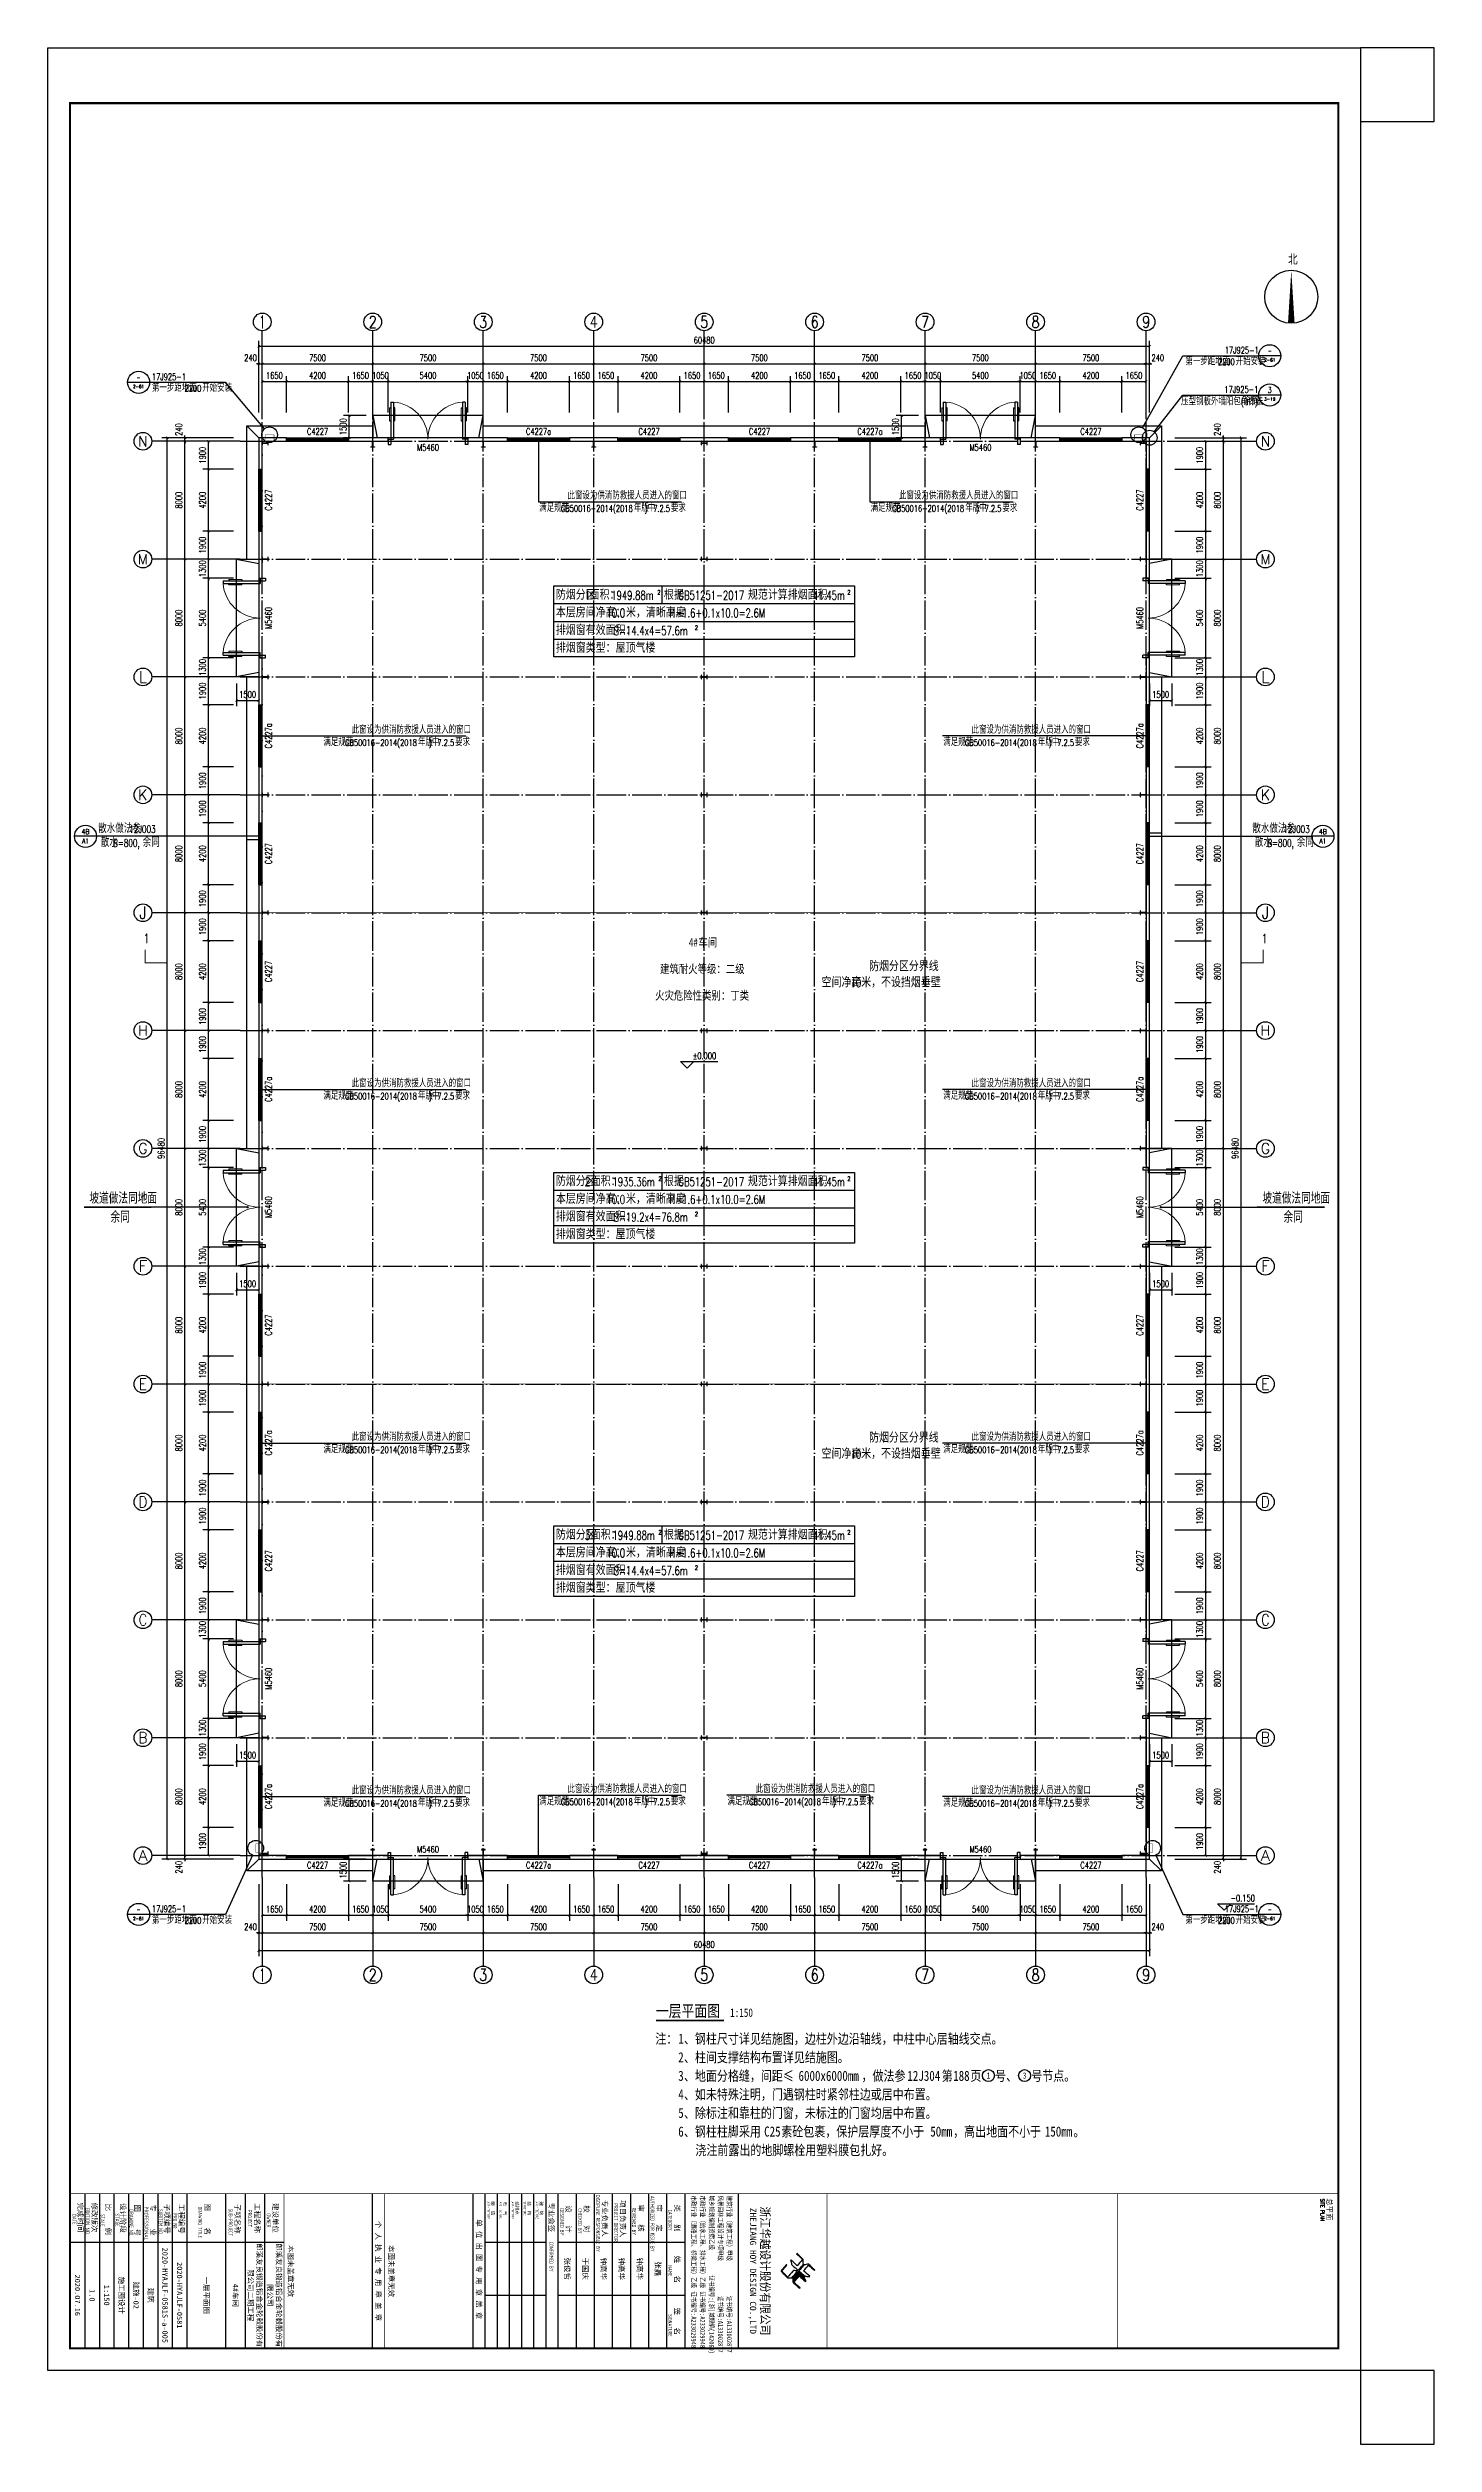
# Model space of a CAD drawing. Extents: x 14586673 to 15379323, y -344170 to -118775.
# Drawn here: x 14677073 to 14771173, y -344170 to -181520 of the extents above; entities that cross this region are included whole.
import ezdxf
from ezdxf.enums import TextEntityAlignment as Align

# ---------------------------------------------------------------- set-up
doc = ezdxf.new("R2010")
doc.units = 0
doc.header["$LTSCALE"] = 1000
doc.header["$MEASUREMENT"] = 0
doc.linetypes.add('DASH', pattern=[0.35, 0.25, -0.1])
doc.linetypes.add('DOTE', pattern=[2.42, 2, -0.2, 0.02, -0.2])
for name, color, linetype in [('AXIS', 3, 'Continuous'), ('AXIS_TEXT', 7, 'Continuous'), ('COLUMN', 2, 'Continuous'), ('DIM_ELEV', 3, 'Continuous'), ('DIM_IDEN', 3, 'Continuous'), ('DIM_LEAD', 3, 'Continuous'), ('DIM_SYMB', 3, 'Continuous'), ('DOTE', 1, 'DOTE'), ('PUB_DIM', 3, 'Continuous'), ('PUB_TEXT', 7, 'Continuous'), ('PUB_TITLE', 4, 'Continuous'), ('TK', 4, 'Continuous'), ('WALL-PARAPET', 6, 'Continuous'), ('WINDOW', 4, 'Continuous'), ('WINDOW_TEXT', 7, 'Continuous')]:
    doc.layers.add(name, color=color, linetype=linetype)
doc.styles.add('-宋体', font='', dxfattribs={"width": 0.8})
doc.styles.add('_TCH_AXIS', font='COMPLEX', dxfattribs={"bigfont": 'GBCBIG'})
doc.styles.add('_TCH_DIM', font='SIMPLEX', dxfattribs={"bigfont": 'GBCBIG'})
doc.styles.add('_TCH_DIM_T3', font='SIMPLEX', dxfattribs={"width": 0.705882, "bigfont": 'GBCBIG'})
doc.styles.add('_TCH_LABEL', font='COMPLEX', dxfattribs={"bigfont": 'GBCBIG'})
doc.styles.add('_TCH_WINDOW', font='SIMPLEX', dxfattribs={"height": 3.5, "bigfont": 'GBCBIG'})
doc.styles.add('COMPLEX', font='COMPLEX')
doc.styles.add('HT', font='simhei.ttf', dxfattribs={"width": 0.8})
doc.styles.add('ROMANS', font='romans', dxfattribs={"width": 0.65, "height": 231.275})
doc.styles.add('TSSD_REIN', font='tssdeng.shx', dxfattribs={"width": 0.7, "bigfont": 'tssdchn.shx'})
doc.styles.add('YAYA', font='', dxfattribs={"width": 0.8, "height": 1})
doc.styles.add('图签宋体', font='', dxfattribs={"height": 300})
doc.styles.add('图签黑体', font='simhei.ttf', dxfattribs={"height": 550})
doc.styles.get('-宋体').set_extended_font_data('SimSun')
doc.styles.get('YAYA').set_extended_font_data('SimSun')
doc.styles.get('图签宋体').set_extended_font_data('NSimSun')
doc.dimstyles.new('_TCH_ARCH&&150', dxfattribs={"dimtxt": 446.25, "dimasz": 150, "dimexe": 375, "dimexo": 450, "dimgap": 189.375, "dimtad": 1, "dimdec": 0, "dimzin": 0, "dimdsep": 46, "dimtxsty": '_TCH_DIM_T3', "dimblk": 'ARCHTICK', "dimcen": 0.09, "dimclrt": 7, "dimazin": 2, "dimtfac": 1, "dimtdec": 0, "dimtix": 1, "dimtmove": 2, "dimatfit": 3, "dimfxl": 0, "dimtolj": 1, "dimtzin": 0, "dimarcsym": 0})

msp = doc.modelspace()

# ---------------------------------------------------------------- texts
at = {"layer": 'PUB_TEXT'}
for s, height, style, p in [('北', 723.4, '_TCH_DIM', (14761263.6, -196239.5)), ('第一步距地面', 506.38, '_TCH_DIM', (14754290.6, -203052.6)), ('开始安装', 506.38, '_TCH_DIM', (14757702.3, -203052.6)), ('第一步距地面', 506.38, '_TCH_DIM', (14684135.4, -204852.6)), ('开始安装', 506.38, '_TCH_DIM', (14687547.1, -204852.6)), ('压型钢板外墙阳包角做法', 506.383, '_TCH_LABEL', (14754002.7, -205769.6)), ('余同', 506.38, '_TCH_LABEL', (14758267.5, -205769.6)), ('满足规范', 506.38, '_TCH_DIM', (14710422.4, -213002.8)), ('此窗设为供消防救援人员进入的窗口', 506.383, '_TCH_DIM', (14712345.7, -212162.8)), ('年版', 506.38, '_TCH_DIM', (14716846.9, -213002.8)), ('中', 506.4, '_TCH_DIM', (14717794.1, -213002.8)), ('要求', 506.38, '_TCH_DIM', (14719362.7, -213002.8)), ('满足规范', 506.38, '_TCH_DIM', (14732922.4, -213002.8)), ('此窗设为供消防救援人员进入的窗口', 506.383, '_TCH_DIM', (14734845.7, -212162.8)), ('年版', 506.38, '_TCH_DIM', (14739346.9, -213002.8)), ('中', 506.4, '_TCH_DIM', (14740294.1, -213002.8)), ('要求', 506.38, '_TCH_DIM', (14741862.7, -213002.8)), ('本层房间净高：', 675.18, '_TCH_DIM', (14711555.9, -220177.3)), ('防烟分区', 675.18, '_TCH_DIM', (14711555.9, -218977.3)), ('面积：', 675.18, '_TCH_DIM', (14713841.9, -218977.3)), ('米，清晰高度', 675.18, '_TCH_DIM', (14716316.3, -220177.3)), ('根据', 675.18, '_TCH_DIM', (14718889.2, -218977.3)), ('规范计算排烟面积：', 675.18, '_TCH_DIM', (14724592.2, -218977.3)), ('排烟窗有效面积：', 675.18, '_TCH_DIM', (14711555.9, -221377.3)), ('排烟窗类型：屋顶气楼', 675.18, '_TCH_DIM', (14711555.9, -222577.3)), ('此窗设为供消防救援人员进入的窗口', 506.383, '_TCH_DIM', (14697695.7, -228062.8)), ('此窗设为供消防救援人员进入的窗口', 506.383, '_TCH_DIM', (14739774.4, -228062.8)), ('满足规范', 506.38, '_TCH_DIM', (14695772.4, -228902.8)), ('年版', 506.38, '_TCH_DIM', (14702196.9, -228902.8)), ('中', 506.4, '_TCH_DIM', (14703144.1, -228902.8)), ('要求', 506.38, '_TCH_DIM', (14704712.7, -228902.8)), ('满足规范', 506.38, '_TCH_DIM', (14737851.1, -228902.8)), ('年版', 506.38, '_TCH_DIM', (14744275.5, -228902.8)), ('中', 506.4, '_TCH_DIM', (14745222.8, -228902.8)), ('要求', 506.38, '_TCH_DIM', (14746791.4, -228902.8)), ('散水做法参', 578.72, '_TCH_DIM', (14680486.4, -234810.6)), ('散水做法参', 578.72, '_TCH_DIM', (14758835.2, -234810.6)), ('散水', 578.72, '_TCH_DIM', (14680657, -235745)), ('余同', 578.72, '_TCH_DIM', (14683505.3, -235745)), ('散水', 578.72, '_TCH_DIM', (14759005.8, -235745)), ('余同', 578.72, '_TCH_DIM', (14761854.1, -235745)), ('防烟分区分界线', 675.18, '_TCH_DIM', (14732816.5, -244190.8)), ('空间净高', 675.18, '_TCH_DIM', (14729594.4, -245281)), ('米，不设挡烟垂壁', 675.18, '_TCH_DIM', (14732280.3, -245281)), ('此窗设为供消防救援人员进入的窗口', 506.383, '_TCH_DIM', (14697695.7, -252062.8)), ('此窗设为供消防救援人员进入的窗口', 506.383, '_TCH_DIM', (14739774.4, -252062.8)), ('满足规范', 506.38, '_TCH_DIM', (14695772.4, -252902.8)), ('年版', 506.38, '_TCH_DIM', (14702196.9, -252902.8)), ('中', 506.4, '_TCH_DIM', (14703144.1, -252902.8)), ('要求', 506.38, '_TCH_DIM', (14704712.7, -252902.8)), ('满足规范', 506.38, '_TCH_DIM', (14737851.1, -252902.8)), ('年版', 506.38, '_TCH_DIM', (14744275.5, -252902.8)), ('中', 506.4, '_TCH_DIM', (14745222.8, -252902.8)), ('要求', 506.38, '_TCH_DIM', (14746791.4, -252902.8)), ('防烟分区', 675.18, '_TCH_DIM', (14711555.9, -258780.7)), ('面积：', 675.18, '_TCH_DIM', (14713921.9, -258780.7)), ('根据', 675.18, '_TCH_DIM', (14718889.2, -258780.7)), ('规范计算排烟面积：', 675.18, '_TCH_DIM', (14724592.2, -258780.7)), ('坡道做法同地面', 771.63, '_TCH_DIM', (14679886.8, -259980.3)), ('本层房间净高：', 675.18, '_TCH_DIM', (14711555.9, -259980.7)), ('米，清晰高度', 675.18, '_TCH_DIM', (14716316.3, -259980.7)), ('坡道做法同地面', 771.63, '_TCH_DIM', (14759520, -259980.3)), ('余同', 771.63, '_TCH_DIM', (14681316.6, -261260.3)), ('排烟窗有效面积：', 675.18, '_TCH_DIM', (14711555.9, -261180.7)), ('排烟窗类型：屋顶气楼', 675.18, '_TCH_DIM', (14711555.9, -262380.7)), ('余同', 771.63, '_TCH_DIM', (14760949.8, -261260.3)), ('满足规范', 506.38, '_TCH_DIM', (14695772.4, -276902.8)), ('此窗设为供消防救援人员进入的窗口', 506.383, '_TCH_DIM', (14697695.7, -276062.8)), ('年版', 506.38, '_TCH_DIM', (14702196.9, -276902.8)), ('中', 506.4, '_TCH_DIM', (14703144.1, -276902.8)), ('要求', 506.38, '_TCH_DIM', (14704712.7, -276902.8)), ('防烟分区分界线', 675.18, '_TCH_DIM', (14732816.5, -276190.8)), ('满足规范', 506.38, '_TCH_DIM', (14737851.1, -276902.8)), ('此窗设为供消防救援人员进入的窗口', 506.383, '_TCH_DIM', (14739774.4, -276062.8)), ('年版', 506.38, '_TCH_DIM', (14744275.5, -276902.8)), ('中', 506.4, '_TCH_DIM', (14745222.8, -276902.8)), ('要求', 506.38, '_TCH_DIM', (14746791.4, -276902.8)), ('空间净高', 675.18, '_TCH_DIM', (14729594.4, -277281)), ('米，不设挡烟垂壁', 675.18, '_TCH_DIM', (14732280.3, -277281)), ('防烟分区', 675.18, '_TCH_DIM', (14711555.9, -282780.7)), ('面积：', 675.18, '_TCH_DIM', (14713921.9, -282780.7)), ('根据', 675.18, '_TCH_DIM', (14718889.2, -282780.7)), ('规范计算排烟面积：', 675.18, '_TCH_DIM', (14724592.2, -282780.7)), ('本层房间净高：', 675.18, '_TCH_DIM', (14711555.9, -283980.7)), ('排烟窗有效面积：', 675.18, '_TCH_DIM', (14711555.9, -285180.7)), ('米，清晰高度', 675.18, '_TCH_DIM', (14716316.3, -283980.7)), ('排烟窗类型：屋顶气楼', 675.18, '_TCH_DIM', (14711555.9, -286380.7)), ('满足规范', 506.38, '_TCH_DIM', (14695772.4, -300902.8)), ('此窗设为供消防救援人员进入的窗口', 506.383, '_TCH_DIM', (14697695.7, -300062.8)), ('年版', 506.38, '_TCH_DIM', (14702196.9, -300902.8)), ('中', 506.4, '_TCH_DIM', (14703144.1, -300902.8)), ('要求', 506.38, '_TCH_DIM', (14704712.7, -300902.8)), ('满足规范', 506.38, '_TCH_DIM', (14710422.4, -300802.8)), ('此窗设为供消防救援人员进入的窗口', 506.383, '_TCH_DIM', (14712345.7, -299962.8)), ('年版', 506.38, '_TCH_DIM', (14716846.9, -300802.8)), ('中', 506.4, '_TCH_DIM', (14717794.1, -300802.8)), ('要求', 506.38, '_TCH_DIM', (14719362.7, -300802.8)), ('满足规范', 506.38, '_TCH_DIM', (14723201.1, -300802.8)), ('此窗设为供消防救援人员进入的窗口', 506.383, '_TCH_DIM', (14725124.4, -299962.8)), ('年版', 506.38, '_TCH_DIM', (14729625.5, -300802.8)), ('中', 506.4, '_TCH_DIM', (14730572.8, -300802.8)), ('要求', 506.38, '_TCH_DIM', (14732141.4, -300802.8)), ('满足规范', 506.38, '_TCH_DIM', (14737851.1, -300902.8)), ('此窗设为供消防救援人员进入的窗口', 506.383, '_TCH_DIM', (14739774.4, -300062.8)), ('年版', 506.38, '_TCH_DIM', (14744275.5, -300902.8)), ('中', 506.4, '_TCH_DIM', (14745222.8, -300902.8)), ('要求', 506.38, '_TCH_DIM', (14746791.4, -300902.8)), ('第一步距地面', 506.38, '_TCH_DIM', (14684135.4, -308852.6)), ('开始安装', 506.38, '_TCH_DIM', (14687547.1, -308852.6)), ('第一步距地面', 506.38, '_TCH_DIM', (14754290.6, -308852.6)), ('开始安装', 506.38, '_TCH_DIM', (14757702.3, -308852.6))]:
    msp.add_text(s, height=height, dxfattribs=dict(at, style=style)).set_placement(p)
for s, height, style, width, p in [('2200', 446.25, '_TCH_DIM', 0.705882, (14756502.3, -203052.6)), ('17J925-1', 446.25, '_TCH_DIM', 0.705882, (14756964.7, -202262.8)), ('17J925-1', 446.25, '_TCH_DIM', 0.705882, (14684135.4, -204062.8)), ('2200', 446.25, '_TCH_DIM', 0.705882, (14686347.1, -204852.6)), ('17J925-1', 446.25, '_TCH_LABEL', 0.705882, (14756934.7, -204923.3)), ('(', 446.2, '_TCH_LABEL', 0.705882, (14758057.5, -205769.6)), (')', 446.2, '_TCH_LABEL', 0.705882, (14759004.7, -205769.6)), ('GB50016-2014(2018', 446.25, '_TCH_DIM', 0.705882, (14711896.9, -213002.8)), (')', 446.2, '_TCH_DIM', 0.705882, (14717584.1, -213002.8)), ('7.2.5', 446.25, '_TCH_DIM', 0.705882, (14718162.7, -213002.8)), ('GB50016-2014(2018', 446.25, '_TCH_DIM', 0.705882, (14734396.9, -213002.8)), (')', 446.2, '_TCH_DIM', 0.705882, (14740084.1, -213002.8)), ('7.2.5', 446.25, '_TCH_DIM', 0.705882, (14740662.7, -213002.8)), ('1', 595, '_TCH_DIM', 0.705882, (14713521.9, -218977.3)), ('1949.88m', 595, '_TCH_DIM', 0.705882, (14715316.3, -218977.3)), ('2', 297.5, '_TCH_DIM', 0.705882, (14718436.3, -218627.3)), ('GB51251-2017', 595, '_TCH_DIM', 0.705882, (14719872.2, -218977.3)), ('41.45m', 595, '_TCH_DIM', 0.705882, (14729015.6, -218977.3)), ('2', 297.5, '_TCH_DIM', 0.705882, (14731335.6, -218627.3)), ('10.0', 595, '_TCH_DIM', 0.705882, (14714996.3, -220177.3)), ('S=14.4x4=57.6m', 595, '_TCH_DIM', 0.705882, (14715487.8, -221377.3)), ('H=1.6+0.1x10.0=2.6M', 595, '_TCH_DIM', 0.705882, (14719265.3, -220177.3)), ('2', 297.5, '_TCH_DIM', 0.705882, (14720987.8, -221027.3)), ('GB50016-2014(2018', 446.25, '_TCH_DIM', 0.705882, (14697246.9, -228902.8)), (')', 446.2, '_TCH_DIM', 0.705882, (14702934.1, -228902.8)), ('7.2.5', 446.25, '_TCH_DIM', 0.705882, (14703512.7, -228902.8)), ('GB50016-2014(2018', 446.25, '_TCH_DIM', 0.705882, (14739325.5, -228902.8)), (')', 446.2, '_TCH_DIM', 0.705882, (14745012.8, -228902.8)), ('7.2.5', 446.25, '_TCH_DIM', 0.705882, (14745591.4, -228902.8)), ('B=800,', 510, '_TCH_DIM', 0.705882, (14681499.6, -235745)), ('12J003', 510, '_TCH_DIM', 0.705882, (14682592.8, -234810.6)), ('B=800,', 510, '_TCH_DIM', 0.705882, (14759848.4, -235745)), ('12J003', 510, '_TCH_DIM', 0.705882, (14760941.6, -234810.6)), ('1', 637.5, '_TCH_LABEL', 0.705882, (14683576.1, -242298.3)), ('4#', 569.62, 'YAYA', 0.8, (14720578.5, -242524.4)), ('车间', 569.62, 'YAYA', 0.8, (14721226.6, -242524.4)), ('1', 637.5, '_TCH_LABEL', 0.705882, (14759476.1, -242298.3)), ('建筑耐火等级：二级', 569.62, 'YAYA', 0.8, (14718624.1, -244324.4)), ('火灾危险性类别：丁类', 569.62, 'YAYA', 0.8, (14718292.4, -246124.4)), ('10', 595, '_TCH_DIM', 0.705882, (14731560.3, -245281)), ('%%P0.000', 446.25, '_TCH_DIM', 0.705882, (14720844.6, -250160.6)), ('GB50016-2014(2018', 446.25, '_TCH_DIM', 0.705882, (14697246.9, -252902.8)), (')', 446.2, '_TCH_DIM', 0.705882, (14702934.1, -252902.8)), ('7.2.5', 446.25, '_TCH_DIM', 0.705882, (14703512.7, -252902.8)), ('GB50016-2014(2018', 446.25, '_TCH_DIM', 0.705882, (14739325.5, -252902.8)), (')', 446.2, '_TCH_DIM', 0.705882, (14745012.8, -252902.8)), ('7.2.5', 446.25, '_TCH_DIM', 0.705882, (14745591.4, -252902.8)), ('2', 595, '_TCH_DIM', 0.705882, (14713521.9, -258780.7)), ('1935.36m', 595, '_TCH_DIM', 0.705882, (14715396.3, -258780.7)), ('2', 297.5, '_TCH_DIM', 0.705882, (14718516.3, -258430.7)), ('GB51251-2017', 595, '_TCH_DIM', 0.705882, (14719872.2, -258780.7)), ('41.45m', 595, '_TCH_DIM', 0.705882, (14729015.6, -258780.7)), ('2', 297.5, '_TCH_DIM', 0.705882, (14731335.6, -258430.7)), ('10.0', 595, '_TCH_DIM', 0.705882, (14714996.3, -259980.7)), ('H=1.6+0.1x10.0=2.6M', 595, '_TCH_DIM', 0.705882, (14719265.3, -259980.7)), ('S=19.2x4=76.8m', 595, '_TCH_DIM', 0.705882, (14715487.8, -261180.7)), ('2', 297.5, '_TCH_DIM', 0.705882, (14720987.8, -260830.7)), ('GB50016-2014(2018', 446.25, '_TCH_DIM', 0.705882, (14697246.9, -276902.8)), (')', 446.2, '_TCH_DIM', 0.705882, (14702934.1, -276902.8)), ('7.2.5', 446.25, '_TCH_DIM', 0.705882, (14703512.7, -276902.8)), ('GB50016-2014(2018', 446.25, '_TCH_DIM', 0.705882, (14739325.5, -276902.8)), (')', 446.2, '_TCH_DIM', 0.705882, (14745012.8, -276902.8)), ('7.2.5', 446.25, '_TCH_DIM', 0.705882, (14745591.4, -276902.8)), ('10', 595, '_TCH_DIM', 0.705882, (14731560.3, -277281)), ('3', 595, '_TCH_DIM', 0.705882, (14713521.9, -282780.7)), ('1949.88m', 595, '_TCH_DIM', 0.705882, (14715396.3, -282780.7)), ('2', 297.5, '_TCH_DIM', 0.705882, (14718516.3, -282430.7)), ('GB51251-2017', 595, '_TCH_DIM', 0.705882, (14719872.2, -282780.7)), ('41.45m', 595, '_TCH_DIM', 0.705882, (14729015.6, -282780.7)), ('2', 297.5, '_TCH_DIM', 0.705882, (14731335.6, -282430.7)), ('10.0', 595, '_TCH_DIM', 0.705882, (14714996.3, -283980.7)), ('S=14.4x4=57.6m', 595, '_TCH_DIM', 0.705882, (14715487.8, -285180.7)), ('H=1.6+0.1x10.0=2.6M', 595, '_TCH_DIM', 0.705882, (14719265.3, -283980.7)), ('2', 297.5, '_TCH_DIM', 0.705882, (14720987.8, -284830.7)), ('GB50016-2014(2018', 446.25, '_TCH_DIM', 0.705882, (14697246.9, -300902.8)), (')', 446.2, '_TCH_DIM', 0.705882, (14702934.1, -300902.8)), ('7.2.5', 446.25, '_TCH_DIM', 0.705882, (14703512.7, -300902.8)), ('GB50016-2014(2018', 446.25, '_TCH_DIM', 0.705882, (14711896.9, -300802.8)), (')', 446.2, '_TCH_DIM', 0.705882, (14717584.1, -300802.8)), ('7.2.5', 446.25, '_TCH_DIM', 0.705882, (14718162.7, -300802.8)), ('GB50016-2014(2018', 446.25, '_TCH_DIM', 0.705882, (14724675.5, -300802.8)), (')', 446.2, '_TCH_DIM', 0.705882, (14730362.8, -300802.8)), ('7.2.5', 446.25, '_TCH_DIM', 0.705882, (14730941.4, -300802.8)), ('GB50016-2014(2018', 446.25, '_TCH_DIM', 0.705882, (14739325.5, -300902.8)), (')', 446.2, '_TCH_DIM', 0.705882, (14745012.8, -300902.8)), ('7.2.5', 446.25, '_TCH_DIM', 0.705882, (14745591.4, -300902.8)), ('-0.150', 446.25, '_TCH_DIM', 0.705882, (14757356.6, -307332.3)), ('17J925-1', 446.25, '_TCH_DIM', 0.705882, (14684135.4, -308062.8)), ('2200', 446.25, '_TCH_DIM', 0.705882, (14686347.1, -308852.6)), ('2200', 446.25, '_TCH_DIM', 0.705882, (14756502.3, -308852.6)), ('17J925-1', 446.25, '_TCH_DIM', 0.705882, (14756964.7, -308062.8)), ('一层平面图', 797.47, 'YAYA', 0.8, (14718346.1, -315170.3)), ('1:150', 569.62, 'YAYA', 0.8, (14723385.2, -315170.3)), ('注：', 683.54, '-宋体', 0.8, (14718306.4, -316995.7)), ('1', 683.5, '-宋体', 0.8, (14719861.8, -316995.7)), ('、钢柱尺寸详见结施图，边柱外边沿轴线，中柱中心居轴线交点。', 683.544, '-宋体', 0.8, (14720250.7, -316995.7)), ('2', 683.5, '-宋体', 0.8, (14719861.8, -318255.7)), ('、柱间支撑结构布置详见结施图。', 683.544, '-宋体', 0.8, (14720250.7, -318255.7)), ('、地面分格缝，间距≤', 683.54, '-宋体', 0.8, (14720250.7, -319515.7)), ('，做法参', 683.54, '-宋体', 0.8, (14732305.3, -319515.7)), ('第', 683.5, '-宋体', 0.8, (14737749.4, -319515.7)), ('页', 683.5, '-宋体', 0.8, (14739693.7, -319515.7)), ('号、', 683.54, '-宋体', 0.8, (14741371.4, -319515.7)), ('号节点。', 683.54, '-宋体', 0.8, (14743826.9, -319515.7)), ('4', 683.5, '-宋体', 0.8, (14719861.8, -320775.7)), ('3', 683.5, '-宋体', 0.8, (14719861.8, -319515.7)), ('、如未特殊注明，门遇钢柱时紧邻柱边或居中布置。', 683.544, '-宋体', 0.8, (14720250.7, -320775.7)), ('6000x6000mm', 683.544, '-宋体', 0.8, (14728027.9, -319515.7)), ('12J304', 683.54, '-宋体', 0.8, (14735416.2, -319515.7)), ('188', 683.54, '-宋体', 0.8, (14738527.1, -319515.7)), ('5', 683.5, '-宋体', 0.8, (14719861.8, -322035.7)), ('、除标注和靠柱的门窗，未标注的门窗均居中布置。', 683.544, '-宋体', 0.8, (14720250.7, -322035.7)), ('6', 683.5, '-宋体', 0.8, (14719861.8, -323295.7)), ('、钢柱柱脚采用', 683.54, '-宋体', 0.8, (14720250.7, -323295.7)), ('C25', 683.54, '-宋体', 0.8, (14725694.7, -323295.7)), ('素砼包裹，保护层厚度不小于', 683.544, '-宋体', 0.8, (14726861.3, -323295.7)), ('50mm', 683.54, '-宋体', 0.8, (14736971.7, -323295.7)), ('，高出地面不小于', 683.54, '-宋体', 0.8, (14738527.1, -323295.7)), ('150mm', 683.54, '-宋体', 0.8, (14744748.9, -323295.7)), ('。', 683.5, '-宋体', 0.8, (14746693.2, -323295.7)), ('浇注前露出的地脚螺栓用塑料膜包扎好。', 683.544, '-宋体', 0.8, (14721028.4, -324555.7))]:
    msp.add_text(s, height=height, dxfattribs=dict(at, style=style, width=width)).set_placement(p)
for s, height, style, p, p2 in [('2-61', 223.12, '_TCH_DIM', (14759640.1, -202813.5), (14760394.4, -202813.5)), ('2-61', 223.12, '_TCH_DIM', (14682850.7, -204613.5), (14683605.1, -204613.5)), ('3', 391.5, '_TCH_LABEL', (14759886.7, -204942), (14760147.7, -204942)), ('3-19', 206.52, '_TCH_LABEL', (14759628.8, -205461.4), (14760405.7, -205461.4)), ('4B', 326.08, '_TCH_LABEL', (14679352, -234886.1), (14679895.5, -234886.1)), ('A1', 349.85, '_TCH_LABEL', (14679390.5, -235530.3), (14679857, -235530.3)), ('4B', 326.08, '_TCH_LABEL', (14763349.6, -234886.1), (14763893.1, -234886.1)), ('A1', 349.85, '_TCH_LABEL', (14763388.1, -235530.3), (14763854.6, -235530.3)), ('2-61', 223.12, '_TCH_DIM', (14682850.7, -308613.5), (14683605.1, -308613.5)), ('2-61', 223.12, '_TCH_DIM', (14759640.1, -308613.5), (14760394.4, -308613.5))]:
    msp.add_text(s, height=height, dxfattribs=dict(at, style=style)).set_placement(p, p2, align=Align.FIT)
for s, height, style, width, p, p2 in [('-', 391.5, '_TCH_DIM', 0.777778, (14759886.7, -202281.5), (14760147.7, -202281.5)), ('-', 391.5, '_TCH_DIM', 0.777778, (14683097.4, -204081.5), (14683358.4, -204081.5)), ('-', 391.5, '_TCH_DIM', 0.777778, (14683097.4, -308081.5), (14683358.4, -308081.5)), ('-', 391.5, '_TCH_DIM', 0.777778, (14759886.7, -308081.5), (14760147.7, -308081.5)), ('1', 417.6, '-宋体', 1.034884, (14740797.1, -319364.5), (14741045.7, -319364.5)), ('3', 420.7, '-宋体', 1.00565, (14743255.2, -319366), (14743498.5, -319366))]:
    msp.add_text(s, height=height, dxfattribs=dict(at, style=style, width=width)).set_placement(p, p2, align=Align.FIT)

# ---------------------------------------------------------------- blocks, each defined once
blk = doc.blocks.new('A$C797E1D2B')
at = {"layer": 'COLUMN'}
h = blk.add_hatch(color=256, dxfattribs=at)
h.paths.add_polyline_path([(125, 400), (250, 400), (250, 388), (130, 388), (130, 200), (125, 200)])
h.paths.add_polyline_path([(0, 400), (125, 400), (125, 200), (120, 200), (120, 388), (0, 388)])
h.paths.add_polyline_path([(0, 12), (120, 12), (120, 200), (125, 200), (125, 0), (0, 0)])
h.paths.add_polyline_path([(125, 200), (130, 200), (130, 12), (250, 12), (250, 0), (125, 0)])
blk.add_lwpolyline([(250, 0), (250, 12), (130, 12), (130, 388), (250, 388), (250, 400), (0, 400), (0, 388), (120, 388), (120, 12), (0, 12), (0, 0)], close=True, dxfattribs=at)
blk = doc.blocks.new('A$C053D6479')
at = {"layer": 'PUB_TITLE'}
h = blk.add_hatch(color=256, dxfattribs=at)
h.dxf.hatch_style = 1
edge = h.paths.add_edge_path()
edge.add_spline(control_points=[(1026, 827), (1105, 920), (1188, 1008), (1266, 1102)], knot_values=[13, 13, 13, 13, 14, 14, 14, 14], degree=3, periodic=0)
edge.add_spline(control_points=[(1266, 1102), (1258, 1111), (1249, 1119), (1239, 1116)], knot_values=[12, 12, 12, 12, 13, 13, 13, 13], degree=3, periodic=0)
edge.add_spline(control_points=[(1239, 1116), (1210, 1107), (1179, 1092), (1144, 1077)], knot_values=[11, 11, 11, 11, 12, 12, 12, 12], degree=3, periodic=0)
edge.add_spline(control_points=[(1144, 1077), (1109, 1063), (1069, 1053), (1047, 1038)], knot_values=[10, 10, 10, 10, 11, 11, 11, 11], degree=3, periodic=0)
edge.add_spline(control_points=[(1047, 1038), (1028, 1026), (1007, 992), (991, 972)], knot_values=[9, 9, 9, 9, 10, 10, 10, 10], degree=3, periodic=0)
edge.add_spline(control_points=[(991, 972), (942, 913), (899, 868), (849, 810)], knot_values=[8, 8, 8, 8, 9, 9, 9, 9], degree=3, periodic=0)
edge.add_spline(control_points=[(849, 810), (842, 801), (822, 776), (822, 775)], knot_values=[7, 7, 7, 7, 8, 8, 8, 8], degree=3, periodic=0)
edge.add_spline(control_points=[(822, 775), (823, 771), (848, 752), (859, 744)], knot_values=[6, 6, 6, 6, 7, 7, 7, 7], degree=3, periodic=0)
edge.add_spline(control_points=[(859, 744), (949, 670), (1035, 592), (1122, 521)], knot_values=[5, 5, 5, 5, 6, 6, 6, 6], degree=3, periodic=0)
edge.add_spline(control_points=[(1122, 521), (1153, 527), (1185, 530), (1217, 533)], knot_values=[4, 4, 4, 4, 5, 5, 5, 5], degree=3, periodic=0)
edge.add_spline(control_points=[(1217, 533), (1246, 535), (1293, 532), (1316, 542)], knot_values=[3, 3, 3, 3, 4, 4, 4, 4], degree=3, periodic=0)
edge.add_spline(control_points=[(1316, 542), (1327, 547), (1338, 565), (1349, 579)], knot_values=[2, 2, 2, 2, 3, 3, 3, 3], degree=3, periodic=0)
edge.add_spline(control_points=[(1349, 579), (1423, 670), (1507, 759), (1572, 848)], knot_values=[1, 1, 1, 1, 2, 2, 2, 2], degree=3, periodic=0)
edge.add_spline(control_points=[(1572, 848), (1564, 852), (1561, 861), (1551, 862)], knot_values=[0, 0, 0, 0, 1, 1, 1, 1], degree=3, periodic=0)
edge.add_spline(control_points=[(1551, 862), (1469, 769), (1393, 671), (1310, 579)], knot_values=[15, 15, 15, 15, 16, 16, 16, 16], degree=3, periodic=0)
edge.add_spline(control_points=[(1310, 579), (1216, 662), (1118, 742), (1026, 827)], knot_values=[14, 14, 14, 14, 15, 15, 15, 15], degree=3, periodic=0)
at = {"layer": 'TK'}
for points, knots in [([(1031, 1298), (1066, 1286), (1054, 1262), (1045, 1224), (1036, 1188), (1031, 1158), (1024, 1121), (1020, 1104), (1017, 1085), (1012, 1071), (1004, 1052), (976, 1026), (956, 1003), (906, 946), (866, 899), (814, 839), (806, 829), (789, 806), (787, 806), (777, 804), (728, 856), (719, 864), (651, 922), (580, 978), (514, 1036), (509, 1106), (488, 1176), (479, 1247), (570, 1343), (663, 1436), (758, 1526), (764, 1523), (768, 1518), (774, 1515), (693, 1422), (599, 1343), (520, 1249), (607, 1171), (698, 1096), (789, 1021), (874, 1109), (950, 1206), (1031, 1298)], [0, 0, 0, 0, 1, 1, 1, 2, 2, 2, 3, 3, 3, 4, 4, 4, 5, 5, 5, 6, 6, 6, 7, 7, 7, 8, 8, 8, 9, 9, 9, 10, 10, 10, 11, 11, 11, 12, 12, 12, 13, 13, 13, 14, 14, 14, 14]), ([(1551, 862), (1561, 861), (1564, 852), (1572, 848), (1507, 759), (1423, 670), (1349, 579), (1338, 565), (1327, 547), (1316, 542), (1293, 532), (1246, 535), (1217, 533), (1185, 530), (1153, 527), (1122, 521), (1035, 592), (949, 670), (859, 744), (848, 752), (823, 771), (822, 775), (822, 776), (842, 801), (849, 810), (899, 868), (942, 913), (991, 972), (1007, 992), (1028, 1026), (1047, 1038), (1069, 1053), (1109, 1063), (1144, 1077), (1179, 1092), (1210, 1107), (1239, 1116), (1249, 1119), (1258, 1111), (1266, 1102), (1188, 1008), (1105, 920), (1026, 827), (1118, 742), (1216, 662), (1310, 579), (1393, 671), (1469, 769), (1551, 862)], [0, 0, 0, 0, 1, 1, 1, 2, 2, 2, 3, 3, 3, 4, 4, 4, 5, 5, 5, 6, 6, 6, 7, 7, 7, 8, 8, 8, 9, 9, 9, 10, 10, 10, 11, 11, 11, 12, 12, 12, 13, 13, 13, 14, 14, 14, 15, 15, 15, 16, 16, 16, 16]), ([(555, 949), (624, 891), (699, 833), (760, 773), (689, 691), (614, 604), (539, 517), (529, 505), (516, 487), (506, 482), (492, 475), (469, 472), (452, 467), (416, 456), (383, 448), (342, 438), (323, 433), (297, 422), (293, 440), (291, 452), (313, 470), (322, 480), (400, 566), (477, 652), (553, 736), (460, 815), (366, 894), (270, 970), (183, 883), (101, 791), (16, 703), (-18, 714), (9, 735), (28, 755), (103, 838), (192, 930), (266, 1005), (319, 1009), (387, 1005), (442, 1007), (456, 1008), (472, 1011), (485, 1007), (507, 1000), (534, 967), (555, 949)], [0, 0, 0, 0, 1, 1, 1, 2, 2, 2, 3, 3, 3, 4, 4, 4, 5, 5, 5, 6, 6, 6, 7, 7, 7, 8, 8, 8, 9, 9, 9, 10, 10, 10, 11, 11, 11, 12, 12, 12, 13, 13, 13, 14, 14, 14, 15, 15, 15, 15]), ([(1097, 490), (1100, 425), (1106, 361), (1107, 294), (1018, 207), (925, 121), (830, 33), (818, 21), (800, 0), (787, 0), (768, -1), (725, 49), (712, 60), (662, 103), (616, 143), (568, 186), (545, 207), (518, 224), (499, 250), (501, 259), (511, 261), (516, 267), (609, 192), (696, 111), (785, 33), (883, 118), (977, 208), (1070, 298), (992, 373), (892, 456), (803, 534), (791, 544), (768, 561), (766, 569), (761, 588), (776, 634), (780, 655), (785, 690), (788, 721), (795, 746), (897, 661), (998, 576), (1097, 490)], [0, 0, 0, 0, 1, 1, 1, 2, 2, 2, 3, 3, 3, 4, 4, 4, 5, 5, 5, 6, 6, 6, 7, 7, 7, 8, 8, 8, 9, 9, 9, 10, 10, 10, 11, 11, 11, 12, 12, 12, 13, 13, 13, 14, 14, 14, 14])]:
    blk.add_open_spline(points, degree=3, knots=knots, dxfattribs=at)
blk = doc.blocks.new('GeYuanFrame_34052851', base_point=(20.1, 4.5))
at = {"layer": 'PUB_TITLE'}
for points in [[(1013.1, 235.3), (1013.1, 292.7)], [(1037.1, 235.3), (1037.1, 292.7)], [(1013.1, 202.3), (1013.1, 229.8)], [(1037.1, 202.3), (1037.1, 229.8)], [(1013.1, 14.5), (1013.1, 111.3)]]:
    blk.add_lwpolyline(points, dxfattribs=at)
at = {"layer": 'TK'}
for p, q in [((991.1, 316.9), (1061.1, 316.9)), ((991.1, 284.5), (1061.1, 284.5)), ((991.1, 276.3), (1061.1, 276.3)), ((991.1, 268.1), (1061.1, 268.1)), ((991.1, 259.9), (1061.1, 259.9)), ((991.1, 251.7), (1061.1, 251.7)), ((991.1, 243.5), (1061.1, 243.5)), ((991.1, 235.3), (1061.1, 235.3)), ((991.1, 235.3), (1061.1, 235.3)), ((991.1, 102.5), (1061.1, 102.5)), ((991.1, 93.7), (1061.1, 93.7)), ((991.1, 84.9), (1013.1, 84.9)), ((991.1, 84.9), (1061.1, 84.9)), ((991.1, 67.4), (1061.1, 67.4)), ((991.1, 67.3), (1061.1, 67.3)), ((991.1, 60.8), (1061.1, 60.8)), ((991.1, 54.2), (1061.1, 54.2)), ((991.1, 47.6), (1061.1, 47.6)), ((991.1, 41), (1061.1, 41)), ((991.1, 34.4), (1061.1, 34.4)), ((991.1, 27.8), (1061.1, 27.8)), ((991.1, 21.2), (1061.1, 21.2)), ((991.1, 14.5), (1061.1, 14.5))]:
    blk.add_line(p, q, dxfattribs=at)
blk.add_lwpolyline([(20.1, 4.5), (20.1, 598.5), (1071.1, 598.5), (1071.1, 4.5)], close=True, dxfattribs=at)
at = {"layer": 'TK', "const_width": 1}
blk.add_lwpolyline([(45.1, 588.5), (1061.1, 588.5), (1061.1, 14.5), (45.1, 14.5)], close=True, dxfattribs=at)
at = {"layer": 'TK'}
for points, const_width in [([(991.1, 588.5), (991.1, 14.5)], 0.4), ([(991.1, 488.5), (1061.1, 488.5)], 0.35), ([(991.1, 357.1), (1061.1, 357.1)], 0.35), ([(991.1, 292.7), (1061.1, 292.7)], 0.35), ([(991.1, 292.7), (1061.1, 292.7)], 0.35), ([(991.1, 235.3), (1061.1, 235.3)], 0.35), ([(991.1, 202.3), (1061.1, 202.3)], 0.35), ([(991.1, 156.8), (1061.1, 156.8)], 0.35), ([(991.1, 111.3), (1061.1, 111.3)], 0.35), ([(991.1, 67.4), (1061.1, 67.4)], 0.35)]:
    blk.add_lwpolyline(points, dxfattribs=dict(at, const_width=const_width))
for points in [[(991.1, 292.7), (1061.1, 292.7)], [(991.1, 235.3), (1061.1, 235.3)], [(991.1, 229.8), (1061.1, 229.8)], [(991.1, 224.3), (1061.1, 224.3)], [(991.1, 218.8), (1061.1, 218.8)], [(991.1, 213.3), (1061.1, 213.3)], [(991.1, 207.8), (1061.1, 207.8)], [(991.1, 202.3), (1061.1, 202.3)], [(991.1, 196.8), (1061.1, 196.8)], [(991.1, 151.3), (1061.1, 151.3)]]:
    blk.add_lwpolyline(points, dxfattribs=at)
at = {"layer": 'PUB_TITLE', "xscale": 0.01000000000021828, "yscale": 0.01000000000021828, "zscale": 0.01}
blk.add_blockref('A$C053D6479', (1018.2, 336.3), dxfattribs=at)
at = {"layer": 'TK', "style": '图签宋体'}
for s, height, p in [('总平面', 2.4, (993.2, 583.3)), ('类   别', 2.4, (996, 288.1)), ('审   定', 2.4, (996, 279.9)), ('姓   名', 2.4, (1019.2, 288.1)), ('签   名', 2.4, (1042.7, 288.1)), ('审   核', 2.4, (996, 271.7)), ('项目负责人', 2.4, (994.1, 263.5)), ('专业负责人', 2.4, (993.9, 255.3)), ('校   对', 2.4, (996.4, 247.1)), ('设   计', 2.4, (996.4, 238.9)), ('建  筑', 1.44, (994.6, 227.1)), ('专业会签', 2.4, (995.1, 231.2)), ('结  构', 1.44, (994.6, 221.6)), ('给排水', 1.44, (994.6, 216.1)), ('暖  通', 1.44, (994.6, 205.1)), ('电  气', 1.44, (994.6, 210.6)), ('单 位 出 图 专 用 章 盖 章', 2.4, (1002.7, 198.4)), ('个 人 执 业 专 用 章 盖 章', 2.4, (1003.5, 152.8)), ('本图未盖章无效', 2.4, (1014.4, 158.7)), ('建设单位', 2.4, (995.4, 106.3)), ('本图未盖章无效', 2.4, (1014.4, 113.2)), ('工程名称', 2.4, (995.5, 98.1)), ('子项名称', 2.4, (995.8, 89.1)), ('图    名', 2.4, (995.6, 75.5)), ('工程编号', 2.4, (995.8, 63.8)), ('子项编号', 2.4, (995.8, 57.2)), ('专    业', 2.4, (996, 50.9)), ('图    号', 2.4, (996, 43.8)), ('设计阶段', 2.4, (995.4, 37.3)), ('比    例', 2.4, (995.6, 30.6)), ('修改版次', 2.4, (995.2, 24.4)), ('完成时间', 2.4, (995.1, 18))]:
    blk.add_text(s, height=height, dxfattribs=at).set_placement(p)
at = {"layer": 'TK'}
for s, height, style, width, p in [('SITE PLAN', 1.7, 'ROMANS', 0.76, (993.4, 580.5)), ('建筑行业（建筑工程）甲级           证书编号:A133002877', 2.2, '-宋体', 0.8, (992, 311.8)), ('风景园林工程设计专项甲级           证书编号:A133002877', 2.2, '-宋体', 0.8, (992, 307.8)), ('城乡规划编制资质乙级        证书编号:[浙]城规编(142069)', 2.2, '-宋体', 0.8, (992, 303.8)), ('市政行业（给水工程、排水工程）乙级 证书编号:A233029948', 2.2, '-宋体', 0.8, (992, 299.7)), ('市政行业（道路工程、桥梁工程）乙级 证书编号:A233029948', 2.2, '-宋体', 0.8, (992, 295.7)), ('CATEGORY', 1.8, 'TSSD_REIN', 0.7, (998.3, 285.2)), ('NAME', 1.8, 'TSSD_REIN', 0.7, (1023.5, 285.2)), ('SIGNATURE', 1.8, 'TSSD_REIN', 0.7, (1045.7, 285.2)), ('AUTHORIZED FOR ISSUE BY', 1.8, 'TSSD_REIN', 0.7, (992.1, 277.2)), ('PROJECT DIRECTOR', 1.8, 'TSSD_REIN', 0.7, (995.5, 260.7)), ('REVIEWED BY', 1.8, 'TSSD_REIN', 0.7, (997.4, 268.9)), ('DISCIPLINE RESPONSIBLE BY', 1.8, 'TSSD_REIN', 0.7, (991.6, 252.5)), ('CHECKED BY', 1.8, 'TSSD_REIN', 0.7, (997.8, 244.4)), ('DESIGNED BY', 1.8, 'TSSD_REIN', 0.7, (997.8, 236.3)), ('CONFIRMED BY', 1.8, 'TSSD_REIN', 0.7, (1012.9, 231.4)), ('ARCHITECTURE', 1.08, 'TSSD_REIN', 0.7, (994.7, 225.3)), ('STRUCTURE', 1.08, 'TSSD_REIN', 0.7, (994.7, 219.8)), ('ARCHITECTURE', 1.08, 'TSSD_REIN', 0.7, (994.7, 214.3)), ('ARCHITECTURE', 1.08, 'TSSD_REIN', 0.7, (994.7, 208.8)), ('ARCHITECTURE', 1.08, 'TSSD_REIN', 0.7, (994.7, 203.3)), ('OWNER', 1.8, 'TSSD_REIN', 0.7, (1000, 103.5)), ('SUB-PROJECT', 1.8, 'TSSD_REIN', 0.7, (997.9, 86.3)), ('PROJECT', 1.8, 'TSSD_REIN', 0.7, (998.5, 95)), ('DRAWING TITLE', 1.8, 'TSSD_REIN', 0.7, (997, 72.5)), ('SUBITEM NO.', 1.8, 'TSSD_REIN', 0.7, (998.1, 54.6)), ('PRO N0.', 1.8, 'TSSD_REIN', 0.7, (1000, 61.2)), ('PROFESSIONAL', 1.8, 'TSSD_REIN', 0.8, (996.9, 48.1)), ('DRAWING NO.', 1.8, 'TSSD_REIN', 0.7, (998.2, 41.4)), ('STAGE', 1.8, 'TSSD_REIN', 0.7, (1000.1, 35)), ('EDITION NO.', 1.8, 'TSSD_REIN', 0.8, (997.5, 21.6)), ('SCALE', 1.8, 'TSSD_REIN', 0.7, (1000.4, 28.4)), ('DATE', 1.8, 'TSSD_REIN', 0.7, (1000.3, 15.5))]:
    blk.add_text(s, height=height, dxfattribs=dict(at, style=style, width=width)).set_placement(p)
for s, height, style, width, p in [('浙江华越设计股份有限公司', 3.96, 'HT', 0.9, (1026.1, 329.2)), ('ZHEJIANG HOY DESIGN CO.,LTD', 2.8, '图签黑体', 1.11, (1026.1, 323.3))]:
    blk.add_text(s, height=height, dxfattribs=dict(at, style=style, width=width)).set_placement(p, align=Align.MIDDLE)
at = {"layer": 'TK', "char_height": 2.4, "attachment_point": 5, "style": '图签宋体'}
for s, insert, width in [('张矗', (1025.1, 280.4), 24), ('钟高华', (1025.1, 272.2), 24), ('钟高华', (1025.1, 264), 24), ('钟高华', (1025.1, 255.8), 24), ('于国庆', (1025.1, 247.6), 24), ('张俊哲', (1025.1, 239.4), 24), ('郎溪友良锻造铝合金轮毂股份有限公司', (1037.1, 106.9), 48), ('郎溪友良锻造铝合金轮毂股份有限公司二期工程', (1037.1, 98.1), 48), ('4#车间', (1037.1, 89.3), 48), ('一层平面图', (1037.1, 76.1), 48), ('2020-HYAJLF-0581', (1037.1, 64.1), 48), ('2020-HYAJLF-0581S-a-005', (1037.1, 57.5), 48), ('建施-02', (1037.1, 44.3), 48), ('建筑', (1037.1, 50.9), 48), ('施工图设计', (1037.1, 37.7), 48), ('1:150', (1037.1, 31.1), 48), ('1.0', (1037.1, 24.5), 48), ('2020.07.16', (1037.1, 17.9), 48)]:
    blk.add_mtext(s, dxfattribs=dict(at, insert=insert, width=width))
blk = doc.blocks.new('_AXISO')
blk.add_circle((0, 0), 0.5)
at = {"layer": 'AXIS_TEXT', "style": 'COMPLEX', "width": 1.041667}
blk.add_attdef('A', text='', height=0.56, dxfattribs=at).set_placement((-0.25, -0.28), (0.25, -0.28), align=Align.FIT)
blk = doc.blocks.new('_ArchTick')
at = {"color": 0, "linetype": 'ByBlock', "const_width": 0.4}
blk.add_lwpolyline([(-0.5, -0.5), (0.5, 0.5)], dxfattribs=at)
blk = doc.blocks.new('*D45')
at = {"layer": 'AXIS', "color": 0, "lineweight": -2}
for p, q in [((14689673, -207980), (14684798, -207980)), ((14685173, -304460), (14685173, -207980)), ((14689673, -304460), (14684798, -304460))]:
    blk.add_line(p, q, dxfattribs=at)
at = {"layer": 'Defpoints', "color": 0}
for p in [(14685173, -207980), (14690123, -207980), (14690123, -304460)]:
    blk.add_point(p, dxfattribs=at)
at = {"layer": 'AXIS', "color": 0, "lineweight": -2, "xscale": 150, "yscale": 150, "zscale": 150}
for p, rotation in [((14685173, -207980), 90), ((14685173, -304460), 270)]:
    blk.add_blockref('_ArchTick', p, dxfattribs=dict(at, rotation=rotation))
at = {"layer": 'AXIS', "color": 7, "insert": (14684760, -256220), "char_height": 446.2, "attachment_point": 5, "rotation": 90, "style": '_TCH_DIM_T3'}
blk.add_mtext('\\A1;96480', dxfattribs=at)
blk = doc.blocks.new('*D46')
at = {"layer": 'AXIS', "color": 0, "lineweight": -2}
for p, q in [((14686373, -304220), (14686373, -304070)), ((14689673, -304220), (14685998, -304220)), ((14689673, -304460), (14685998, -304460)), ((14686373, -304460), (14686373, -304220)), ((14686373, -304460), (14686373, -304610))]:
    blk.add_line(p, q, dxfattribs=at)
at = {"layer": 'Defpoints', "color": 0}
for p in [(14686373, -304220), (14690123, -304220), (14690123, -304460)]:
    blk.add_point(p, dxfattribs=at)
at = {"layer": 'AXIS', "color": 0, "lineweight": -2, "xscale": 150, "yscale": 150, "zscale": 150}
for p, rotation in [((14686373, -304220), 270), ((14686373, -304460), 90)]:
    blk.add_blockref('_ArchTick', p, dxfattribs=dict(at, rotation=rotation))
at = {"layer": 'AXIS', "color": 7, "insert": (14685960, -305015), "char_height": 446.2, "attachment_point": 5, "rotation": 90, "style": '_TCH_DIM_T3'}
blk.add_mtext('\\A1;240', dxfattribs=at)
blk = doc.blocks.new('*D47')
at = {"layer": 'AXIS', "color": 0, "lineweight": -2}
for p, q in [((14689673, -296220), (14685998, -296220)), ((14686373, -304220), (14686373, -296220)), ((14689673, -304220), (14685998, -304220))]:
    blk.add_line(p, q, dxfattribs=at)
at = {"layer": 'Defpoints', "color": 0}
for p in [(14686373, -296220), (14690123, -296220), (14690123, -304220)]:
    blk.add_point(p, dxfattribs=at)
at = {"layer": 'AXIS', "color": 0, "lineweight": -2, "xscale": 150, "yscale": 150, "zscale": 150}
for p, rotation in [((14686373, -296220), 90), ((14686373, -304220), 270)]:
    blk.add_blockref('_ArchTick', p, dxfattribs=dict(at, rotation=rotation))
at = {"layer": 'AXIS', "color": 7, "insert": (14685960, -300220), "char_height": 446.2, "attachment_point": 5, "rotation": 90, "style": '_TCH_DIM_T3'}
blk.add_mtext('\\A1;8000', dxfattribs=at)
blk = doc.blocks.new('*D48')
at = {"layer": 'AXIS', "color": 0, "lineweight": -2}
for p, q in [((14689673, -288220), (14685998, -288220)), ((14686373, -296220), (14686373, -288220)), ((14689673, -296220), (14685998, -296220))]:
    blk.add_line(p, q, dxfattribs=at)
at = {"layer": 'Defpoints', "color": 0}
for p in [(14686373, -288220), (14690123, -288220), (14690123, -296220)]:
    blk.add_point(p, dxfattribs=at)
at = {"layer": 'AXIS', "color": 0, "lineweight": -2, "xscale": 150, "yscale": 150, "zscale": 150}
for p, rotation in [((14686373, -288220), 90), ((14686373, -296220), 270)]:
    blk.add_blockref('_ArchTick', p, dxfattribs=dict(at, rotation=rotation))
at = {"layer": 'AXIS', "color": 7, "insert": (14685960, -292220), "char_height": 446.2, "attachment_point": 5, "rotation": 90, "style": '_TCH_DIM_T3'}
blk.add_mtext('\\A1;8000', dxfattribs=at)
blk = doc.blocks.new('*D49')
at = {"layer": 'AXIS', "color": 0, "lineweight": -2}
for p, q in [((14689673, -280220), (14685998, -280220)), ((14686373, -288220), (14686373, -280220)), ((14689673, -288220), (14685998, -288220))]:
    blk.add_line(p, q, dxfattribs=at)
at = {"layer": 'Defpoints', "color": 0}
for p in [(14686373, -280220), (14690123, -280220), (14690123, -288220)]:
    blk.add_point(p, dxfattribs=at)
at = {"layer": 'AXIS', "color": 0, "lineweight": -2, "xscale": 150, "yscale": 150, "zscale": 150}
for p, rotation in [((14686373, -280220), 90), ((14686373, -288220), 270)]:
    blk.add_blockref('_ArchTick', p, dxfattribs=dict(at, rotation=rotation))
at = {"layer": 'AXIS', "color": 7, "insert": (14685960, -284220), "char_height": 446.2, "attachment_point": 5, "rotation": 90, "style": '_TCH_DIM_T3'}
blk.add_mtext('\\A1;8000', dxfattribs=at)
blk = doc.blocks.new('*D50')
at = {"layer": 'AXIS', "color": 0, "lineweight": -2}
for p, q in [((14689673, -272220), (14685998, -272220)), ((14686373, -280220), (14686373, -272220)), ((14689673, -280220), (14685998, -280220))]:
    blk.add_line(p, q, dxfattribs=at)
at = {"layer": 'Defpoints', "color": 0}
for p in [(14686373, -272220), (14690123, -272220), (14690123, -280220)]:
    blk.add_point(p, dxfattribs=at)
at = {"layer": 'AXIS', "color": 0, "lineweight": -2, "xscale": 150, "yscale": 150, "zscale": 150}
for p, rotation in [((14686373, -272220), 90), ((14686373, -280220), 270)]:
    blk.add_blockref('_ArchTick', p, dxfattribs=dict(at, rotation=rotation))
at = {"layer": 'AXIS', "color": 7, "insert": (14685960, -276220), "char_height": 446.2, "attachment_point": 5, "rotation": 90, "style": '_TCH_DIM_T3'}
blk.add_mtext('\\A1;8000', dxfattribs=at)
blk = doc.blocks.new('*D51')
at = {"layer": 'AXIS', "color": 0, "lineweight": -2}
for p, q in [((14689673, -264220), (14685998, -264220)), ((14686373, -272220), (14686373, -264220)), ((14689673, -272220), (14685998, -272220))]:
    blk.add_line(p, q, dxfattribs=at)
at = {"layer": 'Defpoints', "color": 0}
for p in [(14686373, -264220), (14690123, -264220), (14690123, -272220)]:
    blk.add_point(p, dxfattribs=at)
at = {"layer": 'AXIS', "color": 0, "lineweight": -2, "xscale": 150, "yscale": 150, "zscale": 150}
for p, rotation in [((14686373, -264220), 90), ((14686373, -272220), 270)]:
    blk.add_blockref('_ArchTick', p, dxfattribs=dict(at, rotation=rotation))
at = {"layer": 'AXIS', "color": 7, "insert": (14685960, -268220), "char_height": 446.2, "attachment_point": 5, "rotation": 90, "style": '_TCH_DIM_T3'}
blk.add_mtext('\\A1;8000', dxfattribs=at)
blk = doc.blocks.new('*D52')
at = {"layer": 'AXIS', "color": 0, "lineweight": -2}
for p, q in [((14689673, -256220), (14685998, -256220)), ((14686373, -264220), (14686373, -256220)), ((14689673, -264220), (14685998, -264220))]:
    blk.add_line(p, q, dxfattribs=at)
at = {"layer": 'Defpoints', "color": 0}
for p in [(14686373, -256220), (14690123, -256220), (14690123, -264220)]:
    blk.add_point(p, dxfattribs=at)
at = {"layer": 'AXIS', "color": 0, "lineweight": -2, "xscale": 150, "yscale": 150, "zscale": 150}
for p, rotation in [((14686373, -256220), 90), ((14686373, -264220), 270)]:
    blk.add_blockref('_ArchTick', p, dxfattribs=dict(at, rotation=rotation))
at = {"layer": 'AXIS', "color": 7, "insert": (14685960, -260220), "char_height": 446.2, "attachment_point": 5, "rotation": 90, "style": '_TCH_DIM_T3'}
blk.add_mtext('\\A1;8000', dxfattribs=at)
blk = doc.blocks.new('*D53')
at = {"layer": 'AXIS', "color": 0, "lineweight": -2}
for p, q in [((14689673, -248220), (14685998, -248220)), ((14686373, -256220), (14686373, -248220)), ((14689673, -256220), (14685998, -256220))]:
    blk.add_line(p, q, dxfattribs=at)
at = {"layer": 'Defpoints', "color": 0}
for p in [(14686373, -248220), (14690123, -248220), (14690123, -256220)]:
    blk.add_point(p, dxfattribs=at)
at = {"layer": 'AXIS', "color": 0, "lineweight": -2, "xscale": 150, "yscale": 150, "zscale": 150}
for p, rotation in [((14686373, -248220), 90), ((14686373, -256220), 270)]:
    blk.add_blockref('_ArchTick', p, dxfattribs=dict(at, rotation=rotation))
at = {"layer": 'AXIS', "color": 7, "insert": (14685960, -252220), "char_height": 446.2, "attachment_point": 5, "rotation": 90, "style": '_TCH_DIM_T3'}
blk.add_mtext('\\A1;8000', dxfattribs=at)
blk = doc.blocks.new('*D54')
at = {"layer": 'AXIS', "color": 0, "lineweight": -2}
for p, q in [((14689673, -240220), (14685998, -240220)), ((14686373, -248220), (14686373, -240220)), ((14689673, -248220), (14685998, -248220))]:
    blk.add_line(p, q, dxfattribs=at)
at = {"layer": 'Defpoints', "color": 0}
for p in [(14686373, -240220), (14690123, -240220), (14690123, -248220)]:
    blk.add_point(p, dxfattribs=at)
at = {"layer": 'AXIS', "color": 0, "lineweight": -2, "xscale": 150, "yscale": 150, "zscale": 150}
for p, rotation in [((14686373, -240220), 90), ((14686373, -248220), 270)]:
    blk.add_blockref('_ArchTick', p, dxfattribs=dict(at, rotation=rotation))
at = {"layer": 'AXIS', "color": 7, "insert": (14685960, -244220), "char_height": 446.2, "attachment_point": 5, "rotation": 90, "style": '_TCH_DIM_T3'}
blk.add_mtext('\\A1;8000', dxfattribs=at)
blk = doc.blocks.new('*D55')
at = {"layer": 'AXIS', "color": 0, "lineweight": -2}
for p, q in [((14689673, -232220), (14685998, -232220)), ((14686373, -240220), (14686373, -232220)), ((14689673, -240220), (14685998, -240220))]:
    blk.add_line(p, q, dxfattribs=at)
at = {"layer": 'Defpoints', "color": 0}
for p in [(14686373, -232220), (14690123, -232220), (14690123, -240220)]:
    blk.add_point(p, dxfattribs=at)
at = {"layer": 'AXIS', "color": 0, "lineweight": -2, "xscale": 150, "yscale": 150, "zscale": 150}
for p, rotation in [((14686373, -232220), 90), ((14686373, -240220), 270)]:
    blk.add_blockref('_ArchTick', p, dxfattribs=dict(at, rotation=rotation))
at = {"layer": 'AXIS', "color": 7, "insert": (14685960, -236220), "char_height": 446.2, "attachment_point": 5, "rotation": 90, "style": '_TCH_DIM_T3'}
blk.add_mtext('\\A1;8000', dxfattribs=at)
blk = doc.blocks.new('*D56')
at = {"layer": 'AXIS', "color": 0, "lineweight": -2}
for p, q in [((14689673, -224220), (14685998, -224220)), ((14686373, -232220), (14686373, -224220)), ((14689673, -232220), (14685998, -232220))]:
    blk.add_line(p, q, dxfattribs=at)
at = {"layer": 'Defpoints', "color": 0}
for p in [(14686373, -224220), (14690123, -224220), (14690123, -232220)]:
    blk.add_point(p, dxfattribs=at)
at = {"layer": 'AXIS', "color": 0, "lineweight": -2, "xscale": 150, "yscale": 150, "zscale": 150}
for p, rotation in [((14686373, -224220), 90), ((14686373, -232220), 270)]:
    blk.add_blockref('_ArchTick', p, dxfattribs=dict(at, rotation=rotation))
at = {"layer": 'AXIS', "color": 7, "insert": (14685960, -228220), "char_height": 446.2, "attachment_point": 5, "rotation": 90, "style": '_TCH_DIM_T3'}
blk.add_mtext('\\A1;8000', dxfattribs=at)
blk = doc.blocks.new('*D57')
at = {"layer": 'AXIS', "color": 0, "lineweight": -2}
for p, q in [((14689673, -216220), (14685998, -216220)), ((14686373, -224220), (14686373, -216220)), ((14689673, -224220), (14685998, -224220))]:
    blk.add_line(p, q, dxfattribs=at)
at = {"layer": 'Defpoints', "color": 0}
for p in [(14686373, -216220), (14690123, -216220), (14690123, -224220)]:
    blk.add_point(p, dxfattribs=at)
at = {"layer": 'AXIS', "color": 0, "lineweight": -2, "xscale": 150, "yscale": 150, "zscale": 150}
for p, rotation in [((14686373, -216220), 90), ((14686373, -224220), 270)]:
    blk.add_blockref('_ArchTick', p, dxfattribs=dict(at, rotation=rotation))
at = {"layer": 'AXIS', "color": 7, "insert": (14685960, -220220), "char_height": 446.2, "attachment_point": 5, "rotation": 90, "style": '_TCH_DIM_T3'}
blk.add_mtext('\\A1;8000', dxfattribs=at)
blk = doc.blocks.new('*D58')
at = {"layer": 'AXIS', "color": 0, "lineweight": -2}
for p, q in [((14689673, -208220), (14685998, -208220)), ((14686373, -216220), (14686373, -208220)), ((14689673, -216220), (14685998, -216220))]:
    blk.add_line(p, q, dxfattribs=at)
at = {"layer": 'Defpoints', "color": 0}
for p in [(14686373, -208220), (14690123, -208220), (14690123, -216220)]:
    blk.add_point(p, dxfattribs=at)
at = {"layer": 'AXIS', "color": 0, "lineweight": -2, "xscale": 150, "yscale": 150, "zscale": 150}
for p, rotation in [((14686373, -208220), 90), ((14686373, -216220), 270)]:
    blk.add_blockref('_ArchTick', p, dxfattribs=dict(at, rotation=rotation))
at = {"layer": 'AXIS', "color": 7, "insert": (14685960, -212220), "char_height": 446.2, "attachment_point": 5, "rotation": 90, "style": '_TCH_DIM_T3'}
blk.add_mtext('\\A1;8000', dxfattribs=at)
blk = doc.blocks.new('*D59')
at = {"layer": 'AXIS', "color": 0, "lineweight": -2}
for p, q in [((14689673, -207980), (14685998, -207980)), ((14686373, -207980), (14686373, -207830)), ((14686373, -208220), (14686373, -207980)), ((14689673, -208220), (14685998, -208220)), ((14686373, -208220), (14686373, -208370))]:
    blk.add_line(p, q, dxfattribs=at)
at = {"layer": 'Defpoints', "color": 0}
for p in [(14686373, -207980), (14690123, -207980), (14690123, -208220)]:
    blk.add_point(p, dxfattribs=at)
at = {"layer": 'AXIS', "color": 0, "lineweight": -2, "xscale": 150, "yscale": 150, "zscale": 150}
for p, rotation in [((14686373, -207980), 270), ((14686373, -208220), 90)]:
    blk.add_blockref('_ArchTick', p, dxfattribs=dict(at, rotation=rotation))
at = {"layer": 'AXIS', "color": 7, "insert": (14685960, -207425), "char_height": 446.2, "attachment_point": 5, "rotation": 90, "style": '_TCH_DIM_T3'}
blk.add_mtext('\\A1;240', dxfattribs=at)
blk = doc.blocks.new('*D60')
at = {"layer": 'AXIS', "color": 0, "lineweight": -2}
for p, q in [((14753573, -207980), (14758448, -207980)), ((14758073, -304460), (14758073, -207980)), ((14753573, -304460), (14758448, -304460))]:
    blk.add_line(p, q, dxfattribs=at)
at = {"layer": 'Defpoints', "color": 0}
for p in [(14753123, -207980), (14758073, -207980), (14753123, -304460)]:
    blk.add_point(p, dxfattribs=at)
at = {"layer": 'AXIS', "color": 0, "lineweight": -2, "xscale": 150, "yscale": 150, "zscale": 150}
for p, rotation in [((14758073, -207980), 90), ((14758073, -304460), 270)]:
    blk.add_blockref('_ArchTick', p, dxfattribs=dict(at, rotation=rotation))
at = {"layer": 'AXIS', "color": 7, "insert": (14757660, -256220), "char_height": 446.2, "attachment_point": 5, "rotation": 90, "style": '_TCH_DIM_T3'}
blk.add_mtext('\\A1;96480', dxfattribs=at)
blk = doc.blocks.new('*D61')
at = {"layer": 'AXIS', "color": 0, "lineweight": -2}
for p, q in [((14756873, -304220), (14756873, -304070)), ((14753573, -304220), (14757248, -304220)), ((14753573, -304460), (14757248, -304460)), ((14756873, -304460), (14756873, -304220)), ((14756873, -304460), (14756873, -304610))]:
    blk.add_line(p, q, dxfattribs=at)
at = {"layer": 'Defpoints', "color": 0}
for p in [(14753123, -304220), (14753123, -304460), (14756873, -304220)]:
    blk.add_point(p, dxfattribs=at)
at = {"layer": 'AXIS', "color": 0, "lineweight": -2, "xscale": 150, "yscale": 150, "zscale": 150}
for p, rotation in [((14756873, -304220), 270), ((14756873, -304460), 90)]:
    blk.add_blockref('_ArchTick', p, dxfattribs=dict(at, rotation=rotation))
at = {"layer": 'AXIS', "color": 7, "insert": (14756460, -305015), "char_height": 446.2, "attachment_point": 5, "rotation": 90, "style": '_TCH_DIM_T3'}
blk.add_mtext('\\A1;240', dxfattribs=at)
blk = doc.blocks.new('*D62')
at = {"layer": 'AXIS', "color": 0, "lineweight": -2}
for p, q in [((14753573, -296220), (14757248, -296220)), ((14756873, -304220), (14756873, -296220)), ((14753573, -304220), (14757248, -304220))]:
    blk.add_line(p, q, dxfattribs=at)
at = {"layer": 'Defpoints', "color": 0}
for p in [(14753123, -296220), (14756873, -296220), (14753123, -304220)]:
    blk.add_point(p, dxfattribs=at)
at = {"layer": 'AXIS', "color": 0, "lineweight": -2, "xscale": 150, "yscale": 150, "zscale": 150}
for p, rotation in [((14756873, -296220), 90), ((14756873, -304220), 270)]:
    blk.add_blockref('_ArchTick', p, dxfattribs=dict(at, rotation=rotation))
at = {"layer": 'AXIS', "color": 7, "insert": (14756460, -300220), "char_height": 446.2, "attachment_point": 5, "rotation": 90, "style": '_TCH_DIM_T3'}
blk.add_mtext('\\A1;8000', dxfattribs=at)
blk = doc.blocks.new('*D63')
at = {"layer": 'AXIS', "color": 0, "lineweight": -2}
for p, q in [((14753573, -288220), (14757248, -288220)), ((14756873, -296220), (14756873, -288220)), ((14753573, -296220), (14757248, -296220))]:
    blk.add_line(p, q, dxfattribs=at)
at = {"layer": 'Defpoints', "color": 0}
for p in [(14753123, -288220), (14756873, -288220), (14753123, -296220)]:
    blk.add_point(p, dxfattribs=at)
at = {"layer": 'AXIS', "color": 0, "lineweight": -2, "xscale": 150, "yscale": 150, "zscale": 150}
for p, rotation in [((14756873, -288220), 90), ((14756873, -296220), 270)]:
    blk.add_blockref('_ArchTick', p, dxfattribs=dict(at, rotation=rotation))
at = {"layer": 'AXIS', "color": 7, "insert": (14756460, -292220), "char_height": 446.2, "attachment_point": 5, "rotation": 90, "style": '_TCH_DIM_T3'}
blk.add_mtext('\\A1;8000', dxfattribs=at)
blk = doc.blocks.new('*D64')
at = {"layer": 'AXIS', "color": 0, "lineweight": -2}
for p, q in [((14753573, -280220), (14757248, -280220)), ((14756873, -288220), (14756873, -280220)), ((14753573, -288220), (14757248, -288220))]:
    blk.add_line(p, q, dxfattribs=at)
at = {"layer": 'Defpoints', "color": 0}
for p in [(14753123, -280220), (14756873, -280220), (14753123, -288220)]:
    blk.add_point(p, dxfattribs=at)
at = {"layer": 'AXIS', "color": 0, "lineweight": -2, "xscale": 150, "yscale": 150, "zscale": 150}
for p, rotation in [((14756873, -280220), 90), ((14756873, -288220), 270)]:
    blk.add_blockref('_ArchTick', p, dxfattribs=dict(at, rotation=rotation))
at = {"layer": 'AXIS', "color": 7, "insert": (14756460, -284220), "char_height": 446.2, "attachment_point": 5, "rotation": 90, "style": '_TCH_DIM_T3'}
blk.add_mtext('\\A1;8000', dxfattribs=at)
blk = doc.blocks.new('*D65')
at = {"layer": 'AXIS', "color": 0, "lineweight": -2}
for p, q in [((14753573, -272220), (14757248, -272220)), ((14756873, -280220), (14756873, -272220)), ((14753573, -280220), (14757248, -280220))]:
    blk.add_line(p, q, dxfattribs=at)
at = {"layer": 'Defpoints', "color": 0}
for p in [(14753123, -272220), (14756873, -272220), (14753123, -280220)]:
    blk.add_point(p, dxfattribs=at)
at = {"layer": 'AXIS', "color": 0, "lineweight": -2, "xscale": 150, "yscale": 150, "zscale": 150}
for p, rotation in [((14756873, -272220), 90), ((14756873, -280220), 270)]:
    blk.add_blockref('_ArchTick', p, dxfattribs=dict(at, rotation=rotation))
at = {"layer": 'AXIS', "color": 7, "insert": (14756460, -276220), "char_height": 446.2, "attachment_point": 5, "rotation": 90, "style": '_TCH_DIM_T3'}
blk.add_mtext('\\A1;8000', dxfattribs=at)
blk = doc.blocks.new('*D66')
at = {"layer": 'AXIS', "color": 0, "lineweight": -2}
for p, q in [((14753573, -264220), (14757248, -264220)), ((14756873, -272220), (14756873, -264220)), ((14753573, -272220), (14757248, -272220))]:
    blk.add_line(p, q, dxfattribs=at)
at = {"layer": 'Defpoints', "color": 0}
for p in [(14753123, -264220), (14756873, -264220), (14753123, -272220)]:
    blk.add_point(p, dxfattribs=at)
at = {"layer": 'AXIS', "color": 0, "lineweight": -2, "xscale": 150, "yscale": 150, "zscale": 150}
for p, rotation in [((14756873, -264220), 90), ((14756873, -272220), 270)]:
    blk.add_blockref('_ArchTick', p, dxfattribs=dict(at, rotation=rotation))
at = {"layer": 'AXIS', "color": 7, "insert": (14756460, -268220), "char_height": 446.2, "attachment_point": 5, "rotation": 90, "style": '_TCH_DIM_T3'}
blk.add_mtext('\\A1;8000', dxfattribs=at)
blk = doc.blocks.new('*D67')
at = {"layer": 'AXIS', "color": 0, "lineweight": -2}
for p, q in [((14753573, -256220), (14757248, -256220)), ((14756873, -264220), (14756873, -256220)), ((14753573, -264220), (14757248, -264220))]:
    blk.add_line(p, q, dxfattribs=at)
at = {"layer": 'Defpoints', "color": 0}
for p in [(14753123, -256220), (14756873, -256220), (14753123, -264220)]:
    blk.add_point(p, dxfattribs=at)
at = {"layer": 'AXIS', "color": 0, "lineweight": -2, "xscale": 150, "yscale": 150, "zscale": 150}
for p, rotation in [((14756873, -256220), 90), ((14756873, -264220), 270)]:
    blk.add_blockref('_ArchTick', p, dxfattribs=dict(at, rotation=rotation))
at = {"layer": 'AXIS', "color": 7, "insert": (14756460, -260220), "char_height": 446.2, "attachment_point": 5, "rotation": 90, "style": '_TCH_DIM_T3'}
blk.add_mtext('\\A1;8000', dxfattribs=at)
blk = doc.blocks.new('*D68')
at = {"layer": 'AXIS', "color": 0, "lineweight": -2}
for p, q in [((14753573, -248220), (14757248, -248220)), ((14756873, -256220), (14756873, -248220)), ((14753573, -256220), (14757248, -256220))]:
    blk.add_line(p, q, dxfattribs=at)
at = {"layer": 'Defpoints', "color": 0}
for p in [(14753123, -248220), (14756873, -248220), (14753123, -256220)]:
    blk.add_point(p, dxfattribs=at)
at = {"layer": 'AXIS', "color": 0, "lineweight": -2, "xscale": 150, "yscale": 150, "zscale": 150}
for p, rotation in [((14756873, -248220), 90), ((14756873, -256220), 270)]:
    blk.add_blockref('_ArchTick', p, dxfattribs=dict(at, rotation=rotation))
at = {"layer": 'AXIS', "color": 7, "insert": (14756460, -252220), "char_height": 446.2, "attachment_point": 5, "rotation": 90, "style": '_TCH_DIM_T3'}
blk.add_mtext('\\A1;8000', dxfattribs=at)
blk = doc.blocks.new('*D69')
at = {"layer": 'AXIS', "color": 0, "lineweight": -2}
for p, q in [((14753573, -240220), (14757248, -240220)), ((14756873, -248220), (14756873, -240220)), ((14753573, -248220), (14757248, -248220))]:
    blk.add_line(p, q, dxfattribs=at)
at = {"layer": 'Defpoints', "color": 0}
for p in [(14753123, -240220), (14756873, -240220), (14753123, -248220)]:
    blk.add_point(p, dxfattribs=at)
at = {"layer": 'AXIS', "color": 0, "lineweight": -2, "xscale": 150, "yscale": 150, "zscale": 150}
for p, rotation in [((14756873, -240220), 90), ((14756873, -248220), 270)]:
    blk.add_blockref('_ArchTick', p, dxfattribs=dict(at, rotation=rotation))
at = {"layer": 'AXIS', "color": 7, "insert": (14756460, -244220), "char_height": 446.2, "attachment_point": 5, "rotation": 90, "style": '_TCH_DIM_T3'}
blk.add_mtext('\\A1;8000', dxfattribs=at)
blk = doc.blocks.new('*D70')
at = {"layer": 'AXIS', "color": 0, "lineweight": -2}
for p, q in [((14753573, -232220), (14757248, -232220)), ((14756873, -240220), (14756873, -232220)), ((14753573, -240220), (14757248, -240220))]:
    blk.add_line(p, q, dxfattribs=at)
at = {"layer": 'Defpoints', "color": 0}
for p in [(14753123, -232220), (14756873, -232220), (14753123, -240220)]:
    blk.add_point(p, dxfattribs=at)
at = {"layer": 'AXIS', "color": 0, "lineweight": -2, "xscale": 150, "yscale": 150, "zscale": 150}
for p, rotation in [((14756873, -232220), 90), ((14756873, -240220), 270)]:
    blk.add_blockref('_ArchTick', p, dxfattribs=dict(at, rotation=rotation))
at = {"layer": 'AXIS', "color": 7, "insert": (14756460, -236220), "char_height": 446.2, "attachment_point": 5, "rotation": 90, "style": '_TCH_DIM_T3'}
blk.add_mtext('\\A1;8000', dxfattribs=at)
blk = doc.blocks.new('*D71')
at = {"layer": 'AXIS', "color": 0, "lineweight": -2}
for p, q in [((14753573, -224220), (14757248, -224220)), ((14756873, -232220), (14756873, -224220)), ((14753573, -232220), (14757248, -232220))]:
    blk.add_line(p, q, dxfattribs=at)
at = {"layer": 'Defpoints', "color": 0}
for p in [(14753123, -224220), (14756873, -224220), (14753123, -232220)]:
    blk.add_point(p, dxfattribs=at)
at = {"layer": 'AXIS', "color": 0, "lineweight": -2, "xscale": 150, "yscale": 150, "zscale": 150}
for p, rotation in [((14756873, -224220), 90), ((14756873, -232220), 270)]:
    blk.add_blockref('_ArchTick', p, dxfattribs=dict(at, rotation=rotation))
at = {"layer": 'AXIS', "color": 7, "insert": (14756460, -228220), "char_height": 446.2, "attachment_point": 5, "rotation": 90, "style": '_TCH_DIM_T3'}
blk.add_mtext('\\A1;8000', dxfattribs=at)
blk = doc.blocks.new('*D72')
at = {"layer": 'AXIS', "color": 0, "lineweight": -2}
for p, q in [((14753573, -216220), (14757248, -216220)), ((14756873, -224220), (14756873, -216220)), ((14753573, -224220), (14757248, -224220))]:
    blk.add_line(p, q, dxfattribs=at)
at = {"layer": 'Defpoints', "color": 0}
for p in [(14753123, -216220), (14756873, -216220), (14753123, -224220)]:
    blk.add_point(p, dxfattribs=at)
at = {"layer": 'AXIS', "color": 0, "lineweight": -2, "xscale": 150, "yscale": 150, "zscale": 150}
for p, rotation in [((14756873, -216220), 90), ((14756873, -224220), 270)]:
    blk.add_blockref('_ArchTick', p, dxfattribs=dict(at, rotation=rotation))
at = {"layer": 'AXIS', "color": 7, "insert": (14756460, -220220), "char_height": 446.2, "attachment_point": 5, "rotation": 90, "style": '_TCH_DIM_T3'}
blk.add_mtext('\\A1;8000', dxfattribs=at)
blk = doc.blocks.new('*D73')
at = {"layer": 'AXIS', "color": 0, "lineweight": -2}
for p, q in [((14753573, -208220), (14757248, -208220)), ((14756873, -216220), (14756873, -208220)), ((14753573, -216220), (14757248, -216220))]:
    blk.add_line(p, q, dxfattribs=at)
at = {"layer": 'Defpoints', "color": 0}
for p in [(14753123, -208220), (14756873, -208220), (14753123, -216220)]:
    blk.add_point(p, dxfattribs=at)
at = {"layer": 'AXIS', "color": 0, "lineweight": -2, "xscale": 150, "yscale": 150, "zscale": 150}
for p, rotation in [((14756873, -208220), 90), ((14756873, -216220), 270)]:
    blk.add_blockref('_ArchTick', p, dxfattribs=dict(at, rotation=rotation))
at = {"layer": 'AXIS', "color": 7, "insert": (14756460, -212220), "char_height": 446.2, "attachment_point": 5, "rotation": 90, "style": '_TCH_DIM_T3'}
blk.add_mtext('\\A1;8000', dxfattribs=at)
blk = doc.blocks.new('*D74')
at = {"layer": 'AXIS', "color": 0, "lineweight": -2}
for p, q in [((14753573, -207980), (14757248, -207980)), ((14756873, -207980), (14756873, -207830)), ((14756873, -208220), (14756873, -207980)), ((14753573, -208220), (14757248, -208220)), ((14756873, -208220), (14756873, -208370))]:
    blk.add_line(p, q, dxfattribs=at)
at = {"layer": 'Defpoints', "color": 0}
for p in [(14753123, -207980), (14756873, -207980), (14753123, -208220)]:
    blk.add_point(p, dxfattribs=at)
at = {"layer": 'AXIS', "color": 0, "lineweight": -2, "xscale": 150, "yscale": 150, "zscale": 150}
for p, rotation in [((14756873, -207980), 270), ((14756873, -208220), 90)]:
    blk.add_blockref('_ArchTick', p, dxfattribs=dict(at, rotation=rotation))
at = {"layer": 'AXIS', "color": 7, "insert": (14756460, -207425), "char_height": 446.2, "attachment_point": 5, "rotation": 90, "style": '_TCH_DIM_T3'}
blk.add_mtext('\\A1;240', dxfattribs=at)
blk = doc.blocks.new('$DorLib2D$00000011')
at = {"lineweight": 13}
for p, q in [((-0.483, 0.396), (-0.483, 0.235)), ((-0.417, 0.396), (-0.417, 0.235)), ((0.417, 0.396), (0.417, 0.235)), ((0.483, 0.396), (0.483, 0.235))]:
    blk.add_line(p, q, dxfattribs=at)
for p, q in [((-0.483, 0.396), (-0.467, 0.396)), ((-0.467, 0.471), (-0.467, -0.062)), ((-0.467, 0.471), (-0.433, 0.471)), ((-0.433, 0.471), (-0.433, 0.004)), ((-0.417, 0.396), (-0.433, 0.396)), ((0.417, 0.396), (0.433, 0.396)), ((0.433, 0.471), (0.433, 0.004)), ((0.467, 0.471), (0.433, 0.471)), ((0.467, 0.471), (0.467, -0.062)), ((0.483, 0.396), (0.467, 0.396)), ((-0.5, 0.004), (-0.433, 0.004)), ((-0.5, 0.004), (-0.5, -0.062)), ((-0.483, 0.235), (-0.467, 0.235)), ((-0.417, 0.235), (-0.433, 0.235)), ((0.417, 0.235), (0.433, 0.235)), ((0.5, 0.004), (0.433, 0.004)), ((0.483, 0.235), (0.467, 0.235)), ((0.5, 0.004), (0.5, -0.062)), ((-0.5, -0.062), (-0.467, -0.062)), ((0.5, -0.062), (0.467, -0.062))]:
    blk.add_line(p, q)
for centre, start, end in [((-0.467, 0.004), 0, 85.904), ((0.467, 0.004), 94.096, 180)]:
    blk.add_arc(centre, 0.467, start, end, dxfattribs=at)
blk = doc.blocks.new('$TCHSYS$WIN2D')
for p, q in [((-0.5, 0.5), (0.5, 0.5)), ((-0.5, 0.5), (-0.5, -0.5)), ((0.5, 0.5), (0.5, -0.5)), ((0.5, 0.167), (-0.5, 0.167)), ((0.5, -0.167), (-0.5, -0.167)), ((-0.5, -0.5), (0.5, -0.5))]:
    blk.add_line(p, q)
blk = doc.blocks.new('*D80')
at = {"layer": 'AXIS', "color": 0, "lineweight": -2}
for p, q in [((14691383, -306170), (14691383, -311045)), ((14751863, -306170), (14751863, -311045)), ((14691383, -310670), (14751863, -310670))]:
    blk.add_line(p, q, dxfattribs=at)
at = {"layer": 'Defpoints', "color": 0}
for p in [(14691383, -305720), (14751863, -305720), (14751863, -310670)]:
    blk.add_point(p, dxfattribs=at)
at = {"layer": 'AXIS', "color": 0, "lineweight": -2, "xscale": 150, "yscale": 150, "zscale": 150, "rotation": 180}
blk.add_blockref('_ArchTick', (14691383, -310670), dxfattribs=at)
at = {"layer": 'AXIS', "color": 0, "lineweight": -2, "xscale": 150, "yscale": 150, "zscale": 150}
blk.add_blockref('_ArchTick', (14751863, -310670), dxfattribs=at)
at = {"layer": 'AXIS', "color": 7, "insert": (14721623, -310258), "char_height": 446.2, "attachment_point": 5, "style": '_TCH_DIM_T3'}
blk.add_mtext('\\A1;60480', dxfattribs=at)
blk = doc.blocks.new('*D81')
at = {"layer": 'AXIS', "color": 0, "lineweight": -2}
for p, q in [((14691383, -306170), (14691383, -309845)), ((14691623, -306170), (14691623, -309845)), ((14691383, -309470), (14691233, -309470)), ((14691383, -309470), (14691623, -309470)), ((14691623, -309470), (14691773, -309470))]:
    blk.add_line(p, q, dxfattribs=at)
at = {"layer": 'Defpoints', "color": 0}
for p in [(14691383, -305720), (14691623, -305720), (14691623, -309470)]:
    blk.add_point(p, dxfattribs=at)
at = {"layer": 'AXIS', "color": 0, "lineweight": -2, "xscale": 150, "yscale": 150, "zscale": 150}
blk.add_blockref('_ArchTick', (14691383, -309470), dxfattribs=at)
at = {"layer": 'AXIS', "color": 0, "lineweight": -2, "xscale": 150, "yscale": 150, "zscale": 150, "rotation": 180}
blk.add_blockref('_ArchTick', (14691623, -309470), dxfattribs=at)
at = {"layer": 'AXIS', "color": 7, "insert": (14690828, -309058), "char_height": 446.2, "attachment_point": 5, "style": '_TCH_DIM_T3'}
blk.add_mtext('\\A1;240', dxfattribs=at)
blk = doc.blocks.new('*D82')
at = {"layer": 'AXIS', "color": 0, "lineweight": -2}
for p, q in [((14691623, -306170), (14691623, -309845)), ((14699123, -306170), (14699123, -309845)), ((14691623, -309470), (14699123, -309470))]:
    blk.add_line(p, q, dxfattribs=at)
at = {"layer": 'Defpoints', "color": 0}
for p in [(14691623, -305720), (14699123, -305720), (14699123, -309470)]:
    blk.add_point(p, dxfattribs=at)
at = {"layer": 'AXIS', "color": 0, "lineweight": -2, "xscale": 150, "yscale": 150, "zscale": 150, "rotation": 180}
blk.add_blockref('_ArchTick', (14691623, -309470), dxfattribs=at)
at = {"layer": 'AXIS', "color": 0, "lineweight": -2, "xscale": 150, "yscale": 150, "zscale": 150}
blk.add_blockref('_ArchTick', (14699123, -309470), dxfattribs=at)
at = {"layer": 'AXIS', "color": 7, "insert": (14695373, -309058), "char_height": 446.2, "attachment_point": 5, "style": '_TCH_DIM_T3'}
blk.add_mtext('\\A1;7500', dxfattribs=at)
blk = doc.blocks.new('*D83')
at = {"layer": 'AXIS', "color": 0, "lineweight": -2}
for p, q in [((14699123, -306170), (14699123, -309845)), ((14706623, -306170), (14706623, -309845)), ((14699123, -309470), (14706623, -309470))]:
    blk.add_line(p, q, dxfattribs=at)
at = {"layer": 'Defpoints', "color": 0}
for p in [(14699123, -305720), (14706623, -305720), (14706623, -309470)]:
    blk.add_point(p, dxfattribs=at)
at = {"layer": 'AXIS', "color": 0, "lineweight": -2, "xscale": 150, "yscale": 150, "zscale": 150, "rotation": 180}
blk.add_blockref('_ArchTick', (14699123, -309470), dxfattribs=at)
at = {"layer": 'AXIS', "color": 0, "lineweight": -2, "xscale": 150, "yscale": 150, "zscale": 150}
blk.add_blockref('_ArchTick', (14706623, -309470), dxfattribs=at)
at = {"layer": 'AXIS', "color": 7, "insert": (14702873, -309058), "char_height": 446.2, "attachment_point": 5, "style": '_TCH_DIM_T3'}
blk.add_mtext('\\A1;7500', dxfattribs=at)
blk = doc.blocks.new('*D84')
at = {"layer": 'AXIS', "color": 0, "lineweight": -2}
for p, q in [((14706623, -306170), (14706623, -309845)), ((14714123, -306170), (14714123, -309845)), ((14706623, -309470), (14714123, -309470))]:
    blk.add_line(p, q, dxfattribs=at)
at = {"layer": 'Defpoints', "color": 0}
for p in [(14706623, -305720), (14714123, -305720), (14714123, -309470)]:
    blk.add_point(p, dxfattribs=at)
at = {"layer": 'AXIS', "color": 0, "lineweight": -2, "xscale": 150, "yscale": 150, "zscale": 150, "rotation": 180}
blk.add_blockref('_ArchTick', (14706623, -309470), dxfattribs=at)
at = {"layer": 'AXIS', "color": 0, "lineweight": -2, "xscale": 150, "yscale": 150, "zscale": 150}
blk.add_blockref('_ArchTick', (14714123, -309470), dxfattribs=at)
at = {"layer": 'AXIS', "color": 7, "insert": (14710373, -309058), "char_height": 446.2, "attachment_point": 5, "style": '_TCH_DIM_T3'}
blk.add_mtext('\\A1;7500', dxfattribs=at)
blk = doc.blocks.new('*D85')
at = {"layer": 'AXIS', "color": 0, "lineweight": -2}
for p, q in [((14714123, -306170), (14714123, -309845)), ((14721623, -306170), (14721623, -309845)), ((14714123, -309470), (14721623, -309470))]:
    blk.add_line(p, q, dxfattribs=at)
at = {"layer": 'Defpoints', "color": 0}
for p in [(14714123, -305720), (14721623, -305720), (14721623, -309470)]:
    blk.add_point(p, dxfattribs=at)
at = {"layer": 'AXIS', "color": 0, "lineweight": -2, "xscale": 150, "yscale": 150, "zscale": 150, "rotation": 180}
blk.add_blockref('_ArchTick', (14714123, -309470), dxfattribs=at)
at = {"layer": 'AXIS', "color": 0, "lineweight": -2, "xscale": 150, "yscale": 150, "zscale": 150}
blk.add_blockref('_ArchTick', (14721623, -309470), dxfattribs=at)
at = {"layer": 'AXIS', "color": 7, "insert": (14717873, -309058), "char_height": 446.2, "attachment_point": 5, "style": '_TCH_DIM_T3'}
blk.add_mtext('\\A1;7500', dxfattribs=at)
blk = doc.blocks.new('*D86')
at = {"layer": 'AXIS', "color": 0, "lineweight": -2}
for p, q in [((14721623, -306170), (14721623, -309845)), ((14729123, -306170), (14729123, -309845)), ((14721623, -309470), (14729123, -309470))]:
    blk.add_line(p, q, dxfattribs=at)
at = {"layer": 'Defpoints', "color": 0}
for p in [(14721623, -305720), (14729123, -305720), (14729123, -309470)]:
    blk.add_point(p, dxfattribs=at)
at = {"layer": 'AXIS', "color": 0, "lineweight": -2, "xscale": 150, "yscale": 150, "zscale": 150, "rotation": 180}
blk.add_blockref('_ArchTick', (14721623, -309470), dxfattribs=at)
at = {"layer": 'AXIS', "color": 0, "lineweight": -2, "xscale": 150, "yscale": 150, "zscale": 150}
blk.add_blockref('_ArchTick', (14729123, -309470), dxfattribs=at)
at = {"layer": 'AXIS', "color": 7, "insert": (14725373, -309058), "char_height": 446.2, "attachment_point": 5, "style": '_TCH_DIM_T3'}
blk.add_mtext('\\A1;7500', dxfattribs=at)
blk = doc.blocks.new('*D87')
at = {"layer": 'AXIS', "color": 0, "lineweight": -2}
for p, q in [((14729123, -306170), (14729123, -309845)), ((14736623, -306170), (14736623, -309845)), ((14729123, -309470), (14736623, -309470))]:
    blk.add_line(p, q, dxfattribs=at)
at = {"layer": 'Defpoints', "color": 0}
for p in [(14729123, -305720), (14736623, -305720), (14736623, -309470)]:
    blk.add_point(p, dxfattribs=at)
at = {"layer": 'AXIS', "color": 0, "lineweight": -2, "xscale": 150, "yscale": 150, "zscale": 150, "rotation": 180}
blk.add_blockref('_ArchTick', (14729123, -309470), dxfattribs=at)
at = {"layer": 'AXIS', "color": 0, "lineweight": -2, "xscale": 150, "yscale": 150, "zscale": 150}
blk.add_blockref('_ArchTick', (14736623, -309470), dxfattribs=at)
at = {"layer": 'AXIS', "color": 7, "insert": (14732873, -309058), "char_height": 446.2, "attachment_point": 5, "style": '_TCH_DIM_T3'}
blk.add_mtext('\\A1;7500', dxfattribs=at)
blk = doc.blocks.new('*D88')
at = {"layer": 'AXIS', "color": 0, "lineweight": -2}
for p, q in [((14736623, -306170), (14736623, -309845)), ((14744123, -306170), (14744123, -309845)), ((14736623, -309470), (14744123, -309470))]:
    blk.add_line(p, q, dxfattribs=at)
at = {"layer": 'Defpoints', "color": 0}
for p in [(14736623, -305720), (14744123, -305720), (14744123, -309470)]:
    blk.add_point(p, dxfattribs=at)
at = {"layer": 'AXIS', "color": 0, "lineweight": -2, "xscale": 150, "yscale": 150, "zscale": 150, "rotation": 180}
blk.add_blockref('_ArchTick', (14736623, -309470), dxfattribs=at)
at = {"layer": 'AXIS', "color": 0, "lineweight": -2, "xscale": 150, "yscale": 150, "zscale": 150}
blk.add_blockref('_ArchTick', (14744123, -309470), dxfattribs=at)
at = {"layer": 'AXIS', "color": 7, "insert": (14740373, -309058), "char_height": 446.2, "attachment_point": 5, "style": '_TCH_DIM_T3'}
blk.add_mtext('\\A1;7500', dxfattribs=at)
blk = doc.blocks.new('*D89')
at = {"layer": 'AXIS', "color": 0, "lineweight": -2}
for p, q in [((14744123, -306170), (14744123, -309845)), ((14751623, -306170), (14751623, -309845)), ((14744123, -309470), (14751623, -309470))]:
    blk.add_line(p, q, dxfattribs=at)
at = {"layer": 'Defpoints', "color": 0}
for p in [(14744123, -305720), (14751623, -305720), (14751623, -309470)]:
    blk.add_point(p, dxfattribs=at)
at = {"layer": 'AXIS', "color": 0, "lineweight": -2, "xscale": 150, "yscale": 150, "zscale": 150, "rotation": 180}
blk.add_blockref('_ArchTick', (14744123, -309470), dxfattribs=at)
at = {"layer": 'AXIS', "color": 0, "lineweight": -2, "xscale": 150, "yscale": 150, "zscale": 150}
blk.add_blockref('_ArchTick', (14751623, -309470), dxfattribs=at)
at = {"layer": 'AXIS', "color": 7, "insert": (14747873, -309058), "char_height": 446.2, "attachment_point": 5, "style": '_TCH_DIM_T3'}
blk.add_mtext('\\A1;7500', dxfattribs=at)
blk = doc.blocks.new('*D90')
at = {"layer": 'AXIS', "color": 0, "lineweight": -2}
for p, q in [((14751623, -306170), (14751623, -309845)), ((14751863, -306170), (14751863, -309845)), ((14751623, -309470), (14751473, -309470)), ((14751623, -309470), (14751863, -309470)), ((14751863, -309470), (14752013, -309470))]:
    blk.add_line(p, q, dxfattribs=at)
at = {"layer": 'Defpoints', "color": 0}
for p in [(14751623, -305720), (14751863, -305720), (14751863, -309470)]:
    blk.add_point(p, dxfattribs=at)
at = {"layer": 'AXIS', "color": 0, "lineweight": -2, "xscale": 150, "yscale": 150, "zscale": 150}
blk.add_blockref('_ArchTick', (14751623, -309470), dxfattribs=at)
at = {"layer": 'AXIS', "color": 0, "lineweight": -2, "xscale": 150, "yscale": 150, "zscale": 150, "rotation": 180}
blk.add_blockref('_ArchTick', (14751863, -309470), dxfattribs=at)
at = {"layer": 'AXIS', "color": 7, "insert": (14752418, -309058), "char_height": 446.2, "attachment_point": 5, "style": '_TCH_DIM_T3'}
blk.add_mtext('\\A1;240', dxfattribs=at)
blk = doc.blocks.new('*D91')
at = {"layer": 'AXIS', "color": 0, "lineweight": -2}
for p, q in [((14691383, -206270), (14691383, -201395)), ((14751863, -206270), (14751863, -201395)), ((14691383, -201770), (14751863, -201770))]:
    blk.add_line(p, q, dxfattribs=at)
at = {"layer": 'Defpoints', "color": 0}
for p in [(14751863, -201770), (14691383, -206720), (14751863, -206720)]:
    blk.add_point(p, dxfattribs=at)
at = {"layer": 'AXIS', "color": 0, "lineweight": -2, "xscale": 150, "yscale": 150, "zscale": 150, "rotation": 180}
blk.add_blockref('_ArchTick', (14691383, -201770), dxfattribs=at)
at = {"layer": 'AXIS', "color": 0, "lineweight": -2, "xscale": 150, "yscale": 150, "zscale": 150}
blk.add_blockref('_ArchTick', (14751863, -201770), dxfattribs=at)
at = {"layer": 'AXIS', "color": 7, "insert": (14721623, -201358), "char_height": 446.2, "attachment_point": 5, "style": '_TCH_DIM_T3'}
blk.add_mtext('\\A1;60480', dxfattribs=at)
blk = doc.blocks.new('*D92')
at = {"layer": 'AXIS', "color": 0, "lineweight": -2}
for p, q in [((14691383, -202970), (14691233, -202970)), ((14691383, -206270), (14691383, -202595)), ((14691383, -202970), (14691623, -202970)), ((14691623, -206270), (14691623, -202595)), ((14691623, -202970), (14691773, -202970))]:
    blk.add_line(p, q, dxfattribs=at)
at = {"layer": 'Defpoints', "color": 0}
for p in [(14691623, -202970), (14691383, -206720), (14691623, -206720)]:
    blk.add_point(p, dxfattribs=at)
at = {"layer": 'AXIS', "color": 0, "lineweight": -2, "xscale": 150, "yscale": 150, "zscale": 150}
blk.add_blockref('_ArchTick', (14691383, -202970), dxfattribs=at)
at = {"layer": 'AXIS', "color": 0, "lineweight": -2, "xscale": 150, "yscale": 150, "zscale": 150, "rotation": 180}
blk.add_blockref('_ArchTick', (14691623, -202970), dxfattribs=at)
at = {"layer": 'AXIS', "color": 7, "insert": (14690828, -202558), "char_height": 446.2, "attachment_point": 5, "style": '_TCH_DIM_T3'}
blk.add_mtext('\\A1;240', dxfattribs=at)
blk = doc.blocks.new('*D93')
at = {"layer": 'AXIS', "color": 0, "lineweight": -2}
for p, q in [((14691623, -206270), (14691623, -202595)), ((14691623, -202970), (14699123, -202970)), ((14699123, -206270), (14699123, -202595))]:
    blk.add_line(p, q, dxfattribs=at)
at = {"layer": 'Defpoints', "color": 0}
for p in [(14699123, -202970), (14691623, -206720), (14699123, -206720)]:
    blk.add_point(p, dxfattribs=at)
at = {"layer": 'AXIS', "color": 0, "lineweight": -2, "xscale": 150, "yscale": 150, "zscale": 150, "rotation": 180}
blk.add_blockref('_ArchTick', (14691623, -202970), dxfattribs=at)
at = {"layer": 'AXIS', "color": 0, "lineweight": -2, "xscale": 150, "yscale": 150, "zscale": 150}
blk.add_blockref('_ArchTick', (14699123, -202970), dxfattribs=at)
at = {"layer": 'AXIS', "color": 7, "insert": (14695373, -202558), "char_height": 446.2, "attachment_point": 5, "style": '_TCH_DIM_T3'}
blk.add_mtext('\\A1;7500', dxfattribs=at)
blk = doc.blocks.new('*D94')
at = {"layer": 'AXIS', "color": 0, "lineweight": -2}
for p, q in [((14699123, -206270), (14699123, -202595)), ((14699123, -202970), (14706623, -202970)), ((14706623, -206270), (14706623, -202595))]:
    blk.add_line(p, q, dxfattribs=at)
at = {"layer": 'Defpoints', "color": 0}
for p in [(14706623, -202970), (14699123, -206720), (14706623, -206720)]:
    blk.add_point(p, dxfattribs=at)
at = {"layer": 'AXIS', "color": 0, "lineweight": -2, "xscale": 150, "yscale": 150, "zscale": 150, "rotation": 180}
blk.add_blockref('_ArchTick', (14699123, -202970), dxfattribs=at)
at = {"layer": 'AXIS', "color": 0, "lineweight": -2, "xscale": 150, "yscale": 150, "zscale": 150}
blk.add_blockref('_ArchTick', (14706623, -202970), dxfattribs=at)
at = {"layer": 'AXIS', "color": 7, "insert": (14702873, -202558), "char_height": 446.2, "attachment_point": 5, "style": '_TCH_DIM_T3'}
blk.add_mtext('\\A1;7500', dxfattribs=at)
blk = doc.blocks.new('*D95')
at = {"layer": 'AXIS', "color": 0, "lineweight": -2}
for p, q in [((14706623, -206270), (14706623, -202595)), ((14706623, -202970), (14714123, -202970)), ((14714123, -206270), (14714123, -202595))]:
    blk.add_line(p, q, dxfattribs=at)
at = {"layer": 'Defpoints', "color": 0}
for p in [(14714123, -202970), (14706623, -206720), (14714123, -206720)]:
    blk.add_point(p, dxfattribs=at)
at = {"layer": 'AXIS', "color": 0, "lineweight": -2, "xscale": 150, "yscale": 150, "zscale": 150, "rotation": 180}
blk.add_blockref('_ArchTick', (14706623, -202970), dxfattribs=at)
at = {"layer": 'AXIS', "color": 0, "lineweight": -2, "xscale": 150, "yscale": 150, "zscale": 150}
blk.add_blockref('_ArchTick', (14714123, -202970), dxfattribs=at)
at = {"layer": 'AXIS', "color": 7, "insert": (14710373, -202558), "char_height": 446.2, "attachment_point": 5, "style": '_TCH_DIM_T3'}
blk.add_mtext('\\A1;7500', dxfattribs=at)
blk = doc.blocks.new('*D96')
at = {"layer": 'AXIS', "color": 0, "lineweight": -2}
for p, q in [((14714123, -206270), (14714123, -202595)), ((14714123, -202970), (14721623, -202970)), ((14721623, -206270), (14721623, -202595))]:
    blk.add_line(p, q, dxfattribs=at)
at = {"layer": 'Defpoints', "color": 0}
for p in [(14721623, -202970), (14714123, -206720), (14721623, -206720)]:
    blk.add_point(p, dxfattribs=at)
at = {"layer": 'AXIS', "color": 0, "lineweight": -2, "xscale": 150, "yscale": 150, "zscale": 150, "rotation": 180}
blk.add_blockref('_ArchTick', (14714123, -202970), dxfattribs=at)
at = {"layer": 'AXIS', "color": 0, "lineweight": -2, "xscale": 150, "yscale": 150, "zscale": 150}
blk.add_blockref('_ArchTick', (14721623, -202970), dxfattribs=at)
at = {"layer": 'AXIS', "color": 7, "insert": (14717873, -202558), "char_height": 446.2, "attachment_point": 5, "style": '_TCH_DIM_T3'}
blk.add_mtext('\\A1;7500', dxfattribs=at)
blk = doc.blocks.new('*D97')
at = {"layer": 'AXIS', "color": 0, "lineweight": -2}
for p, q in [((14721623, -206270), (14721623, -202595)), ((14721623, -202970), (14729123, -202970)), ((14729123, -206270), (14729123, -202595))]:
    blk.add_line(p, q, dxfattribs=at)
at = {"layer": 'Defpoints', "color": 0}
for p in [(14729123, -202970), (14721623, -206720), (14729123, -206720)]:
    blk.add_point(p, dxfattribs=at)
at = {"layer": 'AXIS', "color": 0, "lineweight": -2, "xscale": 150, "yscale": 150, "zscale": 150, "rotation": 180}
blk.add_blockref('_ArchTick', (14721623, -202970), dxfattribs=at)
at = {"layer": 'AXIS', "color": 0, "lineweight": -2, "xscale": 150, "yscale": 150, "zscale": 150}
blk.add_blockref('_ArchTick', (14729123, -202970), dxfattribs=at)
at = {"layer": 'AXIS', "color": 7, "insert": (14725373, -202558), "char_height": 446.2, "attachment_point": 5, "style": '_TCH_DIM_T3'}
blk.add_mtext('\\A1;7500', dxfattribs=at)
blk = doc.blocks.new('*D98')
at = {"layer": 'AXIS', "color": 0, "lineweight": -2}
for p, q in [((14729123, -206270), (14729123, -202595)), ((14729123, -202970), (14736623, -202970)), ((14736623, -206270), (14736623, -202595))]:
    blk.add_line(p, q, dxfattribs=at)
at = {"layer": 'Defpoints', "color": 0}
for p in [(14736623, -202970), (14729123, -206720), (14736623, -206720)]:
    blk.add_point(p, dxfattribs=at)
at = {"layer": 'AXIS', "color": 0, "lineweight": -2, "xscale": 150, "yscale": 150, "zscale": 150, "rotation": 180}
blk.add_blockref('_ArchTick', (14729123, -202970), dxfattribs=at)
at = {"layer": 'AXIS', "color": 0, "lineweight": -2, "xscale": 150, "yscale": 150, "zscale": 150}
blk.add_blockref('_ArchTick', (14736623, -202970), dxfattribs=at)
at = {"layer": 'AXIS', "color": 7, "insert": (14732873, -202558), "char_height": 446.2, "attachment_point": 5, "style": '_TCH_DIM_T3'}
blk.add_mtext('\\A1;7500', dxfattribs=at)
blk = doc.blocks.new('*D99')
at = {"layer": 'AXIS', "color": 0, "lineweight": -2}
for p, q in [((14736623, -206270), (14736623, -202595)), ((14736623, -202970), (14744123, -202970)), ((14744123, -206270), (14744123, -202595))]:
    blk.add_line(p, q, dxfattribs=at)
at = {"layer": 'Defpoints', "color": 0}
for p in [(14744123, -202970), (14736623, -206720), (14744123, -206720)]:
    blk.add_point(p, dxfattribs=at)
at = {"layer": 'AXIS', "color": 0, "lineweight": -2, "xscale": 150, "yscale": 150, "zscale": 150, "rotation": 180}
blk.add_blockref('_ArchTick', (14736623, -202970), dxfattribs=at)
at = {"layer": 'AXIS', "color": 0, "lineweight": -2, "xscale": 150, "yscale": 150, "zscale": 150}
blk.add_blockref('_ArchTick', (14744123, -202970), dxfattribs=at)
at = {"layer": 'AXIS', "color": 7, "insert": (14740373, -202558), "char_height": 446.2, "attachment_point": 5, "style": '_TCH_DIM_T3'}
blk.add_mtext('\\A1;7500', dxfattribs=at)
blk = doc.blocks.new('*D100')
at = {"layer": 'AXIS', "color": 0, "lineweight": -2}
for p, q in [((14744123, -206270), (14744123, -202595)), ((14744123, -202970), (14751623, -202970)), ((14751623, -206270), (14751623, -202595))]:
    blk.add_line(p, q, dxfattribs=at)
at = {"layer": 'Defpoints', "color": 0}
for p in [(14751623, -202970), (14744123, -206720), (14751623, -206720)]:
    blk.add_point(p, dxfattribs=at)
at = {"layer": 'AXIS', "color": 0, "lineweight": -2, "xscale": 150, "yscale": 150, "zscale": 150, "rotation": 180}
blk.add_blockref('_ArchTick', (14744123, -202970), dxfattribs=at)
at = {"layer": 'AXIS', "color": 0, "lineweight": -2, "xscale": 150, "yscale": 150, "zscale": 150}
blk.add_blockref('_ArchTick', (14751623, -202970), dxfattribs=at)
at = {"layer": 'AXIS', "color": 7, "insert": (14747873, -202558), "char_height": 446.2, "attachment_point": 5, "style": '_TCH_DIM_T3'}
blk.add_mtext('\\A1;7500', dxfattribs=at)
blk = doc.blocks.new('*D101')
at = {"layer": 'AXIS', "color": 0, "lineweight": -2}
for p, q in [((14751623, -202970), (14751473, -202970)), ((14751623, -206270), (14751623, -202595)), ((14751623, -202970), (14751863, -202970)), ((14751863, -206270), (14751863, -202595)), ((14751863, -202970), (14752013, -202970))]:
    blk.add_line(p, q, dxfattribs=at)
at = {"layer": 'Defpoints', "color": 0}
for p in [(14751863, -202970), (14751623, -206720), (14751863, -206720)]:
    blk.add_point(p, dxfattribs=at)
at = {"layer": 'AXIS', "color": 0, "lineweight": -2, "xscale": 150, "yscale": 150, "zscale": 150}
blk.add_blockref('_ArchTick', (14751623, -202970), dxfattribs=at)
at = {"layer": 'AXIS', "color": 0, "lineweight": -2, "xscale": 150, "yscale": 150, "zscale": 150, "rotation": 180}
blk.add_blockref('_ArchTick', (14751863, -202970), dxfattribs=at)
at = {"layer": 'AXIS', "color": 7, "insert": (14752418, -202558), "char_height": 446.2, "attachment_point": 5, "style": '_TCH_DIM_T3'}
blk.add_mtext('\\A1;240', dxfattribs=at)
blk = doc.blocks.new('*D125')
at = {"layer": 'Defpoints', "color": 0}
for p in [(14689883, -296220), (14691383, -296220), (14691383, -297820)]:
    blk.add_point(p, dxfattribs=at)
at = {"layer": 'PUB_DIM', "color": 0, "lineweight": -2}
for p, q in [((14689883, -296670), (14689883, -298195)), ((14691383, -296670), (14691383, -298195)), ((14689883, -297820), (14691383, -297820))]:
    blk.add_line(p, q, dxfattribs=at)
at = {"layer": 'PUB_DIM', "color": 0, "lineweight": -2, "xscale": 150, "yscale": 150, "zscale": 150, "rotation": 180}
blk.add_blockref('_ArchTick', (14689883, -297820), dxfattribs=at)
at = {"layer": 'PUB_DIM', "color": 0, "lineweight": -2, "xscale": 150, "yscale": 150, "zscale": 150}
blk.add_blockref('_ArchTick', (14691383, -297820), dxfattribs=at)
at = {"layer": 'PUB_DIM', "color": 7, "insert": (14690633, -297408), "char_height": 446.2, "attachment_point": 5, "style": '_TCH_DIM_T3'}
blk.add_mtext('\\A1;1500', dxfattribs=at)
blk = doc.blocks.new('*D126')
at = {"layer": 'Defpoints', "color": 0}
for p in [(14689883, -264220), (14691383, -264220), (14691383, -265820)]:
    blk.add_point(p, dxfattribs=at)
at = {"layer": 'PUB_DIM', "color": 0, "lineweight": -2}
for p, q in [((14689883, -264670), (14689883, -266195)), ((14691383, -264670), (14691383, -266195)), ((14689883, -265820), (14691383, -265820))]:
    blk.add_line(p, q, dxfattribs=at)
at = {"layer": 'PUB_DIM', "color": 0, "lineweight": -2, "xscale": 150, "yscale": 150, "zscale": 150, "rotation": 180}
blk.add_blockref('_ArchTick', (14689883, -265820), dxfattribs=at)
at = {"layer": 'PUB_DIM', "color": 0, "lineweight": -2, "xscale": 150, "yscale": 150, "zscale": 150}
blk.add_blockref('_ArchTick', (14691383, -265820), dxfattribs=at)
at = {"layer": 'PUB_DIM', "color": 7, "insert": (14690633, -265408), "char_height": 446.2, "attachment_point": 5, "style": '_TCH_DIM_T3'}
blk.add_mtext('\\A1;1500', dxfattribs=at)
blk = doc.blocks.new('*D127')
at = {"layer": 'Defpoints', "color": 0}
for p in [(14689883, -224220), (14691383, -224220), (14691383, -225820)]:
    blk.add_point(p, dxfattribs=at)
at = {"layer": 'PUB_DIM', "color": 0, "lineweight": -2}
for p, q in [((14689883, -224670), (14689883, -226195)), ((14689883, -225820), (14691383, -225820)), ((14691383, -224670), (14691383, -226195))]:
    blk.add_line(p, q, dxfattribs=at)
at = {"layer": 'PUB_DIM', "color": 0, "lineweight": -2, "xscale": 150, "yscale": 150, "zscale": 150, "rotation": 180}
blk.add_blockref('_ArchTick', (14689883, -225820), dxfattribs=at)
at = {"layer": 'PUB_DIM', "color": 0, "lineweight": -2, "xscale": 150, "yscale": 150, "zscale": 150}
blk.add_blockref('_ArchTick', (14691383, -225820), dxfattribs=at)
at = {"layer": 'PUB_DIM', "color": 7, "insert": (14690633, -225408), "char_height": 446.2, "attachment_point": 5, "style": '_TCH_DIM_T3'}
blk.add_mtext('\\A1;1500', dxfattribs=at)
blk = doc.blocks.new('*D128')
at = {"layer": 'Defpoints', "color": 0}
for p in [(14697523, -206480), (14699123, -206480), (14699123, -207980)]:
    blk.add_point(p, dxfattribs=at)
at = {"layer": 'PUB_DIM', "color": 0, "lineweight": -2}
for p, q in [((14698673, -206480), (14697148, -206480)), ((14697523, -207980), (14697523, -206480)), ((14698673, -207980), (14697148, -207980))]:
    blk.add_line(p, q, dxfattribs=at)
at = {"layer": 'PUB_DIM', "color": 0, "lineweight": -2, "xscale": 150, "yscale": 150, "zscale": 150}
for p, rotation in [((14697523, -206480), 90), ((14697523, -207980), 270)]:
    blk.add_blockref('_ArchTick', p, dxfattribs=dict(at, rotation=rotation))
at = {"layer": 'PUB_DIM', "color": 7, "insert": (14697110, -207230), "char_height": 446.2, "attachment_point": 5, "rotation": 90, "style": '_TCH_DIM_T3'}
blk.add_mtext('\\A1;1500', dxfattribs=at)
blk = doc.blocks.new('*D129')
at = {"layer": 'Defpoints', "color": 0}
for p in [(14735023, -206480), (14736623, -206480), (14736623, -207980)]:
    blk.add_point(p, dxfattribs=at)
at = {"layer": 'PUB_DIM', "color": 0, "lineweight": -2}
for p, q in [((14736173, -206480), (14734648, -206480)), ((14735023, -207980), (14735023, -206480)), ((14736173, -207980), (14734648, -207980))]:
    blk.add_line(p, q, dxfattribs=at)
at = {"layer": 'PUB_DIM', "color": 0, "lineweight": -2, "xscale": 150, "yscale": 150, "zscale": 150}
for p, rotation in [((14735023, -206480), 90), ((14735023, -207980), 270)]:
    blk.add_blockref('_ArchTick', p, dxfattribs=dict(at, rotation=rotation))
at = {"layer": 'PUB_DIM', "color": 7, "insert": (14734610, -207230), "char_height": 446.2, "attachment_point": 5, "rotation": 90, "style": '_TCH_DIM_T3'}
blk.add_mtext('\\A1;1500', dxfattribs=at)
blk = doc.blocks.new('*D130')
at = {"layer": 'Defpoints', "color": 0}
for p in [(14751863, -224220), (14753363, -224220), (14753363, -225820)]:
    blk.add_point(p, dxfattribs=at)
at = {"layer": 'PUB_DIM', "color": 0, "lineweight": -2}
for p, q in [((14751863, -224670), (14751863, -226195)), ((14751863, -225820), (14753363, -225820)), ((14753363, -224670), (14753363, -226195))]:
    blk.add_line(p, q, dxfattribs=at)
at = {"layer": 'PUB_DIM', "color": 0, "lineweight": -2, "xscale": 150, "yscale": 150, "zscale": 150, "rotation": 180}
blk.add_blockref('_ArchTick', (14751863, -225820), dxfattribs=at)
at = {"layer": 'PUB_DIM', "color": 0, "lineweight": -2, "xscale": 150, "yscale": 150, "zscale": 150}
blk.add_blockref('_ArchTick', (14753363, -225820), dxfattribs=at)
at = {"layer": 'PUB_DIM', "color": 7, "insert": (14752613, -225408), "char_height": 446.2, "attachment_point": 5, "style": '_TCH_DIM_T3'}
blk.add_mtext('\\A1;1500', dxfattribs=at)
blk = doc.blocks.new('*D131')
at = {"layer": 'Defpoints', "color": 0}
for p in [(14751863, -264220), (14753363, -264220), (14753363, -265820)]:
    blk.add_point(p, dxfattribs=at)
at = {"layer": 'PUB_DIM', "color": 0, "lineweight": -2}
for p, q in [((14751863, -264670), (14751863, -266195)), ((14753363, -264670), (14753363, -266195)), ((14751863, -265820), (14753363, -265820))]:
    blk.add_line(p, q, dxfattribs=at)
at = {"layer": 'PUB_DIM', "color": 0, "lineweight": -2, "xscale": 150, "yscale": 150, "zscale": 150, "rotation": 180}
blk.add_blockref('_ArchTick', (14751863, -265820), dxfattribs=at)
at = {"layer": 'PUB_DIM', "color": 0, "lineweight": -2, "xscale": 150, "yscale": 150, "zscale": 150}
blk.add_blockref('_ArchTick', (14753363, -265820), dxfattribs=at)
at = {"layer": 'PUB_DIM', "color": 7, "insert": (14752613, -265408), "char_height": 446.2, "attachment_point": 5, "style": '_TCH_DIM_T3'}
blk.add_mtext('\\A1;1500', dxfattribs=at)
blk = doc.blocks.new('*D132')
at = {"layer": 'Defpoints', "color": 0}
for p in [(14751863, -296220), (14753363, -296220), (14753363, -297820)]:
    blk.add_point(p, dxfattribs=at)
at = {"layer": 'PUB_DIM', "color": 0, "lineweight": -2}
for p, q in [((14751863, -296670), (14751863, -298195)), ((14753363, -296670), (14753363, -298195)), ((14751863, -297820), (14753363, -297820))]:
    blk.add_line(p, q, dxfattribs=at)
at = {"layer": 'PUB_DIM', "color": 0, "lineweight": -2, "xscale": 150, "yscale": 150, "zscale": 150, "rotation": 180}
blk.add_blockref('_ArchTick', (14751863, -297820), dxfattribs=at)
at = {"layer": 'PUB_DIM', "color": 0, "lineweight": -2, "xscale": 150, "yscale": 150, "zscale": 150}
blk.add_blockref('_ArchTick', (14753363, -297820), dxfattribs=at)
at = {"layer": 'PUB_DIM', "color": 7, "insert": (14752613, -297408), "char_height": 446.2, "attachment_point": 5, "style": '_TCH_DIM_T3'}
blk.add_mtext('\\A1;1500', dxfattribs=at)
blk = doc.blocks.new('*D133')
at = {"layer": 'Defpoints', "color": 0}
for p in [(14697523, -304460), (14699123, -304460), (14699123, -305960)]:
    blk.add_point(p, dxfattribs=at)
at = {"layer": 'PUB_DIM', "color": 0, "lineweight": -2}
for p, q in [((14698673, -304460), (14697148, -304460)), ((14697523, -305960), (14697523, -304460)), ((14698673, -305960), (14697148, -305960))]:
    blk.add_line(p, q, dxfattribs=at)
at = {"layer": 'PUB_DIM', "color": 0, "lineweight": -2, "xscale": 150, "yscale": 150, "zscale": 150}
for p, rotation in [((14697523, -304460), 90), ((14697523, -305960), 270)]:
    blk.add_blockref('_ArchTick', p, dxfattribs=dict(at, rotation=rotation))
at = {"layer": 'PUB_DIM', "color": 7, "insert": (14697110, -305210), "char_height": 446.2, "attachment_point": 5, "rotation": 90, "style": '_TCH_DIM_T3'}
blk.add_mtext('\\A1;1500', dxfattribs=at)
blk = doc.blocks.new('*D134')
at = {"layer": 'Defpoints', "color": 0}
for p in [(14735023, -304460), (14736623, -304460), (14736623, -305960)]:
    blk.add_point(p, dxfattribs=at)
at = {"layer": 'PUB_DIM', "color": 0, "lineweight": -2}
for p, q in [((14736173, -304460), (14734648, -304460)), ((14735023, -305960), (14735023, -304460)), ((14736173, -305960), (14734648, -305960))]:
    blk.add_line(p, q, dxfattribs=at)
at = {"layer": 'PUB_DIM', "color": 0, "lineweight": -2, "xscale": 150, "yscale": 150, "zscale": 150}
for p, rotation in [((14735023, -304460), 90), ((14735023, -305960), 270)]:
    blk.add_blockref('_ArchTick', p, dxfattribs=dict(at, rotation=rotation))
at = {"layer": 'PUB_DIM', "color": 7, "insert": (14734610, -305210), "char_height": 446.2, "attachment_point": 5, "rotation": 90, "style": '_TCH_DIM_T3'}
blk.add_mtext('\\A1;1500', dxfattribs=at)
blk = doc.blocks.new('*D257')
at = {"layer": 'Defpoints', "color": 0}
for p in [(14693273, -204170), (14691623, -206720), (14693273, -206720)]:
    blk.add_point(p, dxfattribs=at)
at = {"layer": 'PUB_DIM', "color": 0, "lineweight": -2}
for p, q in [((14691623, -206270), (14691623, -203795)), ((14691623, -204170), (14693273, -204170)), ((14693273, -206270), (14693273, -203795))]:
    blk.add_line(p, q, dxfattribs=at)
at = {"layer": 'PUB_DIM', "color": 0, "lineweight": -2, "xscale": 150, "yscale": 150, "zscale": 150, "rotation": 180}
blk.add_blockref('_ArchTick', (14691623, -204170), dxfattribs=at)
at = {"layer": 'PUB_DIM', "color": 0, "lineweight": -2, "xscale": 150, "yscale": 150, "zscale": 150}
blk.add_blockref('_ArchTick', (14693273, -204170), dxfattribs=at)
at = {"layer": 'PUB_DIM', "color": 7, "insert": (14692448, -203758), "char_height": 446.2, "attachment_point": 5, "style": '_TCH_DIM_T3'}
blk.add_mtext('\\A1;1650', dxfattribs=at)
blk = doc.blocks.new('*D258')
at = {"layer": 'Defpoints', "color": 0}
for p in [(14697473, -204170), (14693273, -206720), (14697473, -206720)]:
    blk.add_point(p, dxfattribs=at)
at = {"layer": 'PUB_DIM', "color": 0, "lineweight": -2}
for p, q in [((14693273, -206270), (14693273, -203795)), ((14693273, -204170), (14697473, -204170)), ((14697473, -206270), (14697473, -203795))]:
    blk.add_line(p, q, dxfattribs=at)
at = {"layer": 'PUB_DIM', "color": 0, "lineweight": -2, "xscale": 150, "yscale": 150, "zscale": 150, "rotation": 180}
blk.add_blockref('_ArchTick', (14693273, -204170), dxfattribs=at)
at = {"layer": 'PUB_DIM', "color": 0, "lineweight": -2, "xscale": 150, "yscale": 150, "zscale": 150}
blk.add_blockref('_ArchTick', (14697473, -204170), dxfattribs=at)
at = {"layer": 'PUB_DIM', "color": 7, "insert": (14695373, -203758), "char_height": 446.2, "attachment_point": 5, "style": '_TCH_DIM_T3'}
blk.add_mtext('\\A1;4200', dxfattribs=at)
blk = doc.blocks.new('*D259')
at = {"layer": 'Defpoints', "color": 0}
for p in [(14699123, -204170), (14697473, -206720), (14699123, -206720)]:
    blk.add_point(p, dxfattribs=at)
at = {"layer": 'PUB_DIM', "color": 0, "lineweight": -2}
for p, q in [((14697473, -206270), (14697473, -203795)), ((14697473, -204170), (14699123, -204170)), ((14699123, -206270), (14699123, -203795))]:
    blk.add_line(p, q, dxfattribs=at)
at = {"layer": 'PUB_DIM', "color": 0, "lineweight": -2, "xscale": 150, "yscale": 150, "zscale": 150, "rotation": 180}
blk.add_blockref('_ArchTick', (14697473, -204170), dxfattribs=at)
at = {"layer": 'PUB_DIM', "color": 0, "lineweight": -2, "xscale": 150, "yscale": 150, "zscale": 150}
blk.add_blockref('_ArchTick', (14699123, -204170), dxfattribs=at)
at = {"layer": 'PUB_DIM', "color": 7, "insert": (14698298, -203758), "char_height": 446.2, "attachment_point": 5, "style": '_TCH_DIM_T3'}
blk.add_mtext('\\A1;1650', dxfattribs=at)
blk = doc.blocks.new('*D260')
at = {"layer": 'Defpoints', "color": 0}
for p in [(14700173, -204170), (14699123, -206720), (14700173, -206720)]:
    blk.add_point(p, dxfattribs=at)
at = {"layer": 'PUB_DIM', "color": 0, "lineweight": -2}
for p, q in [((14699123, -204170), (14698973, -204170)), ((14699123, -206270), (14699123, -203795)), ((14699123, -204170), (14700173, -204170)), ((14700173, -206270), (14700173, -203795)), ((14700173, -204170), (14700323, -204170))]:
    blk.add_line(p, q, dxfattribs=at)
at = {"layer": 'PUB_DIM', "color": 0, "lineweight": -2, "xscale": 150, "yscale": 150, "zscale": 150}
blk.add_blockref('_ArchTick', (14699123, -204170), dxfattribs=at)
at = {"layer": 'PUB_DIM', "color": 0, "lineweight": -2, "xscale": 150, "yscale": 150, "zscale": 150, "rotation": 180}
blk.add_blockref('_ArchTick', (14700173, -204170), dxfattribs=at)
at = {"layer": 'PUB_DIM', "color": 7, "insert": (14699648, -203758), "char_height": 446.2, "attachment_point": 5, "style": '_TCH_DIM_T3'}
blk.add_mtext('\\A1;1050', dxfattribs=at)
blk = doc.blocks.new('*D261')
at = {"layer": 'Defpoints', "color": 0}
for p in [(14705573, -204170), (14700173, -206720), (14705573, -206720)]:
    blk.add_point(p, dxfattribs=at)
at = {"layer": 'PUB_DIM', "color": 0, "lineweight": -2}
for p, q in [((14700173, -206270), (14700173, -203795)), ((14700173, -204170), (14705573, -204170)), ((14705573, -206270), (14705573, -203795))]:
    blk.add_line(p, q, dxfattribs=at)
at = {"layer": 'PUB_DIM', "color": 0, "lineweight": -2, "xscale": 150, "yscale": 150, "zscale": 150, "rotation": 180}
blk.add_blockref('_ArchTick', (14700173, -204170), dxfattribs=at)
at = {"layer": 'PUB_DIM', "color": 0, "lineweight": -2, "xscale": 150, "yscale": 150, "zscale": 150}
blk.add_blockref('_ArchTick', (14705573, -204170), dxfattribs=at)
at = {"layer": 'PUB_DIM', "color": 7, "insert": (14702873, -203758), "char_height": 446.2, "attachment_point": 5, "style": '_TCH_DIM_T3'}
blk.add_mtext('\\A1;5400', dxfattribs=at)
blk = doc.blocks.new('*D262')
at = {"layer": 'Defpoints', "color": 0}
for p in [(14706623, -204170), (14705573, -206720), (14706623, -206720)]:
    blk.add_point(p, dxfattribs=at)
at = {"layer": 'PUB_DIM', "color": 0, "lineweight": -2}
for p, q in [((14705573, -204170), (14705423, -204170)), ((14705573, -206270), (14705573, -203795)), ((14705573, -204170), (14706623, -204170)), ((14706623, -206270), (14706623, -203795)), ((14706623, -204170), (14706773, -204170))]:
    blk.add_line(p, q, dxfattribs=at)
at = {"layer": 'PUB_DIM', "color": 0, "lineweight": -2, "xscale": 150, "yscale": 150, "zscale": 150}
blk.add_blockref('_ArchTick', (14705573, -204170), dxfattribs=at)
at = {"layer": 'PUB_DIM', "color": 0, "lineweight": -2, "xscale": 150, "yscale": 150, "zscale": 150, "rotation": 180}
blk.add_blockref('_ArchTick', (14706623, -204170), dxfattribs=at)
at = {"layer": 'PUB_DIM', "color": 7, "insert": (14706098, -203758), "char_height": 446.2, "attachment_point": 5, "style": '_TCH_DIM_T3'}
blk.add_mtext('\\A1;1050', dxfattribs=at)
blk = doc.blocks.new('*D263')
at = {"layer": 'Defpoints', "color": 0}
for p in [(14708273, -204170), (14706623, -206720), (14708273, -206720)]:
    blk.add_point(p, dxfattribs=at)
at = {"layer": 'PUB_DIM', "color": 0, "lineweight": -2}
for p, q in [((14706623, -206270), (14706623, -203795)), ((14706623, -204170), (14708273, -204170)), ((14708273, -206270), (14708273, -203795))]:
    blk.add_line(p, q, dxfattribs=at)
at = {"layer": 'PUB_DIM', "color": 0, "lineweight": -2, "xscale": 150, "yscale": 150, "zscale": 150, "rotation": 180}
blk.add_blockref('_ArchTick', (14706623, -204170), dxfattribs=at)
at = {"layer": 'PUB_DIM', "color": 0, "lineweight": -2, "xscale": 150, "yscale": 150, "zscale": 150}
blk.add_blockref('_ArchTick', (14708273, -204170), dxfattribs=at)
at = {"layer": 'PUB_DIM', "color": 7, "insert": (14707448, -203758), "char_height": 446.2, "attachment_point": 5, "style": '_TCH_DIM_T3'}
blk.add_mtext('\\A1;1650', dxfattribs=at)
blk = doc.blocks.new('*D264')
at = {"layer": 'Defpoints', "color": 0}
for p in [(14712473, -204170), (14708273, -206720), (14712473, -206720)]:
    blk.add_point(p, dxfattribs=at)
at = {"layer": 'PUB_DIM', "color": 0, "lineweight": -2}
for p, q in [((14708273, -206270), (14708273, -203795)), ((14708273, -204170), (14712473, -204170)), ((14712473, -206270), (14712473, -203795))]:
    blk.add_line(p, q, dxfattribs=at)
at = {"layer": 'PUB_DIM', "color": 0, "lineweight": -2, "xscale": 150, "yscale": 150, "zscale": 150, "rotation": 180}
blk.add_blockref('_ArchTick', (14708273, -204170), dxfattribs=at)
at = {"layer": 'PUB_DIM', "color": 0, "lineweight": -2, "xscale": 150, "yscale": 150, "zscale": 150}
blk.add_blockref('_ArchTick', (14712473, -204170), dxfattribs=at)
at = {"layer": 'PUB_DIM', "color": 7, "insert": (14710373, -203758), "char_height": 446.2, "attachment_point": 5, "style": '_TCH_DIM_T3'}
blk.add_mtext('\\A1;4200', dxfattribs=at)
blk = doc.blocks.new('*D265')
at = {"layer": 'Defpoints', "color": 0}
for p in [(14714123, -204170), (14712473, -206720), (14714123, -206720)]:
    blk.add_point(p, dxfattribs=at)
at = {"layer": 'PUB_DIM', "color": 0, "lineweight": -2}
for p, q in [((14712473, -206270), (14712473, -203795)), ((14712473, -204170), (14714123, -204170)), ((14714123, -206270), (14714123, -203795))]:
    blk.add_line(p, q, dxfattribs=at)
at = {"layer": 'PUB_DIM', "color": 0, "lineweight": -2, "xscale": 150, "yscale": 150, "zscale": 150, "rotation": 180}
blk.add_blockref('_ArchTick', (14712473, -204170), dxfattribs=at)
at = {"layer": 'PUB_DIM', "color": 0, "lineweight": -2, "xscale": 150, "yscale": 150, "zscale": 150}
blk.add_blockref('_ArchTick', (14714123, -204170), dxfattribs=at)
at = {"layer": 'PUB_DIM', "color": 7, "insert": (14713298, -203758), "char_height": 446.2, "attachment_point": 5, "style": '_TCH_DIM_T3'}
blk.add_mtext('\\A1;1650', dxfattribs=at)
blk = doc.blocks.new('*D266')
at = {"layer": 'Defpoints', "color": 0}
for p in [(14715773, -204170), (14714123, -206720), (14715773, -206720)]:
    blk.add_point(p, dxfattribs=at)
at = {"layer": 'PUB_DIM', "color": 0, "lineweight": -2}
for p, q in [((14714123, -206270), (14714123, -203795)), ((14714123, -204170), (14715773, -204170)), ((14715773, -206270), (14715773, -203795))]:
    blk.add_line(p, q, dxfattribs=at)
at = {"layer": 'PUB_DIM', "color": 0, "lineweight": -2, "xscale": 150, "yscale": 150, "zscale": 150, "rotation": 180}
blk.add_blockref('_ArchTick', (14714123, -204170), dxfattribs=at)
at = {"layer": 'PUB_DIM', "color": 0, "lineweight": -2, "xscale": 150, "yscale": 150, "zscale": 150}
blk.add_blockref('_ArchTick', (14715773, -204170), dxfattribs=at)
at = {"layer": 'PUB_DIM', "color": 7, "insert": (14714948, -203758), "char_height": 446.2, "attachment_point": 5, "style": '_TCH_DIM_T3'}
blk.add_mtext('\\A1;1650', dxfattribs=at)
blk = doc.blocks.new('*D267')
at = {"layer": 'Defpoints', "color": 0}
for p in [(14719973, -204170), (14715773, -206720), (14719973, -206720)]:
    blk.add_point(p, dxfattribs=at)
at = {"layer": 'PUB_DIM', "color": 0, "lineweight": -2}
for p, q in [((14715773, -206270), (14715773, -203795)), ((14715773, -204170), (14719973, -204170)), ((14719973, -206270), (14719973, -203795))]:
    blk.add_line(p, q, dxfattribs=at)
at = {"layer": 'PUB_DIM', "color": 0, "lineweight": -2, "xscale": 150, "yscale": 150, "zscale": 150, "rotation": 180}
blk.add_blockref('_ArchTick', (14715773, -204170), dxfattribs=at)
at = {"layer": 'PUB_DIM', "color": 0, "lineweight": -2, "xscale": 150, "yscale": 150, "zscale": 150}
blk.add_blockref('_ArchTick', (14719973, -204170), dxfattribs=at)
at = {"layer": 'PUB_DIM', "color": 7, "insert": (14717873, -203758), "char_height": 446.2, "attachment_point": 5, "style": '_TCH_DIM_T3'}
blk.add_mtext('\\A1;4200', dxfattribs=at)
blk = doc.blocks.new('*D268')
at = {"layer": 'Defpoints', "color": 0}
for p in [(14721623, -204170), (14719973, -206720), (14721623, -206720)]:
    blk.add_point(p, dxfattribs=at)
at = {"layer": 'PUB_DIM', "color": 0, "lineweight": -2}
for p, q in [((14719973, -206270), (14719973, -203795)), ((14719973, -204170), (14721623, -204170)), ((14721623, -206270), (14721623, -203795))]:
    blk.add_line(p, q, dxfattribs=at)
at = {"layer": 'PUB_DIM', "color": 0, "lineweight": -2, "xscale": 150, "yscale": 150, "zscale": 150, "rotation": 180}
blk.add_blockref('_ArchTick', (14719973, -204170), dxfattribs=at)
at = {"layer": 'PUB_DIM', "color": 0, "lineweight": -2, "xscale": 150, "yscale": 150, "zscale": 150}
blk.add_blockref('_ArchTick', (14721623, -204170), dxfattribs=at)
at = {"layer": 'PUB_DIM', "color": 7, "insert": (14720798, -203758), "char_height": 446.2, "attachment_point": 5, "style": '_TCH_DIM_T3'}
blk.add_mtext('\\A1;1650', dxfattribs=at)
blk = doc.blocks.new('*D269')
at = {"layer": 'Defpoints', "color": 0}
for p in [(14723273, -204170), (14721623, -206720), (14723273, -206720)]:
    blk.add_point(p, dxfattribs=at)
at = {"layer": 'PUB_DIM', "color": 0, "lineweight": -2}
for p, q in [((14721623, -206270), (14721623, -203795)), ((14721623, -204170), (14723273, -204170)), ((14723273, -206270), (14723273, -203795))]:
    blk.add_line(p, q, dxfattribs=at)
at = {"layer": 'PUB_DIM', "color": 0, "lineweight": -2, "xscale": 150, "yscale": 150, "zscale": 150, "rotation": 180}
blk.add_blockref('_ArchTick', (14721623, -204170), dxfattribs=at)
at = {"layer": 'PUB_DIM', "color": 0, "lineweight": -2, "xscale": 150, "yscale": 150, "zscale": 150}
blk.add_blockref('_ArchTick', (14723273, -204170), dxfattribs=at)
at = {"layer": 'PUB_DIM', "color": 7, "insert": (14722448, -203758), "char_height": 446.2, "attachment_point": 5, "style": '_TCH_DIM_T3'}
blk.add_mtext('\\A1;1650', dxfattribs=at)
blk = doc.blocks.new('*D270')
at = {"layer": 'Defpoints', "color": 0}
for p in [(14727473, -204170), (14723273, -206720), (14727473, -206720)]:
    blk.add_point(p, dxfattribs=at)
at = {"layer": 'PUB_DIM', "color": 0, "lineweight": -2}
for p, q in [((14723273, -206270), (14723273, -203795)), ((14723273, -204170), (14727473, -204170)), ((14727473, -206270), (14727473, -203795))]:
    blk.add_line(p, q, dxfattribs=at)
at = {"layer": 'PUB_DIM', "color": 0, "lineweight": -2, "xscale": 150, "yscale": 150, "zscale": 150, "rotation": 180}
blk.add_blockref('_ArchTick', (14723273, -204170), dxfattribs=at)
at = {"layer": 'PUB_DIM', "color": 0, "lineweight": -2, "xscale": 150, "yscale": 150, "zscale": 150}
blk.add_blockref('_ArchTick', (14727473, -204170), dxfattribs=at)
at = {"layer": 'PUB_DIM', "color": 7, "insert": (14725373, -203758), "char_height": 446.2, "attachment_point": 5, "style": '_TCH_DIM_T3'}
blk.add_mtext('\\A1;4200', dxfattribs=at)
blk = doc.blocks.new('*D271')
at = {"layer": 'Defpoints', "color": 0}
for p in [(14729123, -204170), (14727473, -206720), (14729123, -206720)]:
    blk.add_point(p, dxfattribs=at)
at = {"layer": 'PUB_DIM', "color": 0, "lineweight": -2}
for p, q in [((14727473, -206270), (14727473, -203795)), ((14727473, -204170), (14729123, -204170)), ((14729123, -206270), (14729123, -203795))]:
    blk.add_line(p, q, dxfattribs=at)
at = {"layer": 'PUB_DIM', "color": 0, "lineweight": -2, "xscale": 150, "yscale": 150, "zscale": 150, "rotation": 180}
blk.add_blockref('_ArchTick', (14727473, -204170), dxfattribs=at)
at = {"layer": 'PUB_DIM', "color": 0, "lineweight": -2, "xscale": 150, "yscale": 150, "zscale": 150}
blk.add_blockref('_ArchTick', (14729123, -204170), dxfattribs=at)
at = {"layer": 'PUB_DIM', "color": 7, "insert": (14728298, -203758), "char_height": 446.2, "attachment_point": 5, "style": '_TCH_DIM_T3'}
blk.add_mtext('\\A1;1650', dxfattribs=at)
blk = doc.blocks.new('*D272')
at = {"layer": 'Defpoints', "color": 0}
for p in [(14730773, -204170), (14729123, -206720), (14730773, -206720)]:
    blk.add_point(p, dxfattribs=at)
at = {"layer": 'PUB_DIM', "color": 0, "lineweight": -2}
for p, q in [((14729123, -206270), (14729123, -203795)), ((14729123, -204170), (14730773, -204170)), ((14730773, -206270), (14730773, -203795))]:
    blk.add_line(p, q, dxfattribs=at)
at = {"layer": 'PUB_DIM', "color": 0, "lineweight": -2, "xscale": 150, "yscale": 150, "zscale": 150, "rotation": 180}
blk.add_blockref('_ArchTick', (14729123, -204170), dxfattribs=at)
at = {"layer": 'PUB_DIM', "color": 0, "lineweight": -2, "xscale": 150, "yscale": 150, "zscale": 150}
blk.add_blockref('_ArchTick', (14730773, -204170), dxfattribs=at)
at = {"layer": 'PUB_DIM', "color": 7, "insert": (14729948, -203758), "char_height": 446.2, "attachment_point": 5, "style": '_TCH_DIM_T3'}
blk.add_mtext('\\A1;1650', dxfattribs=at)
blk = doc.blocks.new('*D273')
at = {"layer": 'Defpoints', "color": 0}
for p in [(14734973, -204170), (14730773, -206720), (14734973, -206720)]:
    blk.add_point(p, dxfattribs=at)
at = {"layer": 'PUB_DIM', "color": 0, "lineweight": -2}
for p, q in [((14730773, -206270), (14730773, -203795)), ((14730773, -204170), (14734973, -204170)), ((14734973, -206270), (14734973, -203795))]:
    blk.add_line(p, q, dxfattribs=at)
at = {"layer": 'PUB_DIM', "color": 0, "lineweight": -2, "xscale": 150, "yscale": 150, "zscale": 150, "rotation": 180}
blk.add_blockref('_ArchTick', (14730773, -204170), dxfattribs=at)
at = {"layer": 'PUB_DIM', "color": 0, "lineweight": -2, "xscale": 150, "yscale": 150, "zscale": 150}
blk.add_blockref('_ArchTick', (14734973, -204170), dxfattribs=at)
at = {"layer": 'PUB_DIM', "color": 7, "insert": (14732873, -203758), "char_height": 446.2, "attachment_point": 5, "style": '_TCH_DIM_T3'}
blk.add_mtext('\\A1;4200', dxfattribs=at)
blk = doc.blocks.new('*D274')
at = {"layer": 'Defpoints', "color": 0}
for p in [(14736623, -204170), (14734973, -206720), (14736623, -206720)]:
    blk.add_point(p, dxfattribs=at)
at = {"layer": 'PUB_DIM', "color": 0, "lineweight": -2}
for p, q in [((14734973, -206270), (14734973, -203795)), ((14734973, -204170), (14736623, -204170)), ((14736623, -206270), (14736623, -203795))]:
    blk.add_line(p, q, dxfattribs=at)
at = {"layer": 'PUB_DIM', "color": 0, "lineweight": -2, "xscale": 150, "yscale": 150, "zscale": 150, "rotation": 180}
blk.add_blockref('_ArchTick', (14734973, -204170), dxfattribs=at)
at = {"layer": 'PUB_DIM', "color": 0, "lineweight": -2, "xscale": 150, "yscale": 150, "zscale": 150}
blk.add_blockref('_ArchTick', (14736623, -204170), dxfattribs=at)
at = {"layer": 'PUB_DIM', "color": 7, "insert": (14735798, -203758), "char_height": 446.2, "attachment_point": 5, "style": '_TCH_DIM_T3'}
blk.add_mtext('\\A1;1650', dxfattribs=at)
blk = doc.blocks.new('*D275')
at = {"layer": 'Defpoints', "color": 0}
for p in [(14737673, -204170), (14736623, -206720), (14737673, -206720)]:
    blk.add_point(p, dxfattribs=at)
at = {"layer": 'PUB_DIM', "color": 0, "lineweight": -2}
for p, q in [((14736623, -204170), (14736473, -204170)), ((14736623, -206270), (14736623, -203795)), ((14736623, -204170), (14737673, -204170)), ((14737673, -206270), (14737673, -203795)), ((14737673, -204170), (14737823, -204170))]:
    blk.add_line(p, q, dxfattribs=at)
at = {"layer": 'PUB_DIM', "color": 0, "lineweight": -2, "xscale": 150, "yscale": 150, "zscale": 150}
blk.add_blockref('_ArchTick', (14736623, -204170), dxfattribs=at)
at = {"layer": 'PUB_DIM', "color": 0, "lineweight": -2, "xscale": 150, "yscale": 150, "zscale": 150, "rotation": 180}
blk.add_blockref('_ArchTick', (14737673, -204170), dxfattribs=at)
at = {"layer": 'PUB_DIM', "color": 7, "insert": (14737148, -203758), "char_height": 446.2, "attachment_point": 5, "style": '_TCH_DIM_T3'}
blk.add_mtext('\\A1;1050', dxfattribs=at)
blk = doc.blocks.new('*D276')
at = {"layer": 'Defpoints', "color": 0}
for p in [(14743073, -204170), (14737673, -206720), (14743073, -206720)]:
    blk.add_point(p, dxfattribs=at)
at = {"layer": 'PUB_DIM', "color": 0, "lineweight": -2}
for p, q in [((14737673, -206270), (14737673, -203795)), ((14737673, -204170), (14743073, -204170)), ((14743073, -206270), (14743073, -203795))]:
    blk.add_line(p, q, dxfattribs=at)
at = {"layer": 'PUB_DIM', "color": 0, "lineweight": -2, "xscale": 150, "yscale": 150, "zscale": 150, "rotation": 180}
blk.add_blockref('_ArchTick', (14737673, -204170), dxfattribs=at)
at = {"layer": 'PUB_DIM', "color": 0, "lineweight": -2, "xscale": 150, "yscale": 150, "zscale": 150}
blk.add_blockref('_ArchTick', (14743073, -204170), dxfattribs=at)
at = {"layer": 'PUB_DIM', "color": 7, "insert": (14740373, -203758), "char_height": 446.2, "attachment_point": 5, "style": '_TCH_DIM_T3'}
blk.add_mtext('\\A1;5400', dxfattribs=at)
blk = doc.blocks.new('*D277')
at = {"layer": 'Defpoints', "color": 0}
for p in [(14744123, -204170), (14743073, -206720), (14744123, -206720)]:
    blk.add_point(p, dxfattribs=at)
at = {"layer": 'PUB_DIM', "color": 0, "lineweight": -2}
for p, q in [((14743073, -204170), (14742923, -204170)), ((14743073, -206270), (14743073, -203795)), ((14743073, -204170), (14744123, -204170)), ((14744123, -206270), (14744123, -203795)), ((14744123, -204170), (14744273, -204170))]:
    blk.add_line(p, q, dxfattribs=at)
at = {"layer": 'PUB_DIM', "color": 0, "lineweight": -2, "xscale": 150, "yscale": 150, "zscale": 150}
blk.add_blockref('_ArchTick', (14743073, -204170), dxfattribs=at)
at = {"layer": 'PUB_DIM', "color": 0, "lineweight": -2, "xscale": 150, "yscale": 150, "zscale": 150, "rotation": 180}
blk.add_blockref('_ArchTick', (14744123, -204170), dxfattribs=at)
at = {"layer": 'PUB_DIM', "color": 7, "insert": (14743598, -203758), "char_height": 446.2, "attachment_point": 5, "style": '_TCH_DIM_T3'}
blk.add_mtext('\\A1;1050', dxfattribs=at)
blk = doc.blocks.new('*D278')
at = {"layer": 'Defpoints', "color": 0}
for p in [(14745773, -204170), (14744123, -206720), (14745773, -206720)]:
    blk.add_point(p, dxfattribs=at)
at = {"layer": 'PUB_DIM', "color": 0, "lineweight": -2}
for p, q in [((14744123, -206270), (14744123, -203795)), ((14744123, -204170), (14745773, -204170)), ((14745773, -206270), (14745773, -203795))]:
    blk.add_line(p, q, dxfattribs=at)
at = {"layer": 'PUB_DIM', "color": 0, "lineweight": -2, "xscale": 150, "yscale": 150, "zscale": 150, "rotation": 180}
blk.add_blockref('_ArchTick', (14744123, -204170), dxfattribs=at)
at = {"layer": 'PUB_DIM', "color": 0, "lineweight": -2, "xscale": 150, "yscale": 150, "zscale": 150}
blk.add_blockref('_ArchTick', (14745773, -204170), dxfattribs=at)
at = {"layer": 'PUB_DIM', "color": 7, "insert": (14744948, -203758), "char_height": 446.2, "attachment_point": 5, "style": '_TCH_DIM_T3'}
blk.add_mtext('\\A1;1650', dxfattribs=at)
blk = doc.blocks.new('*D279')
at = {"layer": 'Defpoints', "color": 0}
for p in [(14749973, -204170), (14745773, -206720), (14749973, -206720)]:
    blk.add_point(p, dxfattribs=at)
at = {"layer": 'PUB_DIM', "color": 0, "lineweight": -2}
for p, q in [((14745773, -206270), (14745773, -203795)), ((14745773, -204170), (14749973, -204170)), ((14749973, -206270), (14749973, -203795))]:
    blk.add_line(p, q, dxfattribs=at)
at = {"layer": 'PUB_DIM', "color": 0, "lineweight": -2, "xscale": 150, "yscale": 150, "zscale": 150, "rotation": 180}
blk.add_blockref('_ArchTick', (14745773, -204170), dxfattribs=at)
at = {"layer": 'PUB_DIM', "color": 0, "lineweight": -2, "xscale": 150, "yscale": 150, "zscale": 150}
blk.add_blockref('_ArchTick', (14749973, -204170), dxfattribs=at)
at = {"layer": 'PUB_DIM', "color": 7, "insert": (14747873, -203758), "char_height": 446.2, "attachment_point": 5, "style": '_TCH_DIM_T3'}
blk.add_mtext('\\A1;4200', dxfattribs=at)
blk = doc.blocks.new('*D280')
at = {"layer": 'Defpoints', "color": 0}
for p in [(14751623, -204170), (14749973, -206720), (14751623, -206720)]:
    blk.add_point(p, dxfattribs=at)
at = {"layer": 'PUB_DIM', "color": 0, "lineweight": -2}
for p, q in [((14749973, -206270), (14749973, -203795)), ((14749973, -204170), (14751623, -204170)), ((14751623, -206270), (14751623, -203795))]:
    blk.add_line(p, q, dxfattribs=at)
at = {"layer": 'PUB_DIM', "color": 0, "lineweight": -2, "xscale": 150, "yscale": 150, "zscale": 150, "rotation": 180}
blk.add_blockref('_ArchTick', (14749973, -204170), dxfattribs=at)
at = {"layer": 'PUB_DIM', "color": 0, "lineweight": -2, "xscale": 150, "yscale": 150, "zscale": 150}
blk.add_blockref('_ArchTick', (14751623, -204170), dxfattribs=at)
at = {"layer": 'PUB_DIM', "color": 7, "insert": (14750798, -203758), "char_height": 446.2, "attachment_point": 5, "style": '_TCH_DIM_T3'}
blk.add_mtext('\\A1;1650', dxfattribs=at)
blk = doc.blocks.new('*D281')
at = {"layer": 'Defpoints', "color": 0}
for p in [(14687973, -302320), (14690123, -302320), (14690123, -304220)]:
    blk.add_point(p, dxfattribs=at)
at = {"layer": 'PUB_DIM', "color": 0, "lineweight": -2}
for p, q in [((14689673, -302320), (14687598, -302320)), ((14687973, -304220), (14687973, -302320)), ((14689673, -304220), (14687598, -304220))]:
    blk.add_line(p, q, dxfattribs=at)
at = {"layer": 'PUB_DIM', "color": 0, "lineweight": -2, "xscale": 150, "yscale": 150, "zscale": 150}
for p, rotation in [((14687973, -302320), 90), ((14687973, -304220), 270)]:
    blk.add_blockref('_ArchTick', p, dxfattribs=dict(at, rotation=rotation))
at = {"layer": 'PUB_DIM', "color": 7, "insert": (14687560, -303270), "char_height": 446.2, "attachment_point": 5, "rotation": 90, "style": '_TCH_DIM_T3'}
blk.add_mtext('\\A1;1900', dxfattribs=at)
blk = doc.blocks.new('*D282')
at = {"layer": 'Defpoints', "color": 0}
for p in [(14687973, -298120), (14690123, -298120), (14690123, -302320)]:
    blk.add_point(p, dxfattribs=at)
at = {"layer": 'PUB_DIM', "color": 0, "lineweight": -2}
for p, q in [((14689673, -298120), (14687598, -298120)), ((14687973, -302320), (14687973, -298120)), ((14689673, -302320), (14687598, -302320))]:
    blk.add_line(p, q, dxfattribs=at)
at = {"layer": 'PUB_DIM', "color": 0, "lineweight": -2, "xscale": 150, "yscale": 150, "zscale": 150}
for p, rotation in [((14687973, -298120), 90), ((14687973, -302320), 270)]:
    blk.add_blockref('_ArchTick', p, dxfattribs=dict(at, rotation=rotation))
at = {"layer": 'PUB_DIM', "color": 7, "insert": (14687560, -300220), "char_height": 446.2, "attachment_point": 5, "rotation": 90, "style": '_TCH_DIM_T3'}
blk.add_mtext('\\A1;4200', dxfattribs=at)
blk = doc.blocks.new('*D283')
at = {"layer": 'Defpoints', "color": 0}
for p in [(14687973, -296220), (14690123, -296220), (14690123, -298120)]:
    blk.add_point(p, dxfattribs=at)
at = {"layer": 'PUB_DIM', "color": 0, "lineweight": -2}
for p, q in [((14689673, -296220), (14687598, -296220)), ((14687973, -298120), (14687973, -296220)), ((14689673, -298120), (14687598, -298120))]:
    blk.add_line(p, q, dxfattribs=at)
at = {"layer": 'PUB_DIM', "color": 0, "lineweight": -2, "xscale": 150, "yscale": 150, "zscale": 150}
for p, rotation in [((14687973, -296220), 90), ((14687973, -298120), 270)]:
    blk.add_blockref('_ArchTick', p, dxfattribs=dict(at, rotation=rotation))
at = {"layer": 'PUB_DIM', "color": 7, "insert": (14687560, -297170), "char_height": 446.2, "attachment_point": 5, "rotation": 90, "style": '_TCH_DIM_T3'}
blk.add_mtext('\\A1;1900', dxfattribs=at)
blk = doc.blocks.new('*D284')
at = {"layer": 'Defpoints', "color": 0}
for p in [(14687973, -294920), (14690123, -294920), (14690123, -296220)]:
    blk.add_point(p, dxfattribs=at)
at = {"layer": 'PUB_DIM', "color": 0, "lineweight": -2}
for p, q in [((14689673, -294920), (14687598, -294920)), ((14687973, -294920), (14687973, -294770)), ((14687973, -296220), (14687973, -294920)), ((14689673, -296220), (14687598, -296220)), ((14687973, -296220), (14687973, -296370))]:
    blk.add_line(p, q, dxfattribs=at)
at = {"layer": 'PUB_DIM', "color": 0, "lineweight": -2, "xscale": 150, "yscale": 150, "zscale": 150}
for p, rotation in [((14687973, -294920), 270), ((14687973, -296220), 90)]:
    blk.add_blockref('_ArchTick', p, dxfattribs=dict(at, rotation=rotation))
at = {"layer": 'PUB_DIM', "color": 7, "insert": (14687560, -295570), "char_height": 446.2, "attachment_point": 5, "rotation": 90, "style": '_TCH_DIM_T3'}
blk.add_mtext('\\A1;1300', dxfattribs=at)
blk = doc.blocks.new('*D285')
at = {"layer": 'Defpoints', "color": 0}
for p in [(14687973, -289520), (14690123, -289520), (14690123, -294920)]:
    blk.add_point(p, dxfattribs=at)
at = {"layer": 'PUB_DIM', "color": 0, "lineweight": -2}
for p, q in [((14689673, -289520), (14687598, -289520)), ((14687973, -294920), (14687973, -289520)), ((14689673, -294920), (14687598, -294920))]:
    blk.add_line(p, q, dxfattribs=at)
at = {"layer": 'PUB_DIM', "color": 0, "lineweight": -2, "xscale": 150, "yscale": 150, "zscale": 150}
for p, rotation in [((14687973, -289520), 90), ((14687973, -294920), 270)]:
    blk.add_blockref('_ArchTick', p, dxfattribs=dict(at, rotation=rotation))
at = {"layer": 'PUB_DIM', "color": 7, "insert": (14687560, -292220), "char_height": 446.2, "attachment_point": 5, "rotation": 90, "style": '_TCH_DIM_T3'}
blk.add_mtext('\\A1;5400', dxfattribs=at)
blk = doc.blocks.new('*D286')
at = {"layer": 'Defpoints', "color": 0}
for p in [(14687973, -288220), (14690123, -288220), (14690123, -289520)]:
    blk.add_point(p, dxfattribs=at)
at = {"layer": 'PUB_DIM', "color": 0, "lineweight": -2}
for p, q in [((14689673, -288220), (14687598, -288220)), ((14687973, -288220), (14687973, -288070)), ((14687973, -289520), (14687973, -288220)), ((14689673, -289520), (14687598, -289520)), ((14687973, -289520), (14687973, -289670))]:
    blk.add_line(p, q, dxfattribs=at)
at = {"layer": 'PUB_DIM', "color": 0, "lineweight": -2, "xscale": 150, "yscale": 150, "zscale": 150}
for p, rotation in [((14687973, -288220), 270), ((14687973, -289520), 90)]:
    blk.add_blockref('_ArchTick', p, dxfattribs=dict(at, rotation=rotation))
at = {"layer": 'PUB_DIM', "color": 7, "insert": (14687560, -288870), "char_height": 446.2, "attachment_point": 5, "rotation": 90, "style": '_TCH_DIM_T3'}
blk.add_mtext('\\A1;1300', dxfattribs=at)
blk = doc.blocks.new('*D287')
at = {"layer": 'Defpoints', "color": 0}
for p in [(14687973, -286320), (14690123, -286320), (14690123, -288220)]:
    blk.add_point(p, dxfattribs=at)
at = {"layer": 'PUB_DIM', "color": 0, "lineweight": -2}
for p, q in [((14689673, -286320), (14687598, -286320)), ((14687973, -288220), (14687973, -286320)), ((14689673, -288220), (14687598, -288220))]:
    blk.add_line(p, q, dxfattribs=at)
at = {"layer": 'PUB_DIM', "color": 0, "lineweight": -2, "xscale": 150, "yscale": 150, "zscale": 150}
for p, rotation in [((14687973, -286320), 90), ((14687973, -288220), 270)]:
    blk.add_blockref('_ArchTick', p, dxfattribs=dict(at, rotation=rotation))
at = {"layer": 'PUB_DIM', "color": 7, "insert": (14687560, -287270), "char_height": 446.2, "attachment_point": 5, "rotation": 90, "style": '_TCH_DIM_T3'}
blk.add_mtext('\\A1;1900', dxfattribs=at)
blk = doc.blocks.new('*D288')
at = {"layer": 'Defpoints', "color": 0}
for p in [(14687973, -282120), (14690123, -282120), (14690123, -286320)]:
    blk.add_point(p, dxfattribs=at)
at = {"layer": 'PUB_DIM', "color": 0, "lineweight": -2}
for p, q in [((14689673, -282120), (14687598, -282120)), ((14687973, -286320), (14687973, -282120)), ((14689673, -286320), (14687598, -286320))]:
    blk.add_line(p, q, dxfattribs=at)
at = {"layer": 'PUB_DIM', "color": 0, "lineweight": -2, "xscale": 150, "yscale": 150, "zscale": 150}
for p, rotation in [((14687973, -282120), 90), ((14687973, -286320), 270)]:
    blk.add_blockref('_ArchTick', p, dxfattribs=dict(at, rotation=rotation))
at = {"layer": 'PUB_DIM', "color": 7, "insert": (14687560, -284220), "char_height": 446.2, "attachment_point": 5, "rotation": 90, "style": '_TCH_DIM_T3'}
blk.add_mtext('\\A1;4200', dxfattribs=at)
blk = doc.blocks.new('*D289')
at = {"layer": 'Defpoints', "color": 0}
for p in [(14687973, -280220), (14690123, -280220), (14690123, -282120)]:
    blk.add_point(p, dxfattribs=at)
at = {"layer": 'PUB_DIM', "color": 0, "lineweight": -2}
for p, q in [((14689673, -280220), (14687598, -280220)), ((14687973, -282120), (14687973, -280220)), ((14689673, -282120), (14687598, -282120))]:
    blk.add_line(p, q, dxfattribs=at)
at = {"layer": 'PUB_DIM', "color": 0, "lineweight": -2, "xscale": 150, "yscale": 150, "zscale": 150}
for p, rotation in [((14687973, -280220), 90), ((14687973, -282120), 270)]:
    blk.add_blockref('_ArchTick', p, dxfattribs=dict(at, rotation=rotation))
at = {"layer": 'PUB_DIM', "color": 7, "insert": (14687560, -281170), "char_height": 446.2, "attachment_point": 5, "rotation": 90, "style": '_TCH_DIM_T3'}
blk.add_mtext('\\A1;1900', dxfattribs=at)
blk = doc.blocks.new('*D290')
at = {"layer": 'Defpoints', "color": 0}
for p in [(14687973, -278320), (14690123, -278320), (14690123, -280220)]:
    blk.add_point(p, dxfattribs=at)
at = {"layer": 'PUB_DIM', "color": 0, "lineweight": -2}
for p, q in [((14689673, -278320), (14687598, -278320)), ((14687973, -280220), (14687973, -278320)), ((14689673, -280220), (14687598, -280220))]:
    blk.add_line(p, q, dxfattribs=at)
at = {"layer": 'PUB_DIM', "color": 0, "lineweight": -2, "xscale": 150, "yscale": 150, "zscale": 150}
for p, rotation in [((14687973, -278320), 90), ((14687973, -280220), 270)]:
    blk.add_blockref('_ArchTick', p, dxfattribs=dict(at, rotation=rotation))
at = {"layer": 'PUB_DIM', "color": 7, "insert": (14687560, -279270), "char_height": 446.2, "attachment_point": 5, "rotation": 90, "style": '_TCH_DIM_T3'}
blk.add_mtext('\\A1;1900', dxfattribs=at)
blk = doc.blocks.new('*D291')
at = {"layer": 'Defpoints', "color": 0}
for p in [(14687973, -274120), (14690123, -274120), (14690123, -278320)]:
    blk.add_point(p, dxfattribs=at)
at = {"layer": 'PUB_DIM', "color": 0, "lineweight": -2}
for p, q in [((14689673, -274120), (14687598, -274120)), ((14687973, -278320), (14687973, -274120)), ((14689673, -278320), (14687598, -278320))]:
    blk.add_line(p, q, dxfattribs=at)
at = {"layer": 'PUB_DIM', "color": 0, "lineweight": -2, "xscale": 150, "yscale": 150, "zscale": 150}
for p, rotation in [((14687973, -274120), 90), ((14687973, -278320), 270)]:
    blk.add_blockref('_ArchTick', p, dxfattribs=dict(at, rotation=rotation))
at = {"layer": 'PUB_DIM', "color": 7, "insert": (14687560, -276220), "char_height": 446.2, "attachment_point": 5, "rotation": 90, "style": '_TCH_DIM_T3'}
blk.add_mtext('\\A1;4200', dxfattribs=at)
blk = doc.blocks.new('*D292')
at = {"layer": 'Defpoints', "color": 0}
for p in [(14687973, -272220), (14690123, -272220), (14690123, -274120)]:
    blk.add_point(p, dxfattribs=at)
at = {"layer": 'PUB_DIM', "color": 0, "lineweight": -2}
for p, q in [((14689673, -272220), (14687598, -272220)), ((14687973, -274120), (14687973, -272220)), ((14689673, -274120), (14687598, -274120))]:
    blk.add_line(p, q, dxfattribs=at)
at = {"layer": 'PUB_DIM', "color": 0, "lineweight": -2, "xscale": 150, "yscale": 150, "zscale": 150}
for p, rotation in [((14687973, -272220), 90), ((14687973, -274120), 270)]:
    blk.add_blockref('_ArchTick', p, dxfattribs=dict(at, rotation=rotation))
at = {"layer": 'PUB_DIM', "color": 7, "insert": (14687560, -273170), "char_height": 446.2, "attachment_point": 5, "rotation": 90, "style": '_TCH_DIM_T3'}
blk.add_mtext('\\A1;1900', dxfattribs=at)
blk = doc.blocks.new('*D293')
at = {"layer": 'Defpoints', "color": 0}
for p in [(14687973, -270320), (14690123, -270320), (14690123, -272220)]:
    blk.add_point(p, dxfattribs=at)
at = {"layer": 'PUB_DIM', "color": 0, "lineweight": -2}
for p, q in [((14689673, -270320), (14687598, -270320)), ((14687973, -272220), (14687973, -270320)), ((14689673, -272220), (14687598, -272220))]:
    blk.add_line(p, q, dxfattribs=at)
at = {"layer": 'PUB_DIM', "color": 0, "lineweight": -2, "xscale": 150, "yscale": 150, "zscale": 150}
for p, rotation in [((14687973, -270320), 90), ((14687973, -272220), 270)]:
    blk.add_blockref('_ArchTick', p, dxfattribs=dict(at, rotation=rotation))
at = {"layer": 'PUB_DIM', "color": 7, "insert": (14687560, -271270), "char_height": 446.2, "attachment_point": 5, "rotation": 90, "style": '_TCH_DIM_T3'}
blk.add_mtext('\\A1;1900', dxfattribs=at)
blk = doc.blocks.new('*D294')
at = {"layer": 'Defpoints', "color": 0}
for p in [(14687973, -266120), (14690123, -266120), (14690123, -270320)]:
    blk.add_point(p, dxfattribs=at)
at = {"layer": 'PUB_DIM', "color": 0, "lineweight": -2}
for p, q in [((14689673, -266120), (14687598, -266120)), ((14687973, -270320), (14687973, -266120)), ((14689673, -270320), (14687598, -270320))]:
    blk.add_line(p, q, dxfattribs=at)
at = {"layer": 'PUB_DIM', "color": 0, "lineweight": -2, "xscale": 150, "yscale": 150, "zscale": 150}
for p, rotation in [((14687973, -266120), 90), ((14687973, -270320), 270)]:
    blk.add_blockref('_ArchTick', p, dxfattribs=dict(at, rotation=rotation))
at = {"layer": 'PUB_DIM', "color": 7, "insert": (14687560, -268220), "char_height": 446.2, "attachment_point": 5, "rotation": 90, "style": '_TCH_DIM_T3'}
blk.add_mtext('\\A1;4200', dxfattribs=at)
blk = doc.blocks.new('*D295')
at = {"layer": 'Defpoints', "color": 0}
for p in [(14687973, -264220), (14690123, -264220), (14690123, -266120)]:
    blk.add_point(p, dxfattribs=at)
at = {"layer": 'PUB_DIM', "color": 0, "lineweight": -2}
for p, q in [((14689673, -264220), (14687598, -264220)), ((14687973, -266120), (14687973, -264220)), ((14689673, -266120), (14687598, -266120))]:
    blk.add_line(p, q, dxfattribs=at)
at = {"layer": 'PUB_DIM', "color": 0, "lineweight": -2, "xscale": 150, "yscale": 150, "zscale": 150}
for p, rotation in [((14687973, -264220), 90), ((14687973, -266120), 270)]:
    blk.add_blockref('_ArchTick', p, dxfattribs=dict(at, rotation=rotation))
at = {"layer": 'PUB_DIM', "color": 7, "insert": (14687560, -265170), "char_height": 446.2, "attachment_point": 5, "rotation": 90, "style": '_TCH_DIM_T3'}
blk.add_mtext('\\A1;1900', dxfattribs=at)
blk = doc.blocks.new('*D296')
at = {"layer": 'Defpoints', "color": 0}
for p in [(14687973, -262920), (14690123, -262920), (14690123, -264220)]:
    blk.add_point(p, dxfattribs=at)
at = {"layer": 'PUB_DIM', "color": 0, "lineweight": -2}
for p, q in [((14689673, -262920), (14687598, -262920)), ((14687973, -262920), (14687973, -262770)), ((14687973, -264220), (14687973, -262920)), ((14689673, -264220), (14687598, -264220)), ((14687973, -264220), (14687973, -264370))]:
    blk.add_line(p, q, dxfattribs=at)
at = {"layer": 'PUB_DIM', "color": 0, "lineweight": -2, "xscale": 150, "yscale": 150, "zscale": 150}
for p, rotation in [((14687973, -262920), 270), ((14687973, -264220), 90)]:
    blk.add_blockref('_ArchTick', p, dxfattribs=dict(at, rotation=rotation))
at = {"layer": 'PUB_DIM', "color": 7, "insert": (14687560, -263570), "char_height": 446.2, "attachment_point": 5, "rotation": 90, "style": '_TCH_DIM_T3'}
blk.add_mtext('\\A1;1300', dxfattribs=at)
blk = doc.blocks.new('*D297')
at = {"layer": 'Defpoints', "color": 0}
for p in [(14687973, -257520), (14690123, -257520), (14690123, -262920)]:
    blk.add_point(p, dxfattribs=at)
at = {"layer": 'PUB_DIM', "color": 0, "lineweight": -2}
for p, q in [((14689673, -257520), (14687598, -257520)), ((14687973, -262920), (14687973, -257520)), ((14689673, -262920), (14687598, -262920))]:
    blk.add_line(p, q, dxfattribs=at)
at = {"layer": 'PUB_DIM', "color": 0, "lineweight": -2, "xscale": 150, "yscale": 150, "zscale": 150}
for p, rotation in [((14687973, -257520), 90), ((14687973, -262920), 270)]:
    blk.add_blockref('_ArchTick', p, dxfattribs=dict(at, rotation=rotation))
at = {"layer": 'PUB_DIM', "color": 7, "insert": (14687560, -260220), "char_height": 446.2, "attachment_point": 5, "rotation": 90, "style": '_TCH_DIM_T3'}
blk.add_mtext('\\A1;5400', dxfattribs=at)
blk = doc.blocks.new('*D298')
at = {"layer": 'Defpoints', "color": 0}
for p in [(14687973, -256220), (14690123, -256220), (14690123, -257520)]:
    blk.add_point(p, dxfattribs=at)
at = {"layer": 'PUB_DIM', "color": 0, "lineweight": -2}
for p, q in [((14689673, -256220), (14687598, -256220)), ((14687973, -256220), (14687973, -256070)), ((14687973, -257520), (14687973, -256220)), ((14689673, -257520), (14687598, -257520)), ((14687973, -257520), (14687973, -257670))]:
    blk.add_line(p, q, dxfattribs=at)
at = {"layer": 'PUB_DIM', "color": 0, "lineweight": -2, "xscale": 150, "yscale": 150, "zscale": 150}
for p, rotation in [((14687973, -256220), 270), ((14687973, -257520), 90)]:
    blk.add_blockref('_ArchTick', p, dxfattribs=dict(at, rotation=rotation))
at = {"layer": 'PUB_DIM', "color": 7, "insert": (14687560, -256870), "char_height": 446.2, "attachment_point": 5, "rotation": 90, "style": '_TCH_DIM_T3'}
blk.add_mtext('\\A1;1300', dxfattribs=at)
blk = doc.blocks.new('*D299')
at = {"layer": 'Defpoints', "color": 0}
for p in [(14687973, -254320), (14690123, -254320), (14690123, -256220)]:
    blk.add_point(p, dxfattribs=at)
at = {"layer": 'PUB_DIM', "color": 0, "lineweight": -2}
for p, q in [((14689673, -254320), (14687598, -254320)), ((14687973, -256220), (14687973, -254320)), ((14689673, -256220), (14687598, -256220))]:
    blk.add_line(p, q, dxfattribs=at)
at = {"layer": 'PUB_DIM', "color": 0, "lineweight": -2, "xscale": 150, "yscale": 150, "zscale": 150}
for p, rotation in [((14687973, -254320), 90), ((14687973, -256220), 270)]:
    blk.add_blockref('_ArchTick', p, dxfattribs=dict(at, rotation=rotation))
at = {"layer": 'PUB_DIM', "color": 7, "insert": (14687560, -255270), "char_height": 446.2, "attachment_point": 5, "rotation": 90, "style": '_TCH_DIM_T3'}
blk.add_mtext('\\A1;1900', dxfattribs=at)
blk = doc.blocks.new('*D300')
at = {"layer": 'Defpoints', "color": 0}
for p in [(14687973, -250120), (14690123, -250120), (14690123, -254320)]:
    blk.add_point(p, dxfattribs=at)
at = {"layer": 'PUB_DIM', "color": 0, "lineweight": -2}
for p, q in [((14689673, -250120), (14687598, -250120)), ((14687973, -254320), (14687973, -250120)), ((14689673, -254320), (14687598, -254320))]:
    blk.add_line(p, q, dxfattribs=at)
at = {"layer": 'PUB_DIM', "color": 0, "lineweight": -2, "xscale": 150, "yscale": 150, "zscale": 150}
for p, rotation in [((14687973, -250120), 90), ((14687973, -254320), 270)]:
    blk.add_blockref('_ArchTick', p, dxfattribs=dict(at, rotation=rotation))
at = {"layer": 'PUB_DIM', "color": 7, "insert": (14687560, -252220), "char_height": 446.2, "attachment_point": 5, "rotation": 90, "style": '_TCH_DIM_T3'}
blk.add_mtext('\\A1;4200', dxfattribs=at)
blk = doc.blocks.new('*D301')
at = {"layer": 'Defpoints', "color": 0}
for p in [(14687973, -248220), (14690123, -248220), (14690123, -250120)]:
    blk.add_point(p, dxfattribs=at)
at = {"layer": 'PUB_DIM', "color": 0, "lineweight": -2}
for p, q in [((14689673, -248220), (14687598, -248220)), ((14687973, -250120), (14687973, -248220)), ((14689673, -250120), (14687598, -250120))]:
    blk.add_line(p, q, dxfattribs=at)
at = {"layer": 'PUB_DIM', "color": 0, "lineweight": -2, "xscale": 150, "yscale": 150, "zscale": 150}
for p, rotation in [((14687973, -248220), 90), ((14687973, -250120), 270)]:
    blk.add_blockref('_ArchTick', p, dxfattribs=dict(at, rotation=rotation))
at = {"layer": 'PUB_DIM', "color": 7, "insert": (14687560, -249170), "char_height": 446.2, "attachment_point": 5, "rotation": 90, "style": '_TCH_DIM_T3'}
blk.add_mtext('\\A1;1900', dxfattribs=at)
blk = doc.blocks.new('*D302')
at = {"layer": 'Defpoints', "color": 0}
for p in [(14687973, -246320), (14690123, -246320), (14690123, -248220)]:
    blk.add_point(p, dxfattribs=at)
at = {"layer": 'PUB_DIM', "color": 0, "lineweight": -2}
for p, q in [((14689673, -246320), (14687598, -246320)), ((14687973, -248220), (14687973, -246320)), ((14689673, -248220), (14687598, -248220))]:
    blk.add_line(p, q, dxfattribs=at)
at = {"layer": 'PUB_DIM', "color": 0, "lineweight": -2, "xscale": 150, "yscale": 150, "zscale": 150}
for p, rotation in [((14687973, -246320), 90), ((14687973, -248220), 270)]:
    blk.add_blockref('_ArchTick', p, dxfattribs=dict(at, rotation=rotation))
at = {"layer": 'PUB_DIM', "color": 7, "insert": (14687560, -247270), "char_height": 446.2, "attachment_point": 5, "rotation": 90, "style": '_TCH_DIM_T3'}
blk.add_mtext('\\A1;1900', dxfattribs=at)
blk = doc.blocks.new('*D303')
at = {"layer": 'Defpoints', "color": 0}
for p in [(14687973, -242120), (14690123, -242120), (14690123, -246320)]:
    blk.add_point(p, dxfattribs=at)
at = {"layer": 'PUB_DIM', "color": 0, "lineweight": -2}
for p, q in [((14689673, -242120), (14687598, -242120)), ((14687973, -246320), (14687973, -242120)), ((14689673, -246320), (14687598, -246320))]:
    blk.add_line(p, q, dxfattribs=at)
at = {"layer": 'PUB_DIM', "color": 0, "lineweight": -2, "xscale": 150, "yscale": 150, "zscale": 150}
for p, rotation in [((14687973, -242120), 90), ((14687973, -246320), 270)]:
    blk.add_blockref('_ArchTick', p, dxfattribs=dict(at, rotation=rotation))
at = {"layer": 'PUB_DIM', "color": 7, "insert": (14687560, -244220), "char_height": 446.2, "attachment_point": 5, "rotation": 90, "style": '_TCH_DIM_T3'}
blk.add_mtext('\\A1;4200', dxfattribs=at)
blk = doc.blocks.new('*D304')
at = {"layer": 'Defpoints', "color": 0}
for p in [(14687973, -240220), (14690123, -240220), (14690123, -242120)]:
    blk.add_point(p, dxfattribs=at)
at = {"layer": 'PUB_DIM', "color": 0, "lineweight": -2}
for p, q in [((14689673, -240220), (14687598, -240220)), ((14687973, -242120), (14687973, -240220)), ((14689673, -242120), (14687598, -242120))]:
    blk.add_line(p, q, dxfattribs=at)
at = {"layer": 'PUB_DIM', "color": 0, "lineweight": -2, "xscale": 150, "yscale": 150, "zscale": 150}
for p, rotation in [((14687973, -240220), 90), ((14687973, -242120), 270)]:
    blk.add_blockref('_ArchTick', p, dxfattribs=dict(at, rotation=rotation))
at = {"layer": 'PUB_DIM', "color": 7, "insert": (14687560, -241170), "char_height": 446.2, "attachment_point": 5, "rotation": 90, "style": '_TCH_DIM_T3'}
blk.add_mtext('\\A1;1900', dxfattribs=at)
blk = doc.blocks.new('*D305')
at = {"layer": 'Defpoints', "color": 0}
for p in [(14687973, -238320), (14690123, -238320), (14690123, -240220)]:
    blk.add_point(p, dxfattribs=at)
at = {"layer": 'PUB_DIM', "color": 0, "lineweight": -2}
for p, q in [((14689673, -238320), (14687598, -238320)), ((14687973, -240220), (14687973, -238320)), ((14689673, -240220), (14687598, -240220))]:
    blk.add_line(p, q, dxfattribs=at)
at = {"layer": 'PUB_DIM', "color": 0, "lineweight": -2, "xscale": 150, "yscale": 150, "zscale": 150}
for p, rotation in [((14687973, -238320), 90), ((14687973, -240220), 270)]:
    blk.add_blockref('_ArchTick', p, dxfattribs=dict(at, rotation=rotation))
at = {"layer": 'PUB_DIM', "color": 7, "insert": (14687560, -239270), "char_height": 446.2, "attachment_point": 5, "rotation": 90, "style": '_TCH_DIM_T3'}
blk.add_mtext('\\A1;1900', dxfattribs=at)
blk = doc.blocks.new('*D306')
at = {"layer": 'Defpoints', "color": 0}
for p in [(14687973, -234120), (14690123, -234120), (14690123, -238320)]:
    blk.add_point(p, dxfattribs=at)
at = {"layer": 'PUB_DIM', "color": 0, "lineweight": -2}
for p, q in [((14689673, -234120), (14687598, -234120)), ((14687973, -238320), (14687973, -234120)), ((14689673, -238320), (14687598, -238320))]:
    blk.add_line(p, q, dxfattribs=at)
at = {"layer": 'PUB_DIM', "color": 0, "lineweight": -2, "xscale": 150, "yscale": 150, "zscale": 150}
for p, rotation in [((14687973, -234120), 90), ((14687973, -238320), 270)]:
    blk.add_blockref('_ArchTick', p, dxfattribs=dict(at, rotation=rotation))
at = {"layer": 'PUB_DIM', "color": 7, "insert": (14687560, -236220), "char_height": 446.2, "attachment_point": 5, "rotation": 90, "style": '_TCH_DIM_T3'}
blk.add_mtext('\\A1;4200', dxfattribs=at)
blk = doc.blocks.new('*D307')
at = {"layer": 'Defpoints', "color": 0}
for p in [(14687973, -232220), (14690123, -232220), (14690123, -234120)]:
    blk.add_point(p, dxfattribs=at)
at = {"layer": 'PUB_DIM', "color": 0, "lineweight": -2}
for p, q in [((14689673, -232220), (14687598, -232220)), ((14687973, -234120), (14687973, -232220)), ((14689673, -234120), (14687598, -234120))]:
    blk.add_line(p, q, dxfattribs=at)
at = {"layer": 'PUB_DIM', "color": 0, "lineweight": -2, "xscale": 150, "yscale": 150, "zscale": 150}
for p, rotation in [((14687973, -232220), 90), ((14687973, -234120), 270)]:
    blk.add_blockref('_ArchTick', p, dxfattribs=dict(at, rotation=rotation))
at = {"layer": 'PUB_DIM', "color": 7, "insert": (14687560, -233170), "char_height": 446.2, "attachment_point": 5, "rotation": 90, "style": '_TCH_DIM_T3'}
blk.add_mtext('\\A1;1900', dxfattribs=at)
blk = doc.blocks.new('*D308')
at = {"layer": 'Defpoints', "color": 0}
for p in [(14687973, -230320), (14690123, -230320), (14690123, -232220)]:
    blk.add_point(p, dxfattribs=at)
at = {"layer": 'PUB_DIM', "color": 0, "lineweight": -2}
for p, q in [((14689673, -230320), (14687598, -230320)), ((14687973, -232220), (14687973, -230320)), ((14689673, -232220), (14687598, -232220))]:
    blk.add_line(p, q, dxfattribs=at)
at = {"layer": 'PUB_DIM', "color": 0, "lineweight": -2, "xscale": 150, "yscale": 150, "zscale": 150}
for p, rotation in [((14687973, -230320), 90), ((14687973, -232220), 270)]:
    blk.add_blockref('_ArchTick', p, dxfattribs=dict(at, rotation=rotation))
at = {"layer": 'PUB_DIM', "color": 7, "insert": (14687560, -231270), "char_height": 446.2, "attachment_point": 5, "rotation": 90, "style": '_TCH_DIM_T3'}
blk.add_mtext('\\A1;1900', dxfattribs=at)
blk = doc.blocks.new('*D309')
at = {"layer": 'Defpoints', "color": 0}
for p in [(14687973, -226120), (14690123, -226120), (14690123, -230320)]:
    blk.add_point(p, dxfattribs=at)
at = {"layer": 'PUB_DIM', "color": 0, "lineweight": -2}
for p, q in [((14689673, -226120), (14687598, -226120)), ((14687973, -230320), (14687973, -226120)), ((14689673, -230320), (14687598, -230320))]:
    blk.add_line(p, q, dxfattribs=at)
at = {"layer": 'PUB_DIM', "color": 0, "lineweight": -2, "xscale": 150, "yscale": 150, "zscale": 150}
for p, rotation in [((14687973, -226120), 90), ((14687973, -230320), 270)]:
    blk.add_blockref('_ArchTick', p, dxfattribs=dict(at, rotation=rotation))
at = {"layer": 'PUB_DIM', "color": 7, "insert": (14687560, -228220), "char_height": 446.2, "attachment_point": 5, "rotation": 90, "style": '_TCH_DIM_T3'}
blk.add_mtext('\\A1;4200', dxfattribs=at)
blk = doc.blocks.new('*D310')
at = {"layer": 'Defpoints', "color": 0}
for p in [(14687973, -224220), (14690123, -224220), (14690123, -226120)]:
    blk.add_point(p, dxfattribs=at)
at = {"layer": 'PUB_DIM', "color": 0, "lineweight": -2}
for p, q in [((14689673, -224220), (14687598, -224220)), ((14687973, -226120), (14687973, -224220)), ((14689673, -226120), (14687598, -226120))]:
    blk.add_line(p, q, dxfattribs=at)
at = {"layer": 'PUB_DIM', "color": 0, "lineweight": -2, "xscale": 150, "yscale": 150, "zscale": 150}
for p, rotation in [((14687973, -224220), 90), ((14687973, -226120), 270)]:
    blk.add_blockref('_ArchTick', p, dxfattribs=dict(at, rotation=rotation))
at = {"layer": 'PUB_DIM', "color": 7, "insert": (14687560, -225170), "char_height": 446.2, "attachment_point": 5, "rotation": 90, "style": '_TCH_DIM_T3'}
blk.add_mtext('\\A1;1900', dxfattribs=at)
blk = doc.blocks.new('*D311')
at = {"layer": 'Defpoints', "color": 0}
for p in [(14687973, -222920), (14690123, -222920), (14690123, -224220)]:
    blk.add_point(p, dxfattribs=at)
at = {"layer": 'PUB_DIM', "color": 0, "lineweight": -2}
for p, q in [((14687973, -222920), (14687973, -222770)), ((14689673, -222920), (14687598, -222920)), ((14689673, -224220), (14687598, -224220)), ((14687973, -224220), (14687973, -222920)), ((14687973, -224220), (14687973, -224370))]:
    blk.add_line(p, q, dxfattribs=at)
at = {"layer": 'PUB_DIM', "color": 0, "lineweight": -2, "xscale": 150, "yscale": 150, "zscale": 150}
for p, rotation in [((14687973, -222920), 270), ((14687973, -224220), 90)]:
    blk.add_blockref('_ArchTick', p, dxfattribs=dict(at, rotation=rotation))
at = {"layer": 'PUB_DIM', "color": 7, "insert": (14687560, -223570), "char_height": 446.2, "attachment_point": 5, "rotation": 90, "style": '_TCH_DIM_T3'}
blk.add_mtext('\\A1;1300', dxfattribs=at)
blk = doc.blocks.new('*D312')
at = {"layer": 'Defpoints', "color": 0}
for p in [(14687973, -217520), (14690123, -217520), (14690123, -222920)]:
    blk.add_point(p, dxfattribs=at)
at = {"layer": 'PUB_DIM', "color": 0, "lineweight": -2}
for p, q in [((14689673, -217520), (14687598, -217520)), ((14687973, -222920), (14687973, -217520)), ((14689673, -222920), (14687598, -222920))]:
    blk.add_line(p, q, dxfattribs=at)
at = {"layer": 'PUB_DIM', "color": 0, "lineweight": -2, "xscale": 150, "yscale": 150, "zscale": 150}
for p, rotation in [((14687973, -217520), 90), ((14687973, -222920), 270)]:
    blk.add_blockref('_ArchTick', p, dxfattribs=dict(at, rotation=rotation))
at = {"layer": 'PUB_DIM', "color": 7, "insert": (14687560, -220220), "char_height": 446.2, "attachment_point": 5, "rotation": 90, "style": '_TCH_DIM_T3'}
blk.add_mtext('\\A1;5400', dxfattribs=at)
blk = doc.blocks.new('*D313')
at = {"layer": 'Defpoints', "color": 0}
for p in [(14687973, -216220), (14690123, -216220), (14690123, -217520)]:
    blk.add_point(p, dxfattribs=at)
at = {"layer": 'PUB_DIM', "color": 0, "lineweight": -2}
for p, q in [((14689673, -216220), (14687598, -216220)), ((14687973, -216220), (14687973, -216070)), ((14687973, -217520), (14687973, -216220)), ((14689673, -217520), (14687598, -217520)), ((14687973, -217520), (14687973, -217670))]:
    blk.add_line(p, q, dxfattribs=at)
at = {"layer": 'PUB_DIM', "color": 0, "lineweight": -2, "xscale": 150, "yscale": 150, "zscale": 150}
for p, rotation in [((14687973, -216220), 270), ((14687973, -217520), 90)]:
    blk.add_blockref('_ArchTick', p, dxfattribs=dict(at, rotation=rotation))
at = {"layer": 'PUB_DIM', "color": 7, "insert": (14687560, -216870), "char_height": 446.2, "attachment_point": 5, "rotation": 90, "style": '_TCH_DIM_T3'}
blk.add_mtext('\\A1;1300', dxfattribs=at)
blk = doc.blocks.new('*D314')
at = {"layer": 'Defpoints', "color": 0}
for p in [(14687973, -214320), (14690123, -214320), (14690123, -216220)]:
    blk.add_point(p, dxfattribs=at)
at = {"layer": 'PUB_DIM', "color": 0, "lineweight": -2}
for p, q in [((14689673, -214320), (14687598, -214320)), ((14687973, -216220), (14687973, -214320)), ((14689673, -216220), (14687598, -216220))]:
    blk.add_line(p, q, dxfattribs=at)
at = {"layer": 'PUB_DIM', "color": 0, "lineweight": -2, "xscale": 150, "yscale": 150, "zscale": 150}
for p, rotation in [((14687973, -214320), 90), ((14687973, -216220), 270)]:
    blk.add_blockref('_ArchTick', p, dxfattribs=dict(at, rotation=rotation))
at = {"layer": 'PUB_DIM', "color": 7, "insert": (14687560, -215270), "char_height": 446.2, "attachment_point": 5, "rotation": 90, "style": '_TCH_DIM_T3'}
blk.add_mtext('\\A1;1900', dxfattribs=at)
blk = doc.blocks.new('*D315')
at = {"layer": 'Defpoints', "color": 0}
for p in [(14687973, -210120), (14690123, -210120), (14690123, -214320)]:
    blk.add_point(p, dxfattribs=at)
at = {"layer": 'PUB_DIM', "color": 0, "lineweight": -2}
for p, q in [((14689673, -210120), (14687598, -210120)), ((14687973, -214320), (14687973, -210120)), ((14689673, -214320), (14687598, -214320))]:
    blk.add_line(p, q, dxfattribs=at)
at = {"layer": 'PUB_DIM', "color": 0, "lineweight": -2, "xscale": 150, "yscale": 150, "zscale": 150}
for p, rotation in [((14687973, -210120), 90), ((14687973, -214320), 270)]:
    blk.add_blockref('_ArchTick', p, dxfattribs=dict(at, rotation=rotation))
at = {"layer": 'PUB_DIM', "color": 7, "insert": (14687560, -212220), "char_height": 446.2, "attachment_point": 5, "rotation": 90, "style": '_TCH_DIM_T3'}
blk.add_mtext('\\A1;4200', dxfattribs=at)
blk = doc.blocks.new('*D316')
at = {"layer": 'Defpoints', "color": 0}
for p in [(14687973, -208220), (14690123, -208220), (14690123, -210120)]:
    blk.add_point(p, dxfattribs=at)
at = {"layer": 'PUB_DIM', "color": 0, "lineweight": -2}
for p, q in [((14689673, -208220), (14687598, -208220)), ((14687973, -210120), (14687973, -208220)), ((14689673, -210120), (14687598, -210120))]:
    blk.add_line(p, q, dxfattribs=at)
at = {"layer": 'PUB_DIM', "color": 0, "lineweight": -2, "xscale": 150, "yscale": 150, "zscale": 150}
for p, rotation in [((14687973, -208220), 90), ((14687973, -210120), 270)]:
    blk.add_blockref('_ArchTick', p, dxfattribs=dict(at, rotation=rotation))
at = {"layer": 'PUB_DIM', "color": 7, "insert": (14687560, -209170), "char_height": 446.2, "attachment_point": 5, "rotation": 90, "style": '_TCH_DIM_T3'}
blk.add_mtext('\\A1;1900', dxfattribs=at)
blk = doc.blocks.new('*D317')
at = {"layer": 'Defpoints', "color": 0}
for p in [(14691623, -305720), (14693273, -305720), (14693273, -308270)]:
    blk.add_point(p, dxfattribs=at)
at = {"layer": 'PUB_DIM', "color": 0, "lineweight": -2}
for p, q in [((14691623, -306170), (14691623, -308645)), ((14693273, -306170), (14693273, -308645)), ((14691623, -308270), (14693273, -308270))]:
    blk.add_line(p, q, dxfattribs=at)
at = {"layer": 'PUB_DIM', "color": 0, "lineweight": -2, "xscale": 150, "yscale": 150, "zscale": 150, "rotation": 180}
blk.add_blockref('_ArchTick', (14691623, -308270), dxfattribs=at)
at = {"layer": 'PUB_DIM', "color": 0, "lineweight": -2, "xscale": 150, "yscale": 150, "zscale": 150}
blk.add_blockref('_ArchTick', (14693273, -308270), dxfattribs=at)
at = {"layer": 'PUB_DIM', "color": 7, "insert": (14692448, -307858), "char_height": 446.2, "attachment_point": 5, "style": '_TCH_DIM_T3'}
blk.add_mtext('\\A1;1650', dxfattribs=at)
blk = doc.blocks.new('*D318')
at = {"layer": 'Defpoints', "color": 0}
for p in [(14693273, -305720), (14697473, -305720), (14697473, -308270)]:
    blk.add_point(p, dxfattribs=at)
at = {"layer": 'PUB_DIM', "color": 0, "lineweight": -2}
for p, q in [((14693273, -306170), (14693273, -308645)), ((14697473, -306170), (14697473, -308645)), ((14693273, -308270), (14697473, -308270))]:
    blk.add_line(p, q, dxfattribs=at)
at = {"layer": 'PUB_DIM', "color": 0, "lineweight": -2, "xscale": 150, "yscale": 150, "zscale": 150, "rotation": 180}
blk.add_blockref('_ArchTick', (14693273, -308270), dxfattribs=at)
at = {"layer": 'PUB_DIM', "color": 0, "lineweight": -2, "xscale": 150, "yscale": 150, "zscale": 150}
blk.add_blockref('_ArchTick', (14697473, -308270), dxfattribs=at)
at = {"layer": 'PUB_DIM', "color": 7, "insert": (14695373, -307858), "char_height": 446.2, "attachment_point": 5, "style": '_TCH_DIM_T3'}
blk.add_mtext('\\A1;4200', dxfattribs=at)
blk = doc.blocks.new('*D319')
at = {"layer": 'Defpoints', "color": 0}
for p in [(14697473, -305720), (14699123, -305720), (14699123, -308270)]:
    blk.add_point(p, dxfattribs=at)
at = {"layer": 'PUB_DIM', "color": 0, "lineweight": -2}
for p, q in [((14697473, -306170), (14697473, -308645)), ((14699123, -306170), (14699123, -308645)), ((14697473, -308270), (14699123, -308270))]:
    blk.add_line(p, q, dxfattribs=at)
at = {"layer": 'PUB_DIM', "color": 0, "lineweight": -2, "xscale": 150, "yscale": 150, "zscale": 150, "rotation": 180}
blk.add_blockref('_ArchTick', (14697473, -308270), dxfattribs=at)
at = {"layer": 'PUB_DIM', "color": 0, "lineweight": -2, "xscale": 150, "yscale": 150, "zscale": 150}
blk.add_blockref('_ArchTick', (14699123, -308270), dxfattribs=at)
at = {"layer": 'PUB_DIM', "color": 7, "insert": (14698298, -307858), "char_height": 446.2, "attachment_point": 5, "style": '_TCH_DIM_T3'}
blk.add_mtext('\\A1;1650', dxfattribs=at)
blk = doc.blocks.new('*D320')
at = {"layer": 'Defpoints', "color": 0}
for p in [(14699123, -305720), (14700173, -305720), (14700173, -308270)]:
    blk.add_point(p, dxfattribs=at)
at = {"layer": 'PUB_DIM', "color": 0, "lineweight": -2}
for p, q in [((14699123, -306170), (14699123, -308645)), ((14700173, -306170), (14700173, -308645)), ((14699123, -308270), (14698973, -308270)), ((14699123, -308270), (14700173, -308270)), ((14700173, -308270), (14700323, -308270))]:
    blk.add_line(p, q, dxfattribs=at)
at = {"layer": 'PUB_DIM', "color": 0, "lineweight": -2, "xscale": 150, "yscale": 150, "zscale": 150}
blk.add_blockref('_ArchTick', (14699123, -308270), dxfattribs=at)
at = {"layer": 'PUB_DIM', "color": 0, "lineweight": -2, "xscale": 150, "yscale": 150, "zscale": 150, "rotation": 180}
blk.add_blockref('_ArchTick', (14700173, -308270), dxfattribs=at)
at = {"layer": 'PUB_DIM', "color": 7, "insert": (14699648, -307858), "char_height": 446.2, "attachment_point": 5, "style": '_TCH_DIM_T3'}
blk.add_mtext('\\A1;1050', dxfattribs=at)
blk = doc.blocks.new('*D321')
at = {"layer": 'Defpoints', "color": 0}
for p in [(14700173, -305720), (14705573, -305720), (14705573, -308270)]:
    blk.add_point(p, dxfattribs=at)
at = {"layer": 'PUB_DIM', "color": 0, "lineweight": -2}
for p, q in [((14700173, -306170), (14700173, -308645)), ((14705573, -306170), (14705573, -308645)), ((14700173, -308270), (14705573, -308270))]:
    blk.add_line(p, q, dxfattribs=at)
at = {"layer": 'PUB_DIM', "color": 0, "lineweight": -2, "xscale": 150, "yscale": 150, "zscale": 150, "rotation": 180}
blk.add_blockref('_ArchTick', (14700173, -308270), dxfattribs=at)
at = {"layer": 'PUB_DIM', "color": 0, "lineweight": -2, "xscale": 150, "yscale": 150, "zscale": 150}
blk.add_blockref('_ArchTick', (14705573, -308270), dxfattribs=at)
at = {"layer": 'PUB_DIM', "color": 7, "insert": (14702873, -307858), "char_height": 446.2, "attachment_point": 5, "style": '_TCH_DIM_T3'}
blk.add_mtext('\\A1;5400', dxfattribs=at)
blk = doc.blocks.new('*D322')
at = {"layer": 'Defpoints', "color": 0}
for p in [(14705573, -305720), (14706623, -305720), (14706623, -308270)]:
    blk.add_point(p, dxfattribs=at)
at = {"layer": 'PUB_DIM', "color": 0, "lineweight": -2}
for p, q in [((14705573, -306170), (14705573, -308645)), ((14706623, -306170), (14706623, -308645)), ((14705573, -308270), (14705423, -308270)), ((14705573, -308270), (14706623, -308270)), ((14706623, -308270), (14706773, -308270))]:
    blk.add_line(p, q, dxfattribs=at)
at = {"layer": 'PUB_DIM', "color": 0, "lineweight": -2, "xscale": 150, "yscale": 150, "zscale": 150}
blk.add_blockref('_ArchTick', (14705573, -308270), dxfattribs=at)
at = {"layer": 'PUB_DIM', "color": 0, "lineweight": -2, "xscale": 150, "yscale": 150, "zscale": 150, "rotation": 180}
blk.add_blockref('_ArchTick', (14706623, -308270), dxfattribs=at)
at = {"layer": 'PUB_DIM', "color": 7, "insert": (14706098, -307858), "char_height": 446.2, "attachment_point": 5, "style": '_TCH_DIM_T3'}
blk.add_mtext('\\A1;1050', dxfattribs=at)
blk = doc.blocks.new('*D323')
at = {"layer": 'Defpoints', "color": 0}
for p in [(14706623, -305720), (14708273, -305720), (14708273, -308270)]:
    blk.add_point(p, dxfattribs=at)
at = {"layer": 'PUB_DIM', "color": 0, "lineweight": -2}
for p, q in [((14706623, -306170), (14706623, -308645)), ((14708273, -306170), (14708273, -308645)), ((14706623, -308270), (14708273, -308270))]:
    blk.add_line(p, q, dxfattribs=at)
at = {"layer": 'PUB_DIM', "color": 0, "lineweight": -2, "xscale": 150, "yscale": 150, "zscale": 150, "rotation": 180}
blk.add_blockref('_ArchTick', (14706623, -308270), dxfattribs=at)
at = {"layer": 'PUB_DIM', "color": 0, "lineweight": -2, "xscale": 150, "yscale": 150, "zscale": 150}
blk.add_blockref('_ArchTick', (14708273, -308270), dxfattribs=at)
at = {"layer": 'PUB_DIM', "color": 7, "insert": (14707448, -307858), "char_height": 446.2, "attachment_point": 5, "style": '_TCH_DIM_T3'}
blk.add_mtext('\\A1;1650', dxfattribs=at)
blk = doc.blocks.new('*D324')
at = {"layer": 'Defpoints', "color": 0}
for p in [(14708273, -305720), (14712473, -305720), (14712473, -308270)]:
    blk.add_point(p, dxfattribs=at)
at = {"layer": 'PUB_DIM', "color": 0, "lineweight": -2}
for p, q in [((14708273, -306170), (14708273, -308645)), ((14712473, -306170), (14712473, -308645)), ((14708273, -308270), (14712473, -308270))]:
    blk.add_line(p, q, dxfattribs=at)
at = {"layer": 'PUB_DIM', "color": 0, "lineweight": -2, "xscale": 150, "yscale": 150, "zscale": 150, "rotation": 180}
blk.add_blockref('_ArchTick', (14708273, -308270), dxfattribs=at)
at = {"layer": 'PUB_DIM', "color": 0, "lineweight": -2, "xscale": 150, "yscale": 150, "zscale": 150}
blk.add_blockref('_ArchTick', (14712473, -308270), dxfattribs=at)
at = {"layer": 'PUB_DIM', "color": 7, "insert": (14710373, -307858), "char_height": 446.2, "attachment_point": 5, "style": '_TCH_DIM_T3'}
blk.add_mtext('\\A1;4200', dxfattribs=at)
blk = doc.blocks.new('*D325')
at = {"layer": 'Defpoints', "color": 0}
for p in [(14712473, -305720), (14714123, -305720), (14714123, -308270)]:
    blk.add_point(p, dxfattribs=at)
at = {"layer": 'PUB_DIM', "color": 0, "lineweight": -2}
for p, q in [((14712473, -306170), (14712473, -308645)), ((14714123, -306170), (14714123, -308645)), ((14712473, -308270), (14714123, -308270))]:
    blk.add_line(p, q, dxfattribs=at)
at = {"layer": 'PUB_DIM', "color": 0, "lineweight": -2, "xscale": 150, "yscale": 150, "zscale": 150, "rotation": 180}
blk.add_blockref('_ArchTick', (14712473, -308270), dxfattribs=at)
at = {"layer": 'PUB_DIM', "color": 0, "lineweight": -2, "xscale": 150, "yscale": 150, "zscale": 150}
blk.add_blockref('_ArchTick', (14714123, -308270), dxfattribs=at)
at = {"layer": 'PUB_DIM', "color": 7, "insert": (14713298, -307858), "char_height": 446.2, "attachment_point": 5, "style": '_TCH_DIM_T3'}
blk.add_mtext('\\A1;1650', dxfattribs=at)
blk = doc.blocks.new('*D326')
at = {"layer": 'Defpoints', "color": 0}
for p in [(14714123, -305720), (14715773, -305720), (14715773, -308270)]:
    blk.add_point(p, dxfattribs=at)
at = {"layer": 'PUB_DIM', "color": 0, "lineweight": -2}
for p, q in [((14714123, -306170), (14714123, -308645)), ((14715773, -306170), (14715773, -308645)), ((14714123, -308270), (14715773, -308270))]:
    blk.add_line(p, q, dxfattribs=at)
at = {"layer": 'PUB_DIM', "color": 0, "lineweight": -2, "xscale": 150, "yscale": 150, "zscale": 150, "rotation": 180}
blk.add_blockref('_ArchTick', (14714123, -308270), dxfattribs=at)
at = {"layer": 'PUB_DIM', "color": 0, "lineweight": -2, "xscale": 150, "yscale": 150, "zscale": 150}
blk.add_blockref('_ArchTick', (14715773, -308270), dxfattribs=at)
at = {"layer": 'PUB_DIM', "color": 7, "insert": (14714948, -307858), "char_height": 446.2, "attachment_point": 5, "style": '_TCH_DIM_T3'}
blk.add_mtext('\\A1;1650', dxfattribs=at)
blk = doc.blocks.new('*D327')
at = {"layer": 'Defpoints', "color": 0}
for p in [(14715773, -305720), (14719973, -305720), (14719973, -308270)]:
    blk.add_point(p, dxfattribs=at)
at = {"layer": 'PUB_DIM', "color": 0, "lineweight": -2}
for p, q in [((14715773, -306170), (14715773, -308645)), ((14719973, -306170), (14719973, -308645)), ((14715773, -308270), (14719973, -308270))]:
    blk.add_line(p, q, dxfattribs=at)
at = {"layer": 'PUB_DIM', "color": 0, "lineweight": -2, "xscale": 150, "yscale": 150, "zscale": 150, "rotation": 180}
blk.add_blockref('_ArchTick', (14715773, -308270), dxfattribs=at)
at = {"layer": 'PUB_DIM', "color": 0, "lineweight": -2, "xscale": 150, "yscale": 150, "zscale": 150}
blk.add_blockref('_ArchTick', (14719973, -308270), dxfattribs=at)
at = {"layer": 'PUB_DIM', "color": 7, "insert": (14717873, -307858), "char_height": 446.2, "attachment_point": 5, "style": '_TCH_DIM_T3'}
blk.add_mtext('\\A1;4200', dxfattribs=at)
blk = doc.blocks.new('*D328')
at = {"layer": 'Defpoints', "color": 0}
for p in [(14719973, -305720), (14721623, -305720), (14721623, -308270)]:
    blk.add_point(p, dxfattribs=at)
at = {"layer": 'PUB_DIM', "color": 0, "lineweight": -2}
for p, q in [((14719973, -306170), (14719973, -308645)), ((14721623, -306170), (14721623, -308645)), ((14719973, -308270), (14721623, -308270))]:
    blk.add_line(p, q, dxfattribs=at)
at = {"layer": 'PUB_DIM', "color": 0, "lineweight": -2, "xscale": 150, "yscale": 150, "zscale": 150, "rotation": 180}
blk.add_blockref('_ArchTick', (14719973, -308270), dxfattribs=at)
at = {"layer": 'PUB_DIM', "color": 0, "lineweight": -2, "xscale": 150, "yscale": 150, "zscale": 150}
blk.add_blockref('_ArchTick', (14721623, -308270), dxfattribs=at)
at = {"layer": 'PUB_DIM', "color": 7, "insert": (14720798, -307858), "char_height": 446.2, "attachment_point": 5, "style": '_TCH_DIM_T3'}
blk.add_mtext('\\A1;1650', dxfattribs=at)
blk = doc.blocks.new('*D329')
at = {"layer": 'Defpoints', "color": 0}
for p in [(14721623, -305720), (14723273, -305720), (14723273, -308270)]:
    blk.add_point(p, dxfattribs=at)
at = {"layer": 'PUB_DIM', "color": 0, "lineweight": -2}
for p, q in [((14721623, -306170), (14721623, -308645)), ((14723273, -306170), (14723273, -308645)), ((14721623, -308270), (14723273, -308270))]:
    blk.add_line(p, q, dxfattribs=at)
at = {"layer": 'PUB_DIM', "color": 0, "lineweight": -2, "xscale": 150, "yscale": 150, "zscale": 150, "rotation": 180}
blk.add_blockref('_ArchTick', (14721623, -308270), dxfattribs=at)
at = {"layer": 'PUB_DIM', "color": 0, "lineweight": -2, "xscale": 150, "yscale": 150, "zscale": 150}
blk.add_blockref('_ArchTick', (14723273, -308270), dxfattribs=at)
at = {"layer": 'PUB_DIM', "color": 7, "insert": (14722448, -307858), "char_height": 446.2, "attachment_point": 5, "style": '_TCH_DIM_T3'}
blk.add_mtext('\\A1;1650', dxfattribs=at)
blk = doc.blocks.new('*D330')
at = {"layer": 'Defpoints', "color": 0}
for p in [(14723273, -305720), (14727473, -305720), (14727473, -308270)]:
    blk.add_point(p, dxfattribs=at)
at = {"layer": 'PUB_DIM', "color": 0, "lineweight": -2}
for p, q in [((14723273, -306170), (14723273, -308645)), ((14727473, -306170), (14727473, -308645)), ((14723273, -308270), (14727473, -308270))]:
    blk.add_line(p, q, dxfattribs=at)
at = {"layer": 'PUB_DIM', "color": 0, "lineweight": -2, "xscale": 150, "yscale": 150, "zscale": 150, "rotation": 180}
blk.add_blockref('_ArchTick', (14723273, -308270), dxfattribs=at)
at = {"layer": 'PUB_DIM', "color": 0, "lineweight": -2, "xscale": 150, "yscale": 150, "zscale": 150}
blk.add_blockref('_ArchTick', (14727473, -308270), dxfattribs=at)
at = {"layer": 'PUB_DIM', "color": 7, "insert": (14725373, -307858), "char_height": 446.2, "attachment_point": 5, "style": '_TCH_DIM_T3'}
blk.add_mtext('\\A1;4200', dxfattribs=at)
blk = doc.blocks.new('*D331')
at = {"layer": 'Defpoints', "color": 0}
for p in [(14727473, -305720), (14729123, -305720), (14729123, -308270)]:
    blk.add_point(p, dxfattribs=at)
at = {"layer": 'PUB_DIM', "color": 0, "lineweight": -2}
for p, q in [((14727473, -306170), (14727473, -308645)), ((14729123, -306170), (14729123, -308645)), ((14727473, -308270), (14729123, -308270))]:
    blk.add_line(p, q, dxfattribs=at)
at = {"layer": 'PUB_DIM', "color": 0, "lineweight": -2, "xscale": 150, "yscale": 150, "zscale": 150, "rotation": 180}
blk.add_blockref('_ArchTick', (14727473, -308270), dxfattribs=at)
at = {"layer": 'PUB_DIM', "color": 0, "lineweight": -2, "xscale": 150, "yscale": 150, "zscale": 150}
blk.add_blockref('_ArchTick', (14729123, -308270), dxfattribs=at)
at = {"layer": 'PUB_DIM', "color": 7, "insert": (14728298, -307858), "char_height": 446.2, "attachment_point": 5, "style": '_TCH_DIM_T3'}
blk.add_mtext('\\A1;1650', dxfattribs=at)
blk = doc.blocks.new('*D332')
at = {"layer": 'Defpoints', "color": 0}
for p in [(14729123, -305720), (14730773, -305720), (14730773, -308270)]:
    blk.add_point(p, dxfattribs=at)
at = {"layer": 'PUB_DIM', "color": 0, "lineweight": -2}
for p, q in [((14729123, -306170), (14729123, -308645)), ((14730773, -306170), (14730773, -308645)), ((14729123, -308270), (14730773, -308270))]:
    blk.add_line(p, q, dxfattribs=at)
at = {"layer": 'PUB_DIM', "color": 0, "lineweight": -2, "xscale": 150, "yscale": 150, "zscale": 150, "rotation": 180}
blk.add_blockref('_ArchTick', (14729123, -308270), dxfattribs=at)
at = {"layer": 'PUB_DIM', "color": 0, "lineweight": -2, "xscale": 150, "yscale": 150, "zscale": 150}
blk.add_blockref('_ArchTick', (14730773, -308270), dxfattribs=at)
at = {"layer": 'PUB_DIM', "color": 7, "insert": (14729948, -307858), "char_height": 446.2, "attachment_point": 5, "style": '_TCH_DIM_T3'}
blk.add_mtext('\\A1;1650', dxfattribs=at)
blk = doc.blocks.new('*D333')
at = {"layer": 'Defpoints', "color": 0}
for p in [(14730773, -305720), (14734973, -305720), (14734973, -308270)]:
    blk.add_point(p, dxfattribs=at)
at = {"layer": 'PUB_DIM', "color": 0, "lineweight": -2}
for p, q in [((14730773, -306170), (14730773, -308645)), ((14734973, -306170), (14734973, -308645)), ((14730773, -308270), (14734973, -308270))]:
    blk.add_line(p, q, dxfattribs=at)
at = {"layer": 'PUB_DIM', "color": 0, "lineweight": -2, "xscale": 150, "yscale": 150, "zscale": 150, "rotation": 180}
blk.add_blockref('_ArchTick', (14730773, -308270), dxfattribs=at)
at = {"layer": 'PUB_DIM', "color": 0, "lineweight": -2, "xscale": 150, "yscale": 150, "zscale": 150}
blk.add_blockref('_ArchTick', (14734973, -308270), dxfattribs=at)
at = {"layer": 'PUB_DIM', "color": 7, "insert": (14732873, -307858), "char_height": 446.2, "attachment_point": 5, "style": '_TCH_DIM_T3'}
blk.add_mtext('\\A1;4200', dxfattribs=at)
blk = doc.blocks.new('*D334')
at = {"layer": 'Defpoints', "color": 0}
for p in [(14734973, -305720), (14736623, -305720), (14736623, -308270)]:
    blk.add_point(p, dxfattribs=at)
at = {"layer": 'PUB_DIM', "color": 0, "lineweight": -2}
for p, q in [((14734973, -306170), (14734973, -308645)), ((14736623, -306170), (14736623, -308645)), ((14734973, -308270), (14736623, -308270))]:
    blk.add_line(p, q, dxfattribs=at)
at = {"layer": 'PUB_DIM', "color": 0, "lineweight": -2, "xscale": 150, "yscale": 150, "zscale": 150, "rotation": 180}
blk.add_blockref('_ArchTick', (14734973, -308270), dxfattribs=at)
at = {"layer": 'PUB_DIM', "color": 0, "lineweight": -2, "xscale": 150, "yscale": 150, "zscale": 150}
blk.add_blockref('_ArchTick', (14736623, -308270), dxfattribs=at)
at = {"layer": 'PUB_DIM', "color": 7, "insert": (14735798, -307858), "char_height": 446.2, "attachment_point": 5, "style": '_TCH_DIM_T3'}
blk.add_mtext('\\A1;1650', dxfattribs=at)
blk = doc.blocks.new('*D335')
at = {"layer": 'Defpoints', "color": 0}
for p in [(14736623, -305720), (14737673, -305720), (14737673, -308270)]:
    blk.add_point(p, dxfattribs=at)
at = {"layer": 'PUB_DIM', "color": 0, "lineweight": -2}
for p, q in [((14736623, -306170), (14736623, -308645)), ((14737673, -306170), (14737673, -308645)), ((14736623, -308270), (14736473, -308270)), ((14736623, -308270), (14737673, -308270)), ((14737673, -308270), (14737823, -308270))]:
    blk.add_line(p, q, dxfattribs=at)
at = {"layer": 'PUB_DIM', "color": 0, "lineweight": -2, "xscale": 150, "yscale": 150, "zscale": 150}
blk.add_blockref('_ArchTick', (14736623, -308270), dxfattribs=at)
at = {"layer": 'PUB_DIM', "color": 0, "lineweight": -2, "xscale": 150, "yscale": 150, "zscale": 150, "rotation": 180}
blk.add_blockref('_ArchTick', (14737673, -308270), dxfattribs=at)
at = {"layer": 'PUB_DIM', "color": 7, "insert": (14737148, -307858), "char_height": 446.2, "attachment_point": 5, "style": '_TCH_DIM_T3'}
blk.add_mtext('\\A1;1050', dxfattribs=at)
blk = doc.blocks.new('*D336')
at = {"layer": 'Defpoints', "color": 0}
for p in [(14737673, -305720), (14743073, -305720), (14743073, -308270)]:
    blk.add_point(p, dxfattribs=at)
at = {"layer": 'PUB_DIM', "color": 0, "lineweight": -2}
for p, q in [((14737673, -306170), (14737673, -308645)), ((14743073, -306170), (14743073, -308645)), ((14737673, -308270), (14743073, -308270))]:
    blk.add_line(p, q, dxfattribs=at)
at = {"layer": 'PUB_DIM', "color": 0, "lineweight": -2, "xscale": 150, "yscale": 150, "zscale": 150, "rotation": 180}
blk.add_blockref('_ArchTick', (14737673, -308270), dxfattribs=at)
at = {"layer": 'PUB_DIM', "color": 0, "lineweight": -2, "xscale": 150, "yscale": 150, "zscale": 150}
blk.add_blockref('_ArchTick', (14743073, -308270), dxfattribs=at)
at = {"layer": 'PUB_DIM', "color": 7, "insert": (14740373, -307858), "char_height": 446.2, "attachment_point": 5, "style": '_TCH_DIM_T3'}
blk.add_mtext('\\A1;5400', dxfattribs=at)
blk = doc.blocks.new('*D337')
at = {"layer": 'Defpoints', "color": 0}
for p in [(14743073, -305720), (14744123, -305720), (14744123, -308270)]:
    blk.add_point(p, dxfattribs=at)
at = {"layer": 'PUB_DIM', "color": 0, "lineweight": -2}
for p, q in [((14743073, -306170), (14743073, -308645)), ((14744123, -306170), (14744123, -308645)), ((14743073, -308270), (14742923, -308270)), ((14743073, -308270), (14744123, -308270)), ((14744123, -308270), (14744273, -308270))]:
    blk.add_line(p, q, dxfattribs=at)
at = {"layer": 'PUB_DIM', "color": 0, "lineweight": -2, "xscale": 150, "yscale": 150, "zscale": 150}
blk.add_blockref('_ArchTick', (14743073, -308270), dxfattribs=at)
at = {"layer": 'PUB_DIM', "color": 0, "lineweight": -2, "xscale": 150, "yscale": 150, "zscale": 150, "rotation": 180}
blk.add_blockref('_ArchTick', (14744123, -308270), dxfattribs=at)
at = {"layer": 'PUB_DIM', "color": 7, "insert": (14743598, -307858), "char_height": 446.2, "attachment_point": 5, "style": '_TCH_DIM_T3'}
blk.add_mtext('\\A1;1050', dxfattribs=at)
blk = doc.blocks.new('*D338')
at = {"layer": 'Defpoints', "color": 0}
for p in [(14744123, -305720), (14745773, -305720), (14745773, -308270)]:
    blk.add_point(p, dxfattribs=at)
at = {"layer": 'PUB_DIM', "color": 0, "lineweight": -2}
for p, q in [((14744123, -306170), (14744123, -308645)), ((14745773, -306170), (14745773, -308645)), ((14744123, -308270), (14745773, -308270))]:
    blk.add_line(p, q, dxfattribs=at)
at = {"layer": 'PUB_DIM', "color": 0, "lineweight": -2, "xscale": 150, "yscale": 150, "zscale": 150, "rotation": 180}
blk.add_blockref('_ArchTick', (14744123, -308270), dxfattribs=at)
at = {"layer": 'PUB_DIM', "color": 0, "lineweight": -2, "xscale": 150, "yscale": 150, "zscale": 150}
blk.add_blockref('_ArchTick', (14745773, -308270), dxfattribs=at)
at = {"layer": 'PUB_DIM', "color": 7, "insert": (14744948, -307858), "char_height": 446.2, "attachment_point": 5, "style": '_TCH_DIM_T3'}
blk.add_mtext('\\A1;1650', dxfattribs=at)
blk = doc.blocks.new('*D339')
at = {"layer": 'Defpoints', "color": 0}
for p in [(14745773, -305720), (14749973, -305720), (14749973, -308270)]:
    blk.add_point(p, dxfattribs=at)
at = {"layer": 'PUB_DIM', "color": 0, "lineweight": -2}
for p, q in [((14745773, -306170), (14745773, -308645)), ((14749973, -306170), (14749973, -308645)), ((14745773, -308270), (14749973, -308270))]:
    blk.add_line(p, q, dxfattribs=at)
at = {"layer": 'PUB_DIM', "color": 0, "lineweight": -2, "xscale": 150, "yscale": 150, "zscale": 150, "rotation": 180}
blk.add_blockref('_ArchTick', (14745773, -308270), dxfattribs=at)
at = {"layer": 'PUB_DIM', "color": 0, "lineweight": -2, "xscale": 150, "yscale": 150, "zscale": 150}
blk.add_blockref('_ArchTick', (14749973, -308270), dxfattribs=at)
at = {"layer": 'PUB_DIM', "color": 7, "insert": (14747873, -307858), "char_height": 446.2, "attachment_point": 5, "style": '_TCH_DIM_T3'}
blk.add_mtext('\\A1;4200', dxfattribs=at)
blk = doc.blocks.new('*D340')
at = {"layer": 'Defpoints', "color": 0}
for p in [(14749973, -305720), (14751623, -305720), (14751623, -308270)]:
    blk.add_point(p, dxfattribs=at)
at = {"layer": 'PUB_DIM', "color": 0, "lineweight": -2}
for p, q in [((14749973, -306170), (14749973, -308645)), ((14751623, -306170), (14751623, -308645)), ((14749973, -308270), (14751623, -308270))]:
    blk.add_line(p, q, dxfattribs=at)
at = {"layer": 'PUB_DIM', "color": 0, "lineweight": -2, "xscale": 150, "yscale": 150, "zscale": 150, "rotation": 180}
blk.add_blockref('_ArchTick', (14749973, -308270), dxfattribs=at)
at = {"layer": 'PUB_DIM', "color": 0, "lineweight": -2, "xscale": 150, "yscale": 150, "zscale": 150}
blk.add_blockref('_ArchTick', (14751623, -308270), dxfattribs=at)
at = {"layer": 'PUB_DIM', "color": 7, "insert": (14750798, -307858), "char_height": 446.2, "attachment_point": 5, "style": '_TCH_DIM_T3'}
blk.add_mtext('\\A1;1650', dxfattribs=at)
blk = doc.blocks.new('*D341')
at = {"layer": 'Defpoints', "color": 0}
for p in [(14753123, -302320), (14755673, -302320), (14753123, -304220)]:
    blk.add_point(p, dxfattribs=at)
at = {"layer": 'PUB_DIM', "color": 0, "lineweight": -2}
for p, q in [((14753573, -302320), (14756048, -302320)), ((14755673, -304220), (14755673, -302320)), ((14753573, -304220), (14756048, -304220))]:
    blk.add_line(p, q, dxfattribs=at)
at = {"layer": 'PUB_DIM', "color": 0, "lineweight": -2, "xscale": 150, "yscale": 150, "zscale": 150}
for p, rotation in [((14755673, -302320), 90), ((14755673, -304220), 270)]:
    blk.add_blockref('_ArchTick', p, dxfattribs=dict(at, rotation=rotation))
at = {"layer": 'PUB_DIM', "color": 7, "insert": (14755260, -303270), "char_height": 446.2, "attachment_point": 5, "rotation": 90, "style": '_TCH_DIM_T3'}
blk.add_mtext('\\A1;1900', dxfattribs=at)
blk = doc.blocks.new('*D342')
at = {"layer": 'Defpoints', "color": 0}
for p in [(14753123, -298120), (14755673, -298120), (14753123, -302320)]:
    blk.add_point(p, dxfattribs=at)
at = {"layer": 'PUB_DIM', "color": 0, "lineweight": -2}
for p, q in [((14753573, -298120), (14756048, -298120)), ((14755673, -302320), (14755673, -298120)), ((14753573, -302320), (14756048, -302320))]:
    blk.add_line(p, q, dxfattribs=at)
at = {"layer": 'PUB_DIM', "color": 0, "lineweight": -2, "xscale": 150, "yscale": 150, "zscale": 150}
for p, rotation in [((14755673, -298120), 90), ((14755673, -302320), 270)]:
    blk.add_blockref('_ArchTick', p, dxfattribs=dict(at, rotation=rotation))
at = {"layer": 'PUB_DIM', "color": 7, "insert": (14755260, -300220), "char_height": 446.2, "attachment_point": 5, "rotation": 90, "style": '_TCH_DIM_T3'}
blk.add_mtext('\\A1;4200', dxfattribs=at)
blk = doc.blocks.new('*D343')
at = {"layer": 'Defpoints', "color": 0}
for p in [(14753123, -296220), (14755673, -296220), (14753123, -298120)]:
    blk.add_point(p, dxfattribs=at)
at = {"layer": 'PUB_DIM', "color": 0, "lineweight": -2}
for p, q in [((14753573, -296220), (14756048, -296220)), ((14755673, -298120), (14755673, -296220)), ((14753573, -298120), (14756048, -298120))]:
    blk.add_line(p, q, dxfattribs=at)
at = {"layer": 'PUB_DIM', "color": 0, "lineweight": -2, "xscale": 150, "yscale": 150, "zscale": 150}
for p, rotation in [((14755673, -296220), 90), ((14755673, -298120), 270)]:
    blk.add_blockref('_ArchTick', p, dxfattribs=dict(at, rotation=rotation))
at = {"layer": 'PUB_DIM', "color": 7, "insert": (14755260, -297170), "char_height": 446.2, "attachment_point": 5, "rotation": 90, "style": '_TCH_DIM_T3'}
blk.add_mtext('\\A1;1900', dxfattribs=at)
blk = doc.blocks.new('*D344')
at = {"layer": 'Defpoints', "color": 0}
for p in [(14753123, -294920), (14755673, -294920), (14753123, -296220)]:
    blk.add_point(p, dxfattribs=at)
at = {"layer": 'PUB_DIM', "color": 0, "lineweight": -2}
for p, q in [((14753573, -294920), (14756048, -294920)), ((14755673, -294920), (14755673, -294770)), ((14755673, -296220), (14755673, -294920)), ((14753573, -296220), (14756048, -296220)), ((14755673, -296220), (14755673, -296370))]:
    blk.add_line(p, q, dxfattribs=at)
at = {"layer": 'PUB_DIM', "color": 0, "lineweight": -2, "xscale": 150, "yscale": 150, "zscale": 150}
for p, rotation in [((14755673, -294920), 270), ((14755673, -296220), 90)]:
    blk.add_blockref('_ArchTick', p, dxfattribs=dict(at, rotation=rotation))
at = {"layer": 'PUB_DIM', "color": 7, "insert": (14755260, -295570), "char_height": 446.2, "attachment_point": 5, "rotation": 90, "style": '_TCH_DIM_T3'}
blk.add_mtext('\\A1;1300', dxfattribs=at)
blk = doc.blocks.new('*D345')
at = {"layer": 'Defpoints', "color": 0}
for p in [(14753123, -289520), (14755673, -289520), (14753123, -294920)]:
    blk.add_point(p, dxfattribs=at)
at = {"layer": 'PUB_DIM', "color": 0, "lineweight": -2}
for p, q in [((14753573, -289520), (14756048, -289520)), ((14755673, -294920), (14755673, -289520)), ((14753573, -294920), (14756048, -294920))]:
    blk.add_line(p, q, dxfattribs=at)
at = {"layer": 'PUB_DIM', "color": 0, "lineweight": -2, "xscale": 150, "yscale": 150, "zscale": 150}
for p, rotation in [((14755673, -289520), 90), ((14755673, -294920), 270)]:
    blk.add_blockref('_ArchTick', p, dxfattribs=dict(at, rotation=rotation))
at = {"layer": 'PUB_DIM', "color": 7, "insert": (14755260, -292220), "char_height": 446.2, "attachment_point": 5, "rotation": 90, "style": '_TCH_DIM_T3'}
blk.add_mtext('\\A1;5400', dxfattribs=at)
blk = doc.blocks.new('*D346')
at = {"layer": 'Defpoints', "color": 0}
for p in [(14753123, -288220), (14755673, -288220), (14753123, -289520)]:
    blk.add_point(p, dxfattribs=at)
at = {"layer": 'PUB_DIM', "color": 0, "lineweight": -2}
for p, q in [((14753573, -288220), (14756048, -288220)), ((14755673, -288220), (14755673, -288070)), ((14755673, -289520), (14755673, -288220)), ((14753573, -289520), (14756048, -289520)), ((14755673, -289520), (14755673, -289670))]:
    blk.add_line(p, q, dxfattribs=at)
at = {"layer": 'PUB_DIM', "color": 0, "lineweight": -2, "xscale": 150, "yscale": 150, "zscale": 150}
for p, rotation in [((14755673, -288220), 270), ((14755673, -289520), 90)]:
    blk.add_blockref('_ArchTick', p, dxfattribs=dict(at, rotation=rotation))
at = {"layer": 'PUB_DIM', "color": 7, "insert": (14755260, -288870), "char_height": 446.2, "attachment_point": 5, "rotation": 90, "style": '_TCH_DIM_T3'}
blk.add_mtext('\\A1;1300', dxfattribs=at)
blk = doc.blocks.new('*D347')
at = {"layer": 'Defpoints', "color": 0}
for p in [(14753123, -286320), (14755673, -286320), (14753123, -288220)]:
    blk.add_point(p, dxfattribs=at)
at = {"layer": 'PUB_DIM', "color": 0, "lineweight": -2}
for p, q in [((14753573, -286320), (14756048, -286320)), ((14755673, -288220), (14755673, -286320)), ((14753573, -288220), (14756048, -288220))]:
    blk.add_line(p, q, dxfattribs=at)
at = {"layer": 'PUB_DIM', "color": 0, "lineweight": -2, "xscale": 150, "yscale": 150, "zscale": 150}
for p, rotation in [((14755673, -286320), 90), ((14755673, -288220), 270)]:
    blk.add_blockref('_ArchTick', p, dxfattribs=dict(at, rotation=rotation))
at = {"layer": 'PUB_DIM', "color": 7, "insert": (14755260, -287270), "char_height": 446.2, "attachment_point": 5, "rotation": 90, "style": '_TCH_DIM_T3'}
blk.add_mtext('\\A1;1900', dxfattribs=at)
blk = doc.blocks.new('*D348')
at = {"layer": 'Defpoints', "color": 0}
for p in [(14753123, -282120), (14755673, -282120), (14753123, -286320)]:
    blk.add_point(p, dxfattribs=at)
at = {"layer": 'PUB_DIM', "color": 0, "lineweight": -2}
for p, q in [((14753573, -282120), (14756048, -282120)), ((14755673, -286320), (14755673, -282120)), ((14753573, -286320), (14756048, -286320))]:
    blk.add_line(p, q, dxfattribs=at)
at = {"layer": 'PUB_DIM', "color": 0, "lineweight": -2, "xscale": 150, "yscale": 150, "zscale": 150}
for p, rotation in [((14755673, -282120), 90), ((14755673, -286320), 270)]:
    blk.add_blockref('_ArchTick', p, dxfattribs=dict(at, rotation=rotation))
at = {"layer": 'PUB_DIM', "color": 7, "insert": (14755260, -284220), "char_height": 446.2, "attachment_point": 5, "rotation": 90, "style": '_TCH_DIM_T3'}
blk.add_mtext('\\A1;4200', dxfattribs=at)
blk = doc.blocks.new('*D349')
at = {"layer": 'Defpoints', "color": 0}
for p in [(14753123, -280220), (14755673, -280220), (14753123, -282120)]:
    blk.add_point(p, dxfattribs=at)
at = {"layer": 'PUB_DIM', "color": 0, "lineweight": -2}
for p, q in [((14753573, -280220), (14756048, -280220)), ((14755673, -282120), (14755673, -280220)), ((14753573, -282120), (14756048, -282120))]:
    blk.add_line(p, q, dxfattribs=at)
at = {"layer": 'PUB_DIM', "color": 0, "lineweight": -2, "xscale": 150, "yscale": 150, "zscale": 150}
for p, rotation in [((14755673, -280220), 90), ((14755673, -282120), 270)]:
    blk.add_blockref('_ArchTick', p, dxfattribs=dict(at, rotation=rotation))
at = {"layer": 'PUB_DIM', "color": 7, "insert": (14755260, -281170), "char_height": 446.2, "attachment_point": 5, "rotation": 90, "style": '_TCH_DIM_T3'}
blk.add_mtext('\\A1;1900', dxfattribs=at)
blk = doc.blocks.new('*D350')
at = {"layer": 'Defpoints', "color": 0}
for p in [(14753123, -278320), (14755673, -278320), (14753123, -280220)]:
    blk.add_point(p, dxfattribs=at)
at = {"layer": 'PUB_DIM', "color": 0, "lineweight": -2}
for p, q in [((14753573, -278320), (14756048, -278320)), ((14755673, -280220), (14755673, -278320)), ((14753573, -280220), (14756048, -280220))]:
    blk.add_line(p, q, dxfattribs=at)
at = {"layer": 'PUB_DIM', "color": 0, "lineweight": -2, "xscale": 150, "yscale": 150, "zscale": 150}
for p, rotation in [((14755673, -278320), 90), ((14755673, -280220), 270)]:
    blk.add_blockref('_ArchTick', p, dxfattribs=dict(at, rotation=rotation))
at = {"layer": 'PUB_DIM', "color": 7, "insert": (14755260, -279270), "char_height": 446.2, "attachment_point": 5, "rotation": 90, "style": '_TCH_DIM_T3'}
blk.add_mtext('\\A1;1900', dxfattribs=at)
blk = doc.blocks.new('*D351')
at = {"layer": 'Defpoints', "color": 0}
for p in [(14753123, -274120), (14755673, -274120), (14753123, -278320)]:
    blk.add_point(p, dxfattribs=at)
at = {"layer": 'PUB_DIM', "color": 0, "lineweight": -2}
for p, q in [((14753573, -274120), (14756048, -274120)), ((14755673, -278320), (14755673, -274120)), ((14753573, -278320), (14756048, -278320))]:
    blk.add_line(p, q, dxfattribs=at)
at = {"layer": 'PUB_DIM', "color": 0, "lineweight": -2, "xscale": 150, "yscale": 150, "zscale": 150}
for p, rotation in [((14755673, -274120), 90), ((14755673, -278320), 270)]:
    blk.add_blockref('_ArchTick', p, dxfattribs=dict(at, rotation=rotation))
at = {"layer": 'PUB_DIM', "color": 7, "insert": (14755260, -276220), "char_height": 446.2, "attachment_point": 5, "rotation": 90, "style": '_TCH_DIM_T3'}
blk.add_mtext('\\A1;4200', dxfattribs=at)
blk = doc.blocks.new('*D352')
at = {"layer": 'Defpoints', "color": 0}
for p in [(14753123, -272220), (14755673, -272220), (14753123, -274120)]:
    blk.add_point(p, dxfattribs=at)
at = {"layer": 'PUB_DIM', "color": 0, "lineweight": -2}
for p, q in [((14753573, -272220), (14756048, -272220)), ((14755673, -274120), (14755673, -272220)), ((14753573, -274120), (14756048, -274120))]:
    blk.add_line(p, q, dxfattribs=at)
at = {"layer": 'PUB_DIM', "color": 0, "lineweight": -2, "xscale": 150, "yscale": 150, "zscale": 150}
for p, rotation in [((14755673, -272220), 90), ((14755673, -274120), 270)]:
    blk.add_blockref('_ArchTick', p, dxfattribs=dict(at, rotation=rotation))
at = {"layer": 'PUB_DIM', "color": 7, "insert": (14755260, -273170), "char_height": 446.2, "attachment_point": 5, "rotation": 90, "style": '_TCH_DIM_T3'}
blk.add_mtext('\\A1;1900', dxfattribs=at)
blk = doc.blocks.new('*D353')
at = {"layer": 'Defpoints', "color": 0}
for p in [(14753123, -270320), (14755673, -270320), (14753123, -272220)]:
    blk.add_point(p, dxfattribs=at)
at = {"layer": 'PUB_DIM', "color": 0, "lineweight": -2}
for p, q in [((14753573, -270320), (14756048, -270320)), ((14755673, -272220), (14755673, -270320)), ((14753573, -272220), (14756048, -272220))]:
    blk.add_line(p, q, dxfattribs=at)
at = {"layer": 'PUB_DIM', "color": 0, "lineweight": -2, "xscale": 150, "yscale": 150, "zscale": 150}
for p, rotation in [((14755673, -270320), 90), ((14755673, -272220), 270)]:
    blk.add_blockref('_ArchTick', p, dxfattribs=dict(at, rotation=rotation))
at = {"layer": 'PUB_DIM', "color": 7, "insert": (14755260, -271270), "char_height": 446.2, "attachment_point": 5, "rotation": 90, "style": '_TCH_DIM_T3'}
blk.add_mtext('\\A1;1900', dxfattribs=at)
blk = doc.blocks.new('*D354')
at = {"layer": 'Defpoints', "color": 0}
for p in [(14753123, -266120), (14755673, -266120), (14753123, -270320)]:
    blk.add_point(p, dxfattribs=at)
at = {"layer": 'PUB_DIM', "color": 0, "lineweight": -2}
for p, q in [((14753573, -266120), (14756048, -266120)), ((14755673, -270320), (14755673, -266120)), ((14753573, -270320), (14756048, -270320))]:
    blk.add_line(p, q, dxfattribs=at)
at = {"layer": 'PUB_DIM', "color": 0, "lineweight": -2, "xscale": 150, "yscale": 150, "zscale": 150}
for p, rotation in [((14755673, -266120), 90), ((14755673, -270320), 270)]:
    blk.add_blockref('_ArchTick', p, dxfattribs=dict(at, rotation=rotation))
at = {"layer": 'PUB_DIM', "color": 7, "insert": (14755260, -268220), "char_height": 446.2, "attachment_point": 5, "rotation": 90, "style": '_TCH_DIM_T3'}
blk.add_mtext('\\A1;4200', dxfattribs=at)
blk = doc.blocks.new('*D355')
at = {"layer": 'Defpoints', "color": 0}
for p in [(14753123, -264220), (14755673, -264220), (14753123, -266120)]:
    blk.add_point(p, dxfattribs=at)
at = {"layer": 'PUB_DIM', "color": 0, "lineweight": -2}
for p, q in [((14753573, -264220), (14756048, -264220)), ((14755673, -266120), (14755673, -264220)), ((14753573, -266120), (14756048, -266120))]:
    blk.add_line(p, q, dxfattribs=at)
at = {"layer": 'PUB_DIM', "color": 0, "lineweight": -2, "xscale": 150, "yscale": 150, "zscale": 150}
for p, rotation in [((14755673, -264220), 90), ((14755673, -266120), 270)]:
    blk.add_blockref('_ArchTick', p, dxfattribs=dict(at, rotation=rotation))
at = {"layer": 'PUB_DIM', "color": 7, "insert": (14755260, -265170), "char_height": 446.2, "attachment_point": 5, "rotation": 90, "style": '_TCH_DIM_T3'}
blk.add_mtext('\\A1;1900', dxfattribs=at)
blk = doc.blocks.new('*D356')
at = {"layer": 'Defpoints', "color": 0}
for p in [(14753123, -262920), (14755673, -262920), (14753123, -264220)]:
    blk.add_point(p, dxfattribs=at)
at = {"layer": 'PUB_DIM', "color": 0, "lineweight": -2}
for p, q in [((14753573, -262920), (14756048, -262920)), ((14755673, -262920), (14755673, -262770)), ((14755673, -264220), (14755673, -262920)), ((14753573, -264220), (14756048, -264220)), ((14755673, -264220), (14755673, -264370))]:
    blk.add_line(p, q, dxfattribs=at)
at = {"layer": 'PUB_DIM', "color": 0, "lineweight": -2, "xscale": 150, "yscale": 150, "zscale": 150}
for p, rotation in [((14755673, -262920), 270), ((14755673, -264220), 90)]:
    blk.add_blockref('_ArchTick', p, dxfattribs=dict(at, rotation=rotation))
at = {"layer": 'PUB_DIM', "color": 7, "insert": (14755260, -263570), "char_height": 446.2, "attachment_point": 5, "rotation": 90, "style": '_TCH_DIM_T3'}
blk.add_mtext('\\A1;1300', dxfattribs=at)
blk = doc.blocks.new('*D357')
at = {"layer": 'Defpoints', "color": 0}
for p in [(14753123, -257520), (14755673, -257520), (14753123, -262920)]:
    blk.add_point(p, dxfattribs=at)
at = {"layer": 'PUB_DIM', "color": 0, "lineweight": -2}
for p, q in [((14753573, -257520), (14756048, -257520)), ((14755673, -262920), (14755673, -257520)), ((14753573, -262920), (14756048, -262920))]:
    blk.add_line(p, q, dxfattribs=at)
at = {"layer": 'PUB_DIM', "color": 0, "lineweight": -2, "xscale": 150, "yscale": 150, "zscale": 150}
for p, rotation in [((14755673, -257520), 90), ((14755673, -262920), 270)]:
    blk.add_blockref('_ArchTick', p, dxfattribs=dict(at, rotation=rotation))
at = {"layer": 'PUB_DIM', "color": 7, "insert": (14755260, -260220), "char_height": 446.2, "attachment_point": 5, "rotation": 90, "style": '_TCH_DIM_T3'}
blk.add_mtext('\\A1;5400', dxfattribs=at)
blk = doc.blocks.new('*D358')
at = {"layer": 'Defpoints', "color": 0}
for p in [(14753123, -256220), (14755673, -256220), (14753123, -257520)]:
    blk.add_point(p, dxfattribs=at)
at = {"layer": 'PUB_DIM', "color": 0, "lineweight": -2}
for p, q in [((14753573, -256220), (14756048, -256220)), ((14755673, -256220), (14755673, -256070)), ((14755673, -257520), (14755673, -256220)), ((14753573, -257520), (14756048, -257520)), ((14755673, -257520), (14755673, -257670))]:
    blk.add_line(p, q, dxfattribs=at)
at = {"layer": 'PUB_DIM', "color": 0, "lineweight": -2, "xscale": 150, "yscale": 150, "zscale": 150}
for p, rotation in [((14755673, -256220), 270), ((14755673, -257520), 90)]:
    blk.add_blockref('_ArchTick', p, dxfattribs=dict(at, rotation=rotation))
at = {"layer": 'PUB_DIM', "color": 7, "insert": (14755260, -256870), "char_height": 446.2, "attachment_point": 5, "rotation": 90, "style": '_TCH_DIM_T3'}
blk.add_mtext('\\A1;1300', dxfattribs=at)
blk = doc.blocks.new('*D359')
at = {"layer": 'Defpoints', "color": 0}
for p in [(14753123, -254320), (14755673, -254320), (14753123, -256220)]:
    blk.add_point(p, dxfattribs=at)
at = {"layer": 'PUB_DIM', "color": 0, "lineweight": -2}
for p, q in [((14753573, -254320), (14756048, -254320)), ((14755673, -256220), (14755673, -254320)), ((14753573, -256220), (14756048, -256220))]:
    blk.add_line(p, q, dxfattribs=at)
at = {"layer": 'PUB_DIM', "color": 0, "lineweight": -2, "xscale": 150, "yscale": 150, "zscale": 150}
for p, rotation in [((14755673, -254320), 90), ((14755673, -256220), 270)]:
    blk.add_blockref('_ArchTick', p, dxfattribs=dict(at, rotation=rotation))
at = {"layer": 'PUB_DIM', "color": 7, "insert": (14755260, -255270), "char_height": 446.2, "attachment_point": 5, "rotation": 90, "style": '_TCH_DIM_T3'}
blk.add_mtext('\\A1;1900', dxfattribs=at)
blk = doc.blocks.new('*D360')
at = {"layer": 'Defpoints', "color": 0}
for p in [(14753123, -250120), (14755673, -250120), (14753123, -254320)]:
    blk.add_point(p, dxfattribs=at)
at = {"layer": 'PUB_DIM', "color": 0, "lineweight": -2}
for p, q in [((14753573, -250120), (14756048, -250120)), ((14755673, -254320), (14755673, -250120)), ((14753573, -254320), (14756048, -254320))]:
    blk.add_line(p, q, dxfattribs=at)
at = {"layer": 'PUB_DIM', "color": 0, "lineweight": -2, "xscale": 150, "yscale": 150, "zscale": 150}
for p, rotation in [((14755673, -250120), 90), ((14755673, -254320), 270)]:
    blk.add_blockref('_ArchTick', p, dxfattribs=dict(at, rotation=rotation))
at = {"layer": 'PUB_DIM', "color": 7, "insert": (14755260, -252220), "char_height": 446.2, "attachment_point": 5, "rotation": 90, "style": '_TCH_DIM_T3'}
blk.add_mtext('\\A1;4200', dxfattribs=at)
blk = doc.blocks.new('*D361')
at = {"layer": 'Defpoints', "color": 0}
for p in [(14753123, -248220), (14755673, -248220), (14753123, -250120)]:
    blk.add_point(p, dxfattribs=at)
at = {"layer": 'PUB_DIM', "color": 0, "lineweight": -2}
for p, q in [((14753573, -248220), (14756048, -248220)), ((14755673, -250120), (14755673, -248220)), ((14753573, -250120), (14756048, -250120))]:
    blk.add_line(p, q, dxfattribs=at)
at = {"layer": 'PUB_DIM', "color": 0, "lineweight": -2, "xscale": 150, "yscale": 150, "zscale": 150}
for p, rotation in [((14755673, -248220), 90), ((14755673, -250120), 270)]:
    blk.add_blockref('_ArchTick', p, dxfattribs=dict(at, rotation=rotation))
at = {"layer": 'PUB_DIM', "color": 7, "insert": (14755260, -249170), "char_height": 446.2, "attachment_point": 5, "rotation": 90, "style": '_TCH_DIM_T3'}
blk.add_mtext('\\A1;1900', dxfattribs=at)
blk = doc.blocks.new('*D362')
at = {"layer": 'Defpoints', "color": 0}
for p in [(14753123, -246320), (14755673, -246320), (14753123, -248220)]:
    blk.add_point(p, dxfattribs=at)
at = {"layer": 'PUB_DIM', "color": 0, "lineweight": -2}
for p, q in [((14753573, -246320), (14756048, -246320)), ((14755673, -248220), (14755673, -246320)), ((14753573, -248220), (14756048, -248220))]:
    blk.add_line(p, q, dxfattribs=at)
at = {"layer": 'PUB_DIM', "color": 0, "lineweight": -2, "xscale": 150, "yscale": 150, "zscale": 150}
for p, rotation in [((14755673, -246320), 90), ((14755673, -248220), 270)]:
    blk.add_blockref('_ArchTick', p, dxfattribs=dict(at, rotation=rotation))
at = {"layer": 'PUB_DIM', "color": 7, "insert": (14755260, -247270), "char_height": 446.2, "attachment_point": 5, "rotation": 90, "style": '_TCH_DIM_T3'}
blk.add_mtext('\\A1;1900', dxfattribs=at)
blk = doc.blocks.new('*D363')
at = {"layer": 'Defpoints', "color": 0}
for p in [(14753123, -242120), (14755673, -242120), (14753123, -246320)]:
    blk.add_point(p, dxfattribs=at)
at = {"layer": 'PUB_DIM', "color": 0, "lineweight": -2}
for p, q in [((14753573, -242120), (14756048, -242120)), ((14755673, -246320), (14755673, -242120)), ((14753573, -246320), (14756048, -246320))]:
    blk.add_line(p, q, dxfattribs=at)
at = {"layer": 'PUB_DIM', "color": 0, "lineweight": -2, "xscale": 150, "yscale": 150, "zscale": 150}
for p, rotation in [((14755673, -242120), 90), ((14755673, -246320), 270)]:
    blk.add_blockref('_ArchTick', p, dxfattribs=dict(at, rotation=rotation))
at = {"layer": 'PUB_DIM', "color": 7, "insert": (14755260, -244220), "char_height": 446.2, "attachment_point": 5, "rotation": 90, "style": '_TCH_DIM_T3'}
blk.add_mtext('\\A1;4200', dxfattribs=at)
blk = doc.blocks.new('*D364')
at = {"layer": 'Defpoints', "color": 0}
for p in [(14753123, -240220), (14755673, -240220), (14753123, -242120)]:
    blk.add_point(p, dxfattribs=at)
at = {"layer": 'PUB_DIM', "color": 0, "lineweight": -2}
for p, q in [((14753573, -240220), (14756048, -240220)), ((14755673, -242120), (14755673, -240220)), ((14753573, -242120), (14756048, -242120))]:
    blk.add_line(p, q, dxfattribs=at)
at = {"layer": 'PUB_DIM', "color": 0, "lineweight": -2, "xscale": 150, "yscale": 150, "zscale": 150}
for p, rotation in [((14755673, -240220), 90), ((14755673, -242120), 270)]:
    blk.add_blockref('_ArchTick', p, dxfattribs=dict(at, rotation=rotation))
at = {"layer": 'PUB_DIM', "color": 7, "insert": (14755260, -241170), "char_height": 446.2, "attachment_point": 5, "rotation": 90, "style": '_TCH_DIM_T3'}
blk.add_mtext('\\A1;1900', dxfattribs=at)
blk = doc.blocks.new('*D365')
at = {"layer": 'Defpoints', "color": 0}
for p in [(14753123, -238320), (14755673, -238320), (14753123, -240220)]:
    blk.add_point(p, dxfattribs=at)
at = {"layer": 'PUB_DIM', "color": 0, "lineweight": -2}
for p, q in [((14753573, -238320), (14756048, -238320)), ((14755673, -240220), (14755673, -238320)), ((14753573, -240220), (14756048, -240220))]:
    blk.add_line(p, q, dxfattribs=at)
at = {"layer": 'PUB_DIM', "color": 0, "lineweight": -2, "xscale": 150, "yscale": 150, "zscale": 150}
for p, rotation in [((14755673, -238320), 90), ((14755673, -240220), 270)]:
    blk.add_blockref('_ArchTick', p, dxfattribs=dict(at, rotation=rotation))
at = {"layer": 'PUB_DIM', "color": 7, "insert": (14755260, -239270), "char_height": 446.2, "attachment_point": 5, "rotation": 90, "style": '_TCH_DIM_T3'}
blk.add_mtext('\\A1;1900', dxfattribs=at)
blk = doc.blocks.new('*D366')
at = {"layer": 'Defpoints', "color": 0}
for p in [(14753123, -234120), (14755673, -234120), (14753123, -238320)]:
    blk.add_point(p, dxfattribs=at)
at = {"layer": 'PUB_DIM', "color": 0, "lineweight": -2}
for p, q in [((14753573, -234120), (14756048, -234120)), ((14755673, -238320), (14755673, -234120)), ((14753573, -238320), (14756048, -238320))]:
    blk.add_line(p, q, dxfattribs=at)
at = {"layer": 'PUB_DIM', "color": 0, "lineweight": -2, "xscale": 150, "yscale": 150, "zscale": 150}
for p, rotation in [((14755673, -234120), 90), ((14755673, -238320), 270)]:
    blk.add_blockref('_ArchTick', p, dxfattribs=dict(at, rotation=rotation))
at = {"layer": 'PUB_DIM', "color": 7, "insert": (14755260, -236220), "char_height": 446.2, "attachment_point": 5, "rotation": 90, "style": '_TCH_DIM_T3'}
blk.add_mtext('\\A1;4200', dxfattribs=at)
blk = doc.blocks.new('*D367')
at = {"layer": 'Defpoints', "color": 0}
for p in [(14753123, -232220), (14755673, -232220), (14753123, -234120)]:
    blk.add_point(p, dxfattribs=at)
at = {"layer": 'PUB_DIM', "color": 0, "lineweight": -2}
for p, q in [((14753573, -232220), (14756048, -232220)), ((14755673, -234120), (14755673, -232220)), ((14753573, -234120), (14756048, -234120))]:
    blk.add_line(p, q, dxfattribs=at)
at = {"layer": 'PUB_DIM', "color": 0, "lineweight": -2, "xscale": 150, "yscale": 150, "zscale": 150}
for p, rotation in [((14755673, -232220), 90), ((14755673, -234120), 270)]:
    blk.add_blockref('_ArchTick', p, dxfattribs=dict(at, rotation=rotation))
at = {"layer": 'PUB_DIM', "color": 7, "insert": (14755260, -233170), "char_height": 446.2, "attachment_point": 5, "rotation": 90, "style": '_TCH_DIM_T3'}
blk.add_mtext('\\A1;1900', dxfattribs=at)
blk = doc.blocks.new('*D368')
at = {"layer": 'Defpoints', "color": 0}
for p in [(14753123, -230320), (14755673, -230320), (14753123, -232220)]:
    blk.add_point(p, dxfattribs=at)
at = {"layer": 'PUB_DIM', "color": 0, "lineweight": -2}
for p, q in [((14753573, -230320), (14756048, -230320)), ((14755673, -232220), (14755673, -230320)), ((14753573, -232220), (14756048, -232220))]:
    blk.add_line(p, q, dxfattribs=at)
at = {"layer": 'PUB_DIM', "color": 0, "lineweight": -2, "xscale": 150, "yscale": 150, "zscale": 150}
for p, rotation in [((14755673, -230320), 90), ((14755673, -232220), 270)]:
    blk.add_blockref('_ArchTick', p, dxfattribs=dict(at, rotation=rotation))
at = {"layer": 'PUB_DIM', "color": 7, "insert": (14755260, -231270), "char_height": 446.2, "attachment_point": 5, "rotation": 90, "style": '_TCH_DIM_T3'}
blk.add_mtext('\\A1;1900', dxfattribs=at)
blk = doc.blocks.new('*D369')
at = {"layer": 'Defpoints', "color": 0}
for p in [(14753123, -226120), (14755673, -226120), (14753123, -230320)]:
    blk.add_point(p, dxfattribs=at)
at = {"layer": 'PUB_DIM', "color": 0, "lineweight": -2}
for p, q in [((14753573, -226120), (14756048, -226120)), ((14755673, -230320), (14755673, -226120)), ((14753573, -230320), (14756048, -230320))]:
    blk.add_line(p, q, dxfattribs=at)
at = {"layer": 'PUB_DIM', "color": 0, "lineweight": -2, "xscale": 150, "yscale": 150, "zscale": 150}
for p, rotation in [((14755673, -226120), 90), ((14755673, -230320), 270)]:
    blk.add_blockref('_ArchTick', p, dxfattribs=dict(at, rotation=rotation))
at = {"layer": 'PUB_DIM', "color": 7, "insert": (14755260, -228220), "char_height": 446.2, "attachment_point": 5, "rotation": 90, "style": '_TCH_DIM_T3'}
blk.add_mtext('\\A1;4200', dxfattribs=at)
blk = doc.blocks.new('*D370')
at = {"layer": 'Defpoints', "color": 0}
for p in [(14753123, -224220), (14755673, -224220), (14753123, -226120)]:
    blk.add_point(p, dxfattribs=at)
at = {"layer": 'PUB_DIM', "color": 0, "lineweight": -2}
for p, q in [((14753573, -224220), (14756048, -224220)), ((14755673, -226120), (14755673, -224220)), ((14753573, -226120), (14756048, -226120))]:
    blk.add_line(p, q, dxfattribs=at)
at = {"layer": 'PUB_DIM', "color": 0, "lineweight": -2, "xscale": 150, "yscale": 150, "zscale": 150}
for p, rotation in [((14755673, -224220), 90), ((14755673, -226120), 270)]:
    blk.add_blockref('_ArchTick', p, dxfattribs=dict(at, rotation=rotation))
at = {"layer": 'PUB_DIM', "color": 7, "insert": (14755260, -225170), "char_height": 446.2, "attachment_point": 5, "rotation": 90, "style": '_TCH_DIM_T3'}
blk.add_mtext('\\A1;1900', dxfattribs=at)
blk = doc.blocks.new('*D371')
at = {"layer": 'Defpoints', "color": 0}
for p in [(14753123, -222920), (14753123, -224220), (14755673, -222920)]:
    blk.add_point(p, dxfattribs=at)
at = {"layer": 'PUB_DIM', "color": 0, "lineweight": -2}
for p, q in [((14755673, -222920), (14755673, -222770)), ((14753573, -222920), (14756048, -222920)), ((14753573, -224220), (14756048, -224220)), ((14755673, -224220), (14755673, -222920)), ((14755673, -224220), (14755673, -224370))]:
    blk.add_line(p, q, dxfattribs=at)
at = {"layer": 'PUB_DIM', "color": 0, "lineweight": -2, "xscale": 150, "yscale": 150, "zscale": 150}
for p, rotation in [((14755673, -222920), 270), ((14755673, -224220), 90)]:
    blk.add_blockref('_ArchTick', p, dxfattribs=dict(at, rotation=rotation))
at = {"layer": 'PUB_DIM', "color": 7, "insert": (14755260, -223570), "char_height": 446.2, "attachment_point": 5, "rotation": 90, "style": '_TCH_DIM_T3'}
blk.add_mtext('\\A1;1300', dxfattribs=at)
blk = doc.blocks.new('*D372')
at = {"layer": 'Defpoints', "color": 0}
for p in [(14753123, -217520), (14755673, -217520), (14753123, -222920)]:
    blk.add_point(p, dxfattribs=at)
at = {"layer": 'PUB_DIM', "color": 0, "lineweight": -2}
for p, q in [((14753573, -217520), (14756048, -217520)), ((14755673, -222920), (14755673, -217520)), ((14753573, -222920), (14756048, -222920))]:
    blk.add_line(p, q, dxfattribs=at)
at = {"layer": 'PUB_DIM', "color": 0, "lineweight": -2, "xscale": 150, "yscale": 150, "zscale": 150}
for p, rotation in [((14755673, -217520), 90), ((14755673, -222920), 270)]:
    blk.add_blockref('_ArchTick', p, dxfattribs=dict(at, rotation=rotation))
at = {"layer": 'PUB_DIM', "color": 7, "insert": (14755260, -220220), "char_height": 446.2, "attachment_point": 5, "rotation": 90, "style": '_TCH_DIM_T3'}
blk.add_mtext('\\A1;5400', dxfattribs=at)
blk = doc.blocks.new('*D373')
at = {"layer": 'Defpoints', "color": 0}
for p in [(14753123, -216220), (14755673, -216220), (14753123, -217520)]:
    blk.add_point(p, dxfattribs=at)
at = {"layer": 'PUB_DIM', "color": 0, "lineweight": -2}
for p, q in [((14753573, -216220), (14756048, -216220)), ((14755673, -216220), (14755673, -216070)), ((14755673, -217520), (14755673, -216220)), ((14753573, -217520), (14756048, -217520)), ((14755673, -217520), (14755673, -217670))]:
    blk.add_line(p, q, dxfattribs=at)
at = {"layer": 'PUB_DIM', "color": 0, "lineweight": -2, "xscale": 150, "yscale": 150, "zscale": 150}
for p, rotation in [((14755673, -216220), 270), ((14755673, -217520), 90)]:
    blk.add_blockref('_ArchTick', p, dxfattribs=dict(at, rotation=rotation))
at = {"layer": 'PUB_DIM', "color": 7, "insert": (14755260, -216870), "char_height": 446.2, "attachment_point": 5, "rotation": 90, "style": '_TCH_DIM_T3'}
blk.add_mtext('\\A1;1300', dxfattribs=at)
blk = doc.blocks.new('*D374')
at = {"layer": 'Defpoints', "color": 0}
for p in [(14753123, -214320), (14755673, -214320), (14753123, -216220)]:
    blk.add_point(p, dxfattribs=at)
at = {"layer": 'PUB_DIM', "color": 0, "lineweight": -2}
for p, q in [((14753573, -214320), (14756048, -214320)), ((14755673, -216220), (14755673, -214320)), ((14753573, -216220), (14756048, -216220))]:
    blk.add_line(p, q, dxfattribs=at)
at = {"layer": 'PUB_DIM', "color": 0, "lineweight": -2, "xscale": 150, "yscale": 150, "zscale": 150}
for p, rotation in [((14755673, -214320), 90), ((14755673, -216220), 270)]:
    blk.add_blockref('_ArchTick', p, dxfattribs=dict(at, rotation=rotation))
at = {"layer": 'PUB_DIM', "color": 7, "insert": (14755260, -215270), "char_height": 446.2, "attachment_point": 5, "rotation": 90, "style": '_TCH_DIM_T3'}
blk.add_mtext('\\A1;1900', dxfattribs=at)
blk = doc.blocks.new('*D375')
at = {"layer": 'Defpoints', "color": 0}
for p in [(14753123, -210120), (14755673, -210120), (14753123, -214320)]:
    blk.add_point(p, dxfattribs=at)
at = {"layer": 'PUB_DIM', "color": 0, "lineweight": -2}
for p, q in [((14753573, -210120), (14756048, -210120)), ((14755673, -214320), (14755673, -210120)), ((14753573, -214320), (14756048, -214320))]:
    blk.add_line(p, q, dxfattribs=at)
at = {"layer": 'PUB_DIM', "color": 0, "lineweight": -2, "xscale": 150, "yscale": 150, "zscale": 150}
for p, rotation in [((14755673, -210120), 90), ((14755673, -214320), 270)]:
    blk.add_blockref('_ArchTick', p, dxfattribs=dict(at, rotation=rotation))
at = {"layer": 'PUB_DIM', "color": 7, "insert": (14755260, -212220), "char_height": 446.2, "attachment_point": 5, "rotation": 90, "style": '_TCH_DIM_T3'}
blk.add_mtext('\\A1;4200', dxfattribs=at)
blk = doc.blocks.new('*D376')
at = {"layer": 'Defpoints', "color": 0}
for p in [(14753123, -208220), (14755673, -208220), (14753123, -210120)]:
    blk.add_point(p, dxfattribs=at)
at = {"layer": 'PUB_DIM', "color": 0, "lineweight": -2}
for p, q in [((14753573, -208220), (14756048, -208220)), ((14755673, -210120), (14755673, -208220)), ((14753573, -210120), (14756048, -210120))]:
    blk.add_line(p, q, dxfattribs=at)
at = {"layer": 'PUB_DIM', "color": 0, "lineweight": -2, "xscale": 150, "yscale": 150, "zscale": 150}
for p, rotation in [((14755673, -208220), 90), ((14755673, -210120), 270)]:
    blk.add_blockref('_ArchTick', p, dxfattribs=dict(at, rotation=rotation))
at = {"layer": 'PUB_DIM', "color": 7, "insert": (14755260, -209170), "char_height": 446.2, "attachment_point": 5, "rotation": 90, "style": '_TCH_DIM_T3'}
blk.add_mtext('\\A1;1900', dxfattribs=at)

# ---------------------------------------------------------------- dimensions: what is measured, and where the dimension line sits
at = {"layer": 'AXIS'}
for p1, p2, distance, text, picture, middle in [((14691382.6, -206720.3), (14751862.6, -206720.3), 4950, '60480', '*D91', (14721622.6, -201357.8)), ((14691622.6, -206720.3), (14699122.6, -206720.3), 3750, '7500', '*D93', (14695372.6, -202557.8)), ((14699122.6, -206720.3), (14706622.6, -206720.3), 3750, '7500', '*D94', (14702872.6, -202557.8)), ((14706622.6, -206720.3), (14714122.6, -206720.3), 3750, '7500', '*D95', (14710372.6, -202557.8)), ((14714122.6, -206720.3), (14721622.6, -206720.3), 3750, '7500', '*D96', (14717872.6, -202557.8)), ((14721622.6, -206720.3), (14729122.6, -206720.3), 3750, '7500', '*D97', (14725372.6, -202557.8)), ((14729122.6, -206720.3), (14736622.6, -206720.3), 3750, '7500', '*D98', (14732872.6, -202557.8)), ((14736622.6, -206720.3), (14744122.6, -206720.3), 3750, '7500', '*D99', (14740372.6, -202557.8)), ((14744122.6, -206720.3), (14751622.6, -206720.3), 3750, '7500', '*D100', (14747872.6, -202557.8)), ((14690122.6, -304460.3), (14690122.6, -207980.3), 4950, '96480', '*D45', (14684760.1, -256220.3)), ((14690122.6, -216220.3), (14690122.6, -208220.3), 3750, '8000', '*D58', (14685960.1, -212220.3)), ((14753122.6, -304460.3), (14753122.6, -207980.3), -4950, '96480', '*D60', (14757660.1, -256220.3)), ((14753122.6, -216220.3), (14753122.6, -208220.3), -3750, '8000', '*D73', (14756460.1, -212220.3)), ((14690122.6, -224220.3), (14690122.6, -216220.3), 3750, '8000', '*D57', (14685960.1, -220220.3)), ((14753122.6, -224220.3), (14753122.6, -216220.3), -3750, '8000', '*D72', (14756460.1, -220220.3)), ((14690122.6, -232220.3), (14690122.6, -224220.3), 3750, '8000', '*D56', (14685960.1, -228220.3)), ((14753122.6, -232220.3), (14753122.6, -224220.3), -3750, '8000', '*D71', (14756460.1, -228220.3)), ((14690122.6, -240220.3), (14690122.6, -232220.3), 3750, '8000', '*D55', (14685960.1, -236220.3)), ((14753122.6, -240220.3), (14753122.6, -232220.3), -3750, '8000', '*D70', (14756460.1, -236220.3)), ((14690122.6, -248220.3), (14690122.6, -240220.3), 3750, '8000', '*D54', (14685960.1, -244220.3)), ((14753122.6, -248220.3), (14753122.6, -240220.3), -3750, '8000', '*D69', (14756460.1, -244220.3)), ((14690122.6, -256220.3), (14690122.6, -248220.3), 3750, '8000', '*D53', (14685960.1, -252220.3)), ((14753122.6, -256220.3), (14753122.6, -248220.3), -3750, '8000', '*D68', (14756460.1, -252220.3)), ((14690122.6, -264220.3), (14690122.6, -256220.3), 3750, '8000', '*D52', (14685960.1, -260220.3)), ((14753122.6, -264220.3), (14753122.6, -256220.3), -3750, '8000', '*D67', (14756460.1, -260220.3)), ((14690122.6, -272220.3), (14690122.6, -264220.3), 3750, '8000', '*D51', (14685960.1, -268220.3)), ((14753122.6, -272220.3), (14753122.6, -264220.3), -3750, '8000', '*D66', (14756460.1, -268220.3)), ((14690122.6, -280220.3), (14690122.6, -272220.3), 3750, '8000', '*D50', (14685960.1, -276220.3)), ((14753122.6, -280220.3), (14753122.6, -272220.3), -3750, '8000', '*D65', (14756460.1, -276220.3)), ((14690122.6, -288220.3), (14690122.6, -280220.3), 3750, '8000', '*D49', (14685960.1, -284220.3)), ((14753122.6, -288220.3), (14753122.6, -280220.3), -3750, '8000', '*D64', (14756460.1, -284220.3)), ((14690122.6, -296220.3), (14690122.6, -288220.3), 3750, '8000', '*D48', (14685960.1, -292220.3)), ((14753122.6, -296220.3), (14753122.6, -288220.3), -3750, '8000', '*D63', (14756460.1, -292220.3)), ((14690122.6, -304220.3), (14690122.6, -296220.3), 3750, '8000', '*D47', (14685960.1, -300220.3)), ((14753122.6, -304220.3), (14753122.6, -296220.3), -3750, '8000', '*D62', (14756460.1, -300220.3)), ((14691382.6, -305720.3), (14751862.6, -305720.3), -4950, '60480', '*D80', (14721622.6, -310257.8)), ((14691622.6, -305720.3), (14699122.6, -305720.3), -3750, '7500', '*D82', (14695372.6, -309057.8)), ((14699122.6, -305720.3), (14706622.6, -305720.3), -3750, '7500', '*D83', (14702872.6, -309057.8)), ((14706622.6, -305720.3), (14714122.6, -305720.3), -3750, '7500', '*D84', (14710372.6, -309057.8)), ((14714122.6, -305720.3), (14721622.6, -305720.3), -3750, '7500', '*D85', (14717872.6, -309057.8)), ((14721622.6, -305720.3), (14729122.6, -305720.3), -3750, '7500', '*D86', (14725372.6, -309057.8)), ((14729122.6, -305720.3), (14736622.6, -305720.3), -3750, '7500', '*D87', (14732872.6, -309057.8)), ((14736622.6, -305720.3), (14744122.6, -305720.3), -3750, '7500', '*D88', (14740372.6, -309057.8)), ((14744122.6, -305720.3), (14751622.6, -305720.3), -3750, '7500', '*D89', (14747872.6, -309057.8))]:
    dim = msp.add_aligned_dim(p1=p1, p2=p2, distance=distance, text=text, dimstyle='_TCH_ARCH&&150', dxfattribs=at)
    dim.commit()
    dim.dimension.update_dxf_attribs({"geometry": picture, "text_midpoint": middle})
for base, p1, p2, angle, picture, middle in [((14691622.6, -202970.3), (14691382.6, -206720.3), (14691622.6, -206720.3), 0, '*D92', (14690827.6, -202557.8)), ((14751862.6, -202970.3), (14751622.6, -206720.3), (14751862.6, -206720.3), 0, '*D101', (14752417.6, -202557.8)), ((14686372.6, -207980.3), (14690122.6, -208220.3), (14690122.6, -207980.3), 90, '*D59', (14685960.1, -207425.3)), ((14756872.6, -207980.3), (14753122.6, -208220.3), (14753122.6, -207980.3), 90, '*D74', (14756460.1, -207425.3)), ((14686372.6, -304220.3), (14690122.6, -304460.3), (14690122.6, -304220.3), 90, '*D46', (14685960.1, -305015.3)), ((14756872.6, -304220.3), (14753122.6, -304460.3), (14753122.6, -304220.3), 90, '*D61', (14756460.1, -305015.3)), ((14691622.6, -309470.3), (14691382.6, -305720.3), (14691622.6, -305720.3), 0, '*D81', (14690827.6, -309057.8)), ((14751862.6, -309470.3), (14751622.6, -305720.3), (14751862.6, -305720.3), 0, '*D90', (14752417.6, -309057.8))]:
    dim = msp.add_linear_dim(base=base, p1=p1, p2=p2, angle=angle, text='240', dimstyle='_TCH_ARCH&&150', dxfattribs=at)
    dim.commit()
    dim.dimension.update_dxf_attribs({"geometry": picture, "text_midpoint": middle, "dimtype": 161})
at = {"layer": 'PUB_DIM'}
for p1, p2, distance, text, picture, middle in [((14691622.6, -206720.3), (14693272.6, -206720.3), 2550, '1650', '*D257', (14692447.6, -203757.8)), ((14693272.6, -206720.3), (14697472.6, -206720.3), 2550, '4200', '*D258', (14695372.6, -203757.8)), ((14697472.6, -206720.3), (14699122.6, -206720.3), 2550, '1650', '*D259', (14698297.6, -203757.8)), ((14699122.6, -206720.3), (14700172.6, -206720.3), 2550, '1050', '*D260', (14699647.6, -203757.8)), ((14700172.6, -206720.3), (14705572.6, -206720.3), 2550, '5400', '*D261', (14702872.6, -203757.8)), ((14705572.6, -206720.3), (14706622.6, -206720.3), 2550, '1050', '*D262', (14706097.6, -203757.8)), ((14706622.6, -206720.3), (14708272.6, -206720.3), 2550, '1650', '*D263', (14707447.6, -203757.8)), ((14708272.6, -206720.3), (14712472.6, -206720.3), 2550, '4200', '*D264', (14710372.6, -203757.8)), ((14712472.6, -206720.3), (14714122.6, -206720.3), 2550, '1650', '*D265', (14713297.6, -203757.8)), ((14714122.6, -206720.3), (14715772.6, -206720.3), 2550, '1650', '*D266', (14714947.6, -203757.8)), ((14715772.6, -206720.3), (14719972.6, -206720.3), 2550, '4200', '*D267', (14717872.6, -203757.8)), ((14719972.6, -206720.3), (14721622.6, -206720.3), 2550, '1650', '*D268', (14720797.6, -203757.8)), ((14721622.6, -206720.3), (14723272.6, -206720.3), 2550, '1650', '*D269', (14722447.6, -203757.8)), ((14723272.6, -206720.3), (14727472.6, -206720.3), 2550, '4200', '*D270', (14725372.6, -203757.8)), ((14727472.6, -206720.3), (14729122.6, -206720.3), 2550, '1650', '*D271', (14728297.6, -203757.8)), ((14729122.6, -206720.3), (14730772.6, -206720.3), 2550, '1650', '*D272', (14729947.6, -203757.8)), ((14730772.6, -206720.3), (14734972.6, -206720.3), 2550, '4200', '*D273', (14732872.6, -203757.8)), ((14734972.6, -206720.3), (14736622.6, -206720.3), 2550, '1650', '*D274', (14735797.6, -203757.8)), ((14736622.6, -206720.3), (14737672.6, -206720.3), 2550, '1050', '*D275', (14737147.6, -203757.8)), ((14737672.6, -206720.3), (14743072.6, -206720.3), 2550, '5400', '*D276', (14740372.6, -203757.8)), ((14743072.6, -206720.3), (14744122.6, -206720.3), 2550, '1050', '*D277', (14743597.6, -203757.8)), ((14744122.6, -206720.3), (14745772.6, -206720.3), 2550, '1650', '*D278', (14744947.6, -203757.8)), ((14745772.6, -206720.3), (14749972.6, -206720.3), 2550, '4200', '*D279', (14747872.6, -203757.8)), ((14749972.6, -206720.3), (14751622.6, -206720.3), 2550, '1650', '*D280', (14750797.6, -203757.8)), ((14699122.6, -207980.3), (14699122.6, -206480.3), 1600, '1500', '*D128', (14697110.1, -207230.3)), ((14736622.6, -207980.3), (14736622.6, -206480.3), 1600, '1500', '*D129', (14734610.1, -207230.3)), ((14690122.6, -210120.3), (14690122.6, -208220.3), 2150, '1900', '*D316', (14687560.1, -209170.3)), ((14753122.6, -210120.3), (14753122.6, -208220.3), -2550, '1900', '*D376', (14755260.1, -209170.3)), ((14690122.6, -214320.3), (14690122.6, -210120.3), 2150, '4200', '*D315', (14687560.1, -212220.3)), ((14753122.6, -214320.3), (14753122.6, -210120.3), -2550, '4200', '*D375', (14755260.1, -212220.3)), ((14690122.6, -216220.3), (14690122.6, -214320.3), 2150, '1900', '*D314', (14687560.1, -215270.3)), ((14753122.6, -216220.3), (14753122.6, -214320.3), -2550, '1900', '*D374', (14755260.1, -215270.3)), ((14690122.6, -217520.3), (14690122.6, -216220.3), 2150, '1300', '*D313', (14687560.1, -216870.3)), ((14753122.6, -217520.3), (14753122.6, -216220.3), -2550, '1300', '*D373', (14755260.1, -216870.3)), ((14690122.6, -222920.3), (14690122.6, -217520.3), 2150, '5400', '*D312', (14687560.1, -220220.3)), ((14753122.6, -222920.3), (14753122.6, -217520.3), -2550, '5400', '*D372', (14755260.1, -220220.3)), ((14690122.6, -224220.3), (14690122.6, -222920.3), 2150, '1300', '*D311', (14687560.1, -223570.3)), ((14753122.6, -224220.3), (14753122.6, -222920.3), -2550, '1300', '*D371', (14755260.1, -223570.3)), ((14690122.6, -226120.3), (14690122.6, -224220.3), 2150, '1900', '*D310', (14687560.1, -225170.3)), ((14689882.6, -224220.3), (14691382.6, -224220.3), -1600, '1500', '*D127', (14690632.6, -225407.8)), ((14751862.6, -224220.3), (14753362.6, -224220.3), -1600, '1500', '*D130', (14752612.6, -225407.8)), ((14753122.6, -226120.3), (14753122.6, -224220.3), -2550, '1900', '*D370', (14755260.1, -225170.3)), ((14690122.6, -230320.3), (14690122.6, -226120.3), 2150, '4200', '*D309', (14687560.1, -228220.3)), ((14753122.6, -230320.3), (14753122.6, -226120.3), -2550, '4200', '*D369', (14755260.1, -228220.3)), ((14690122.6, -232220.3), (14690122.6, -230320.3), 2150, '1900', '*D308', (14687560.1, -231270.3)), ((14753122.6, -232220.3), (14753122.6, -230320.3), -2550, '1900', '*D368', (14755260.1, -231270.3)), ((14690122.6, -234120.3), (14690122.6, -232220.3), 2150, '1900', '*D307', (14687560.1, -233170.3)), ((14753122.6, -234120.3), (14753122.6, -232220.3), -2550, '1900', '*D367', (14755260.1, -233170.3)), ((14690122.6, -238320.3), (14690122.6, -234120.3), 2150, '4200', '*D306', (14687560.1, -236220.3)), ((14753122.6, -238320.3), (14753122.6, -234120.3), -2550, '4200', '*D366', (14755260.1, -236220.3)), ((14690122.6, -240220.3), (14690122.6, -238320.3), 2150, '1900', '*D305', (14687560.1, -239270.3)), ((14753122.6, -240220.3), (14753122.6, -238320.3), -2550, '1900', '*D365', (14755260.1, -239270.3)), ((14690122.6, -242120.3), (14690122.6, -240220.3), 2150, '1900', '*D304', (14687560.1, -241170.3)), ((14753122.6, -242120.3), (14753122.6, -240220.3), -2550, '1900', '*D364', (14755260.1, -241170.3)), ((14690122.6, -246320.3), (14690122.6, -242120.3), 2150, '4200', '*D303', (14687560.1, -244220.3)), ((14753122.6, -246320.3), (14753122.6, -242120.3), -2550, '4200', '*D363', (14755260.1, -244220.3)), ((14690122.6, -248220.3), (14690122.6, -246320.3), 2150, '1900', '*D302', (14687560.1, -247270.3)), ((14753122.6, -248220.3), (14753122.6, -246320.3), -2550, '1900', '*D362', (14755260.1, -247270.3)), ((14690122.6, -250120.3), (14690122.6, -248220.3), 2150, '1900', '*D301', (14687560.1, -249170.3)), ((14753122.6, -250120.3), (14753122.6, -248220.3), -2550, '1900', '*D361', (14755260.1, -249170.3)), ((14690122.6, -254320.3), (14690122.6, -250120.3), 2150, '4200', '*D300', (14687560.1, -252220.3)), ((14753122.6, -254320.3), (14753122.6, -250120.3), -2550, '4200', '*D360', (14755260.1, -252220.3)), ((14690122.6, -256220.3), (14690122.6, -254320.3), 2150, '1900', '*D299', (14687560.1, -255270.3)), ((14753122.6, -256220.3), (14753122.6, -254320.3), -2550, '1900', '*D359', (14755260.1, -255270.3)), ((14690122.6, -257520.3), (14690122.6, -256220.3), 2150, '1300', '*D298', (14687560.1, -256870.3)), ((14753122.6, -257520.3), (14753122.6, -256220.3), -2550, '1300', '*D358', (14755260.1, -256870.3)), ((14690122.6, -262920.3), (14690122.6, -257520.3), 2150, '5400', '*D297', (14687560.1, -260220.3)), ((14753122.6, -262920.3), (14753122.6, -257520.3), -2550, '5400', '*D357', (14755260.1, -260220.3)), ((14690122.6, -264220.3), (14690122.6, -262920.3), 2150, '1300', '*D296', (14687560.1, -263570.3)), ((14753122.6, -264220.3), (14753122.6, -262920.3), -2550, '1300', '*D356', (14755260.1, -263570.3)), ((14690122.6, -266120.3), (14690122.6, -264220.3), 2150, '1900', '*D295', (14687560.1, -265170.3)), ((14689882.6, -264220.3), (14691382.6, -264220.3), -1600, '1500', '*D126', (14690632.6, -265407.8)), ((14751862.6, -264220.3), (14753362.6, -264220.3), -1600, '1500', '*D131', (14752612.6, -265407.8)), ((14753122.6, -266120.3), (14753122.6, -264220.3), -2550, '1900', '*D355', (14755260.1, -265170.3)), ((14690122.6, -270320.3), (14690122.6, -266120.3), 2150, '4200', '*D294', (14687560.1, -268220.3)), ((14753122.6, -270320.3), (14753122.6, -266120.3), -2550, '4200', '*D354', (14755260.1, -268220.3)), ((14690122.6, -272220.3), (14690122.6, -270320.3), 2150, '1900', '*D293', (14687560.1, -271270.3)), ((14753122.6, -272220.3), (14753122.6, -270320.3), -2550, '1900', '*D353', (14755260.1, -271270.3)), ((14690122.6, -274120.3), (14690122.6, -272220.3), 2150, '1900', '*D292', (14687560.1, -273170.3)), ((14753122.6, -274120.3), (14753122.6, -272220.3), -2550, '1900', '*D352', (14755260.1, -273170.3)), ((14690122.6, -278320.3), (14690122.6, -274120.3), 2150, '4200', '*D291', (14687560.1, -276220.3)), ((14753122.6, -278320.3), (14753122.6, -274120.3), -2550, '4200', '*D351', (14755260.1, -276220.3)), ((14690122.6, -280220.3), (14690122.6, -278320.3), 2150, '1900', '*D290', (14687560.1, -279270.3)), ((14753122.6, -280220.3), (14753122.6, -278320.3), -2550, '1900', '*D350', (14755260.1, -279270.3)), ((14690122.6, -282120.3), (14690122.6, -280220.3), 2150, '1900', '*D289', (14687560.1, -281170.3)), ((14753122.6, -282120.3), (14753122.6, -280220.3), -2550, '1900', '*D349', (14755260.1, -281170.3)), ((14690122.6, -286320.3), (14690122.6, -282120.3), 2150, '4200', '*D288', (14687560.1, -284220.3)), ((14753122.6, -286320.3), (14753122.6, -282120.3), -2550, '4200', '*D348', (14755260.1, -284220.3)), ((14690122.6, -288220.3), (14690122.6, -286320.3), 2150, '1900', '*D287', (14687560.1, -287270.3)), ((14753122.6, -288220.3), (14753122.6, -286320.3), -2550, '1900', '*D347', (14755260.1, -287270.3)), ((14690122.6, -289520.3), (14690122.6, -288220.3), 2150, '1300', '*D286', (14687560.1, -288870.3)), ((14690122.6, -294920.3), (14690122.6, -289520.3), 2150, '5400', '*D285', (14687560.1, -292220.3)), ((14753122.6, -289520.3), (14753122.6, -288220.3), -2550, '1300', '*D346', (14755260.1, -288870.3)), ((14753122.6, -294920.3), (14753122.6, -289520.3), -2550, '5400', '*D345', (14755260.1, -292220.3)), ((14690122.6, -296220.3), (14690122.6, -294920.3), 2150, '1300', '*D284', (14687560.1, -295570.3)), ((14753122.6, -296220.3), (14753122.6, -294920.3), -2550, '1300', '*D344', (14755260.1, -295570.3)), ((14690122.6, -298120.3), (14690122.6, -296220.3), 2150, '1900', '*D283', (14687560.1, -297170.3)), ((14689882.6, -296220.3), (14691382.6, -296220.3), -1600, '1500', '*D125', (14690632.6, -297407.8)), ((14751862.6, -296220.3), (14753362.6, -296220.3), -1600, '1500', '*D132', (14752612.6, -297407.8)), ((14753122.6, -298120.3), (14753122.6, -296220.3), -2550, '1900', '*D343', (14755260.1, -297170.3)), ((14690122.6, -302320.3), (14690122.6, -298120.3), 2150, '4200', '*D282', (14687560.1, -300220.3)), ((14753122.6, -302320.3), (14753122.6, -298120.3), -2550, '4200', '*D342', (14755260.1, -300220.3)), ((14690122.6, -304220.3), (14690122.6, -302320.3), 2150, '1900', '*D281', (14687560.1, -303270.3)), ((14753122.6, -304220.3), (14753122.6, -302320.3), -2550, '1900', '*D341', (14755260.1, -303270.3)), ((14691622.6, -305720.3), (14693272.6, -305720.3), -2550, '1650', '*D317', (14692447.6, -307857.8)), ((14693272.6, -305720.3), (14697472.6, -305720.3), -2550, '4200', '*D318', (14695372.6, -307857.8)), ((14699122.6, -305960.3), (14699122.6, -304460.3), 1600, '1500', '*D133', (14697110.1, -305210.3)), ((14697472.6, -305720.3), (14699122.6, -305720.3), -2550, '1650', '*D319', (14698297.6, -307857.8)), ((14699122.6, -305720.3), (14700172.6, -305720.3), -2550, '1050', '*D320', (14699647.6, -307857.8)), ((14700172.6, -305720.3), (14705572.6, -305720.3), -2550, '5400', '*D321', (14702872.6, -307857.8)), ((14705572.6, -305720.3), (14706622.6, -305720.3), -2550, '1050', '*D322', (14706097.6, -307857.8)), ((14706622.6, -305720.3), (14708272.6, -305720.3), -2550, '1650', '*D323', (14707447.6, -307857.8)), ((14708272.6, -305720.3), (14712472.6, -305720.3), -2550, '4200', '*D324', (14710372.6, -307857.8)), ((14712472.6, -305720.3), (14714122.6, -305720.3), -2550, '1650', '*D325', (14713297.6, -307857.8)), ((14714122.6, -305720.3), (14715772.6, -305720.3), -2550, '1650', '*D326', (14714947.6, -307857.8)), ((14715772.6, -305720.3), (14719972.6, -305720.3), -2550, '4200', '*D327', (14717872.6, -307857.8)), ((14719972.6, -305720.3), (14721622.6, -305720.3), -2550, '1650', '*D328', (14720797.6, -307857.8)), ((14721622.6, -305720.3), (14723272.6, -305720.3), -2550, '1650', '*D329', (14722447.6, -307857.8)), ((14723272.6, -305720.3), (14727472.6, -305720.3), -2550, '4200', '*D330', (14725372.6, -307857.8)), ((14727472.6, -305720.3), (14729122.6, -305720.3), -2550, '1650', '*D331', (14728297.6, -307857.8)), ((14729122.6, -305720.3), (14730772.6, -305720.3), -2550, '1650', '*D332', (14729947.6, -307857.8)), ((14730772.6, -305720.3), (14734972.6, -305720.3), -2550, '4200', '*D333', (14732872.6, -307857.8)), ((14736622.6, -305960.3), (14736622.6, -304460.3), 1600, '1500', '*D134', (14734610.1, -305210.3)), ((14734972.6, -305720.3), (14736622.6, -305720.3), -2550, '1650', '*D334', (14735797.6, -307857.8)), ((14736622.6, -305720.3), (14737672.6, -305720.3), -2550, '1050', '*D335', (14737147.6, -307857.8)), ((14737672.6, -305720.3), (14743072.6, -305720.3), -2550, '5400', '*D336', (14740372.6, -307857.8)), ((14743072.6, -305720.3), (14744122.6, -305720.3), -2550, '1050', '*D337', (14743597.6, -307857.8)), ((14744122.6, -305720.3), (14745772.6, -305720.3), -2550, '1650', '*D338', (14744947.6, -307857.8)), ((14745772.6, -305720.3), (14749972.6, -305720.3), -2550, '4200', '*D339', (14747872.6, -307857.8)), ((14749972.6, -305720.3), (14751622.6, -305720.3), -2550, '1650', '*D340', (14750797.6, -307857.8))]:
    dim = msp.add_aligned_dim(p1=p1, p2=p2, distance=distance, text=text, dimstyle='_TCH_ARCH&&150', dxfattribs=at)
    dim.commit()
    dim.dimension.update_dxf_attribs({"geometry": picture, "text_midpoint": middle})

# ---------------------------------------------------------------- linework, layer by layer
at = {"ltscale": 0.5}
for p, q in [((14699122.6, -206480.3), (14699422.6, -207980.3)), ((14706322.6, -207980.3), (14706622.6, -206480.3)), ((14736622.6, -206480.3), (14736922.6, -207980.3)), ((14743822.6, -207980.3), (14744122.6, -206480.3)), ((14691382.6, -207980.3), (14690582.6, -207180.3)), ((14751862.6, -207980.3), (14752662.6, -207180.3)), ((14689882.6, -216220.3), (14691382.6, -216520.3)), ((14753362.6, -216220.3), (14751862.6, -216520.3)), ((14691382.6, -223920.3), (14689882.6, -224220.3)), ((14751862.6, -223920.3), (14753362.6, -224220.3)), ((14689882.6, -256220.3), (14691382.6, -256520.3)), ((14753362.6, -256220.3), (14751862.6, -256520.3)), ((14691382.6, -263920.3), (14689882.6, -264220.3)), ((14751862.6, -263920.3), (14753362.6, -264220.3)), ((14689882.6, -288220.3), (14691382.6, -288520.3)), ((14753362.6, -288220.3), (14751862.6, -288520.3)), ((14691382.6, -295920.3), (14689882.6, -296220.3)), ((14751862.6, -295920.3), (14753362.6, -296220.3)), ((14690582.6, -305260.3), (14691382.6, -304460.3)), ((14699122.6, -305960.3), (14699422.6, -304460.3)), ((14706322.6, -304460.3), (14706622.6, -305960.3)), ((14736622.6, -305960.3), (14736922.6, -304460.3)), ((14743822.6, -304460.3), (14744122.6, -305960.3)), ((14752662.6, -305260.3), (14751862.6, -304460.3))]:
    msp.add_line(p, q, dxfattribs=at)
for p, q in [((14711422.6, -219244), (14731822.6, -219244)), ((14718755.9, -218044), (14718755.9, -219244)), ((14711422.6, -220444), (14731822.6, -220444)), ((14711422.6, -221644), (14731822.6, -221644)), ((14718755.9, -257847.4), (14718755.9, -259047.4)), ((14711422.6, -259047.4), (14731822.6, -259047.4)), ((14711422.6, -260247.4), (14731822.6, -260247.4)), ((14711422.6, -261447.4), (14731822.6, -261447.4)), ((14718755.9, -281847.4), (14718755.9, -283047.4)), ((14711422.6, -283047.4), (14731822.6, -283047.4)), ((14711422.6, -284247.4), (14731822.6, -284247.4)), ((14711422.6, -285447.4), (14731822.6, -285447.4))]:
    msp.add_line(p, q)
for points in [[(14766172.6, -181520.3), (14766172.6, -186520.3), (14771172.6, -186520.3), (14771172.6, -181520.3)], [(14766172.6, -339170.3), (14766172.6, -344170.3), (14771172.6, -344170.3), (14771172.6, -339170.3)]]:
    msp.add_lwpolyline(points, close=True, dxfattribs=at)
for points in [[(14706622.6, -207980.3), (14706622.6, -206480.3), (14699122.6, -206480.3), (14699122.6, -207980.3)], [(14744122.6, -207980.3), (14744122.6, -206480.3), (14736622.6, -206480.3), (14736622.6, -207980.3)], [(14690582.6, -216220.3), (14690582.6, -207180.3), (14699122.6, -207180.3)], [(14706622.6, -207180.3), (14736622.6, -207180.3)], [(14744122.6, -207180.3), (14752662.6, -207180.3), (14752662.6, -216220.3)], [(14691382.6, -224220.3), (14689882.6, -224220.3), (14689882.6, -216220.3), (14691382.6, -216220.3)], [(14751862.6, -224220.3), (14753362.6, -224220.3), (14753362.6, -216220.3), (14751862.6, -216220.3)], [(14690582.6, -256220.3), (14690582.6, -224220.3)], [(14752662.6, -224220.3), (14752662.6, -256220.3)], [(14691382.6, -264220.3), (14689882.6, -264220.3), (14689882.6, -256220.3), (14691382.6, -256220.3)], [(14751862.6, -264220.3), (14753362.6, -264220.3), (14753362.6, -256220.3), (14751862.6, -256220.3)], [(14690582.6, -288220.3), (14690582.6, -264220.3)], [(14752662.6, -264220.3), (14752662.6, -288220.3)], [(14691382.6, -296220.3), (14689882.6, -296220.3), (14689882.6, -288220.3), (14691382.6, -288220.3)], [(14751862.6, -296220.3), (14753362.6, -296220.3), (14753362.6, -288220.3), (14751862.6, -288220.3)], [(14699122.6, -305260.3), (14690582.6, -305260.3), (14690582.6, -296220.3)], [(14752662.6, -296220.3), (14752662.6, -305260.3), (14744122.6, -305260.3)], [(14706622.6, -304460.3), (14706622.6, -305960.3), (14699122.6, -305960.3), (14699122.6, -304460.3)], [(14736622.6, -305260.3), (14706622.6, -305260.3)], [(14744122.6, -304460.3), (14744122.6, -305960.3), (14736622.6, -305960.3), (14736622.6, -304460.3)]]:
    msp.add_lwpolyline(points, dxfattribs=at)
at = {"const_width": 30}
for points in [[(14691622.6, -208100.3), (14691822.6, -208100.3), (14691822.6, -207780.3), (14692422.6, -207780.3), (14692422.6, -208100.3), (14692622.6, -208100.3)], [(14751622.6, -208100.3), (14751422.6, -208100.3), (14751422.6, -207780.3), (14750822.6, -207780.3), (14750822.6, -208100.3), (14750622.6, -208100.3)], [(14691502.6, -303220.3), (14691502.6, -303420.3), (14691182.6, -303420.3), (14691182.6, -304020.3), (14691502.6, -304020.3), (14691502.6, -304220.3)], [(14751742.6, -303220.3), (14751742.6, -303420.3), (14752062.6, -303420.3), (14752062.6, -304020.3), (14751742.6, -304020.3), (14751742.6, -304220.3)]]:
    msp.add_lwpolyline(points, dxfattribs=at)
for points in [[(14711422.6, -218044), (14731822.6, -218044), (14731822.6, -222844), (14711422.6, -222844)], [(14711422.6, -257847.4), (14731822.6, -257847.4), (14731822.6, -262647.4), (14711422.6, -262647.4)], [(14711422.6, -281847.4), (14731822.6, -281847.4), (14731822.6, -286647.4), (14711422.6, -286647.4)]]:
    msp.add_lwpolyline(points, close=True)
at = {"linetype": 'DASH', "ltscale": 5, "const_width": 50}
for points in [[(14691622.6, -240220.3), (14751622.6, -240220.3)], [(14691622.6, -272220.3), (14751622.6, -272220.3)]]:
    msp.add_lwpolyline(points, dxfattribs=at)
at = {"layer": 'AXIS'}
for p, q in [((14691622.6, -206720.3), (14691622.6, -200720.3)), ((14699122.6, -206720.3), (14699122.6, -200720.3)), ((14706622.6, -206720.3), (14706622.6, -200720.3)), ((14714122.6, -206720.3), (14714122.6, -200720.3)), ((14721622.6, -206720.3), (14721622.6, -200720.3)), ((14729122.6, -206720.3), (14729122.6, -200720.3)), ((14736622.6, -206720.3), (14736622.6, -200720.3)), ((14744122.6, -206720.3), (14744122.6, -200720.3)), ((14751622.6, -206720.3), (14751622.6, -200720.3)), ((14690122.6, -208220.3), (14684122.6, -208220.3)), ((14753122.6, -208220.3), (14759122.6, -208220.3)), ((14690122.6, -216220.3), (14684122.6, -216220.3)), ((14753122.6, -216220.3), (14759122.6, -216220.3)), ((14690122.6, -224220.3), (14684122.6, -224220.3)), ((14753122.6, -224220.3), (14759122.6, -224220.3)), ((14690122.6, -232220.3), (14684122.6, -232220.3)), ((14753122.6, -232220.3), (14759122.6, -232220.3)), ((14690122.6, -240220.3), (14684122.6, -240220.3)), ((14753122.6, -240220.3), (14759122.6, -240220.3)), ((14690122.6, -248220.3), (14684122.6, -248220.3)), ((14753122.6, -248220.3), (14759122.6, -248220.3)), ((14690122.6, -256220.3), (14684122.6, -256220.3)), ((14753122.6, -256220.3), (14759122.6, -256220.3)), ((14690122.6, -264220.3), (14684122.6, -264220.3)), ((14753122.6, -264220.3), (14759122.6, -264220.3)), ((14690122.6, -272220.3), (14684122.6, -272220.3)), ((14753122.6, -272220.3), (14759122.6, -272220.3)), ((14690122.6, -280220.3), (14684122.6, -280220.3)), ((14753122.6, -280220.3), (14759122.6, -280220.3)), ((14690122.6, -288220.3), (14684122.6, -288220.3)), ((14753122.6, -288220.3), (14759122.6, -288220.3)), ((14690122.6, -296220.3), (14684122.6, -296220.3)), ((14753122.6, -296220.3), (14759122.6, -296220.3)), ((14690122.6, -304220.3), (14684122.6, -304220.3)), ((14691622.6, -305720.3), (14691622.6, -311720.3)), ((14699122.6, -305720.3), (14699122.6, -311720.3)), ((14706622.6, -305720.3), (14706622.6, -311720.3)), ((14714122.6, -305720.3), (14714122.6, -311720.3)), ((14721622.6, -305720.3), (14721622.6, -311720.3)), ((14729122.6, -305720.3), (14729122.6, -311720.3)), ((14736622.6, -305720.3), (14736622.6, -311720.3)), ((14744122.6, -305720.3), (14744122.6, -311720.3)), ((14751622.6, -305720.3), (14751622.6, -311720.3)), ((14753122.6, -304220.3), (14759122.6, -304220.3))]:
    msp.add_line(p, q, dxfattribs=at)
at = {"layer": 'DIM_ELEV'}
for p, q in [((14720469.6, -250768.1), (14720019.6, -250318.1)), ((14720019.6, -250318.1), (14722539.6, -250318.1)), ((14720469.6, -250768.1), (14720919.6, -250318.1)), ((14756921.6, -307939.8), (14756471.6, -307489.8)), ((14756471.6, -307489.8), (14758991.6, -307489.8)), ((14756921.6, -307939.8), (14757371.6, -307489.8))]:
    msp.add_line(p, q, dxfattribs=at)
at = {"layer": 'DIM_IDEN'}
for p, q in [((14752172.5, -207582.7), (14754122.6, -205080.8)), ((14754122.6, -205080.8), (14759267.2, -205080.8)), ((14760767.2, -205080.8), (14759267.2, -205080.8)), ((14680373.8, -235035.2), (14678873.8, -235035.2)), ((14684522.6, -235035.2), (14680373.8, -235035.2)), ((14691382.6, -235035.2), (14684522.6, -235035.2)), ((14751862.6, -235035.2), (14758722.6, -235035.2)), ((14758722.6, -235035.2), (14762871.4, -235035.2)), ((14764371.4, -235035.2), (14762871.4, -235035.2))]:
    msp.add_line(p, q, dxfattribs=at)
at = {"layer": 'DIM_IDEN', "const_width": 75}
for points in [[(14691382.6, -235260.2), (14690582.6, -235260.2)], [(14751862.6, -234810.2), (14752662.6, -234810.2)]]:
    msp.add_lwpolyline(points, dxfattribs=at)
at = {"layer": 'DIM_IDEN'}
for centre, radius in [((14760017.2, -205080.8), 750), ((14751862.6, -207980.3), 504.2), ((14679623.8, -235035.2), 750), ((14763621.4, -235035.2), 750)]:
    msp.add_circle(centre, radius, dxfattribs=at)
at = {"layer": 'DIM_LEAD'}
for p, q in [((14751381.5, -207317.7), (14754122.6, -202420.3)), ((14754122.6, -202420.3), (14759267.2, -202420.3)), ((14760767.2, -202420.3), (14759267.2, -202420.3)), ((14683977.9, -204220.3), (14682477.9, -204220.3)), ((14689122.6, -204220.3), (14683977.9, -204220.3)), ((14691780.9, -207374.9), (14689122.6, -204220.3)), ((14710372.6, -208220.3), (14710372.6, -212320.3)), ((14732872.6, -208220.3), (14732872.6, -212320.3)), ((14710372.6, -212320.3), (14720093.9, -212320.3)), ((14732872.6, -212320.3), (14742593.9, -212320.3)), ((14691622.6, -228220.3), (14695722.6, -228220.3)), ((14695722.6, -228220.3), (14705443.9, -228220.3)), ((14747522.6, -228220.3), (14737801.3, -228220.3)), ((14751622.6, -228220.3), (14747522.6, -228220.3)), ((14691622.6, -252220.3), (14695722.6, -252220.3)), ((14695722.6, -252220.3), (14705443.9, -252220.3)), ((14747522.6, -252220.3), (14737801.3, -252220.3)), ((14751622.6, -252220.3), (14747522.6, -252220.3)), ((14690632.6, -260220.3), (14679522.6, -260220.3)), ((14679522.6, -260220.3), (14684089.4, -260220.3)), ((14752612.6, -260220.3), (14763722.6, -260220.3)), ((14763722.6, -260220.3), (14759155.8, -260220.3)), ((14691622.6, -276220.3), (14695722.6, -276220.3)), ((14695722.6, -276220.3), (14705443.9, -276220.3)), ((14747522.6, -276220.3), (14737801.3, -276220.3)), ((14751622.6, -276220.3), (14747522.6, -276220.3)), ((14691622.6, -300220.3), (14695722.6, -300220.3)), ((14695722.6, -300220.3), (14705443.9, -300220.3)), ((14710372.6, -304220.3), (14710372.6, -300120.3)), ((14710372.6, -300120.3), (14720093.9, -300120.3)), ((14732872.6, -300120.3), (14723151.3, -300120.3)), ((14732872.6, -304220.3), (14732872.6, -300120.3)), ((14747522.6, -300220.3), (14737801.3, -300220.3)), ((14751622.6, -300220.3), (14747522.6, -300220.3)), ((14690961.9, -304202.5), (14689122.6, -308220.3)), ((14752283.3, -304202.5), (14754122.6, -308220.3)), ((14683977.9, -308220.3), (14682477.9, -308220.3)), ((14689122.6, -308220.3), (14683977.9, -308220.3)), ((14754122.6, -308220.3), (14759267.2, -308220.3)), ((14760767.2, -308220.3), (14759267.2, -308220.3))]:
    msp.add_line(p, q, dxfattribs=at)
for points, const_width in [([(14710372.6, -208190.3, 1), (14710372.6, -208250.3, 1)], 60), ([(14732872.6, -208190.3, 1), (14732872.6, -208250.3, 1)], 60), ([(14691592.6, -228220.3, 1), (14691652.6, -228220.3, 1)], 60), ([(14751652.6, -228220.3, 1), (14751592.6, -228220.3, 1)], 60), ([(14691592.6, -252220.3, 1), (14691652.6, -252220.3, 1)], 60), ([(14751652.6, -252220.3, 1), (14751592.6, -252220.3, 1)], 60), ([(14690672.6, -260220.3, 1), (14690592.6, -260220.3, 1)], 80), ([(14752572.6, -260220.3, 1), (14752652.6, -260220.3, 1)], 80), ([(14691592.6, -276220.3, 1), (14691652.6, -276220.3, 1)], 60), ([(14751652.6, -276220.3, 1), (14751592.6, -276220.3, 1)], 60), ([(14691592.6, -300220.3, 1), (14691652.6, -300220.3, 1)], 60), ([(14751652.6, -300220.3, 1), (14751592.6, -300220.3, 1)], 60), ([(14710372.6, -304250.3, 1), (14710372.6, -304190.3, 1)], 60), ([(14732872.6, -304250.3, 1), (14732872.6, -304190.3, 1)], 60)]:
    msp.add_lwpolyline(points, format="xyb", close=True, dxfattribs=dict(at, const_width=const_width))
for centre, radius in [((14760017.2, -202420.3), 750), ((14683227.9, -204220.3), 750), ((14692122.6, -207780.3), 530.2), ((14751122.6, -207780.3), 530.2), ((14691182.6, -303720.3), 530.2), ((14752062.6, -303720.3), 530.2), ((14683227.9, -308220.3), 750), ((14760017.2, -308220.3), 750)]:
    msp.add_circle(centre, radius, dxfattribs=at)
at = {"layer": 'DIM_SYMB'}
for points in [[(14761479, -200214.5, 450, 0, 0), (14761479, -196614.5, 0, 0, 0)], [(14736137.8, -244438, 0, 0, 0), (14729637.8, -244438, 0, 0, 0), (14729637.8, -240820.3, 160, 0, 0), (14729637.8, -240220.3, 0, 0, 0)], [(14736137.8, -276438, 0, 0, 0), (14729637.8, -276438, 0, 0, 0), (14729637.8, -272820.3, 160, 0, 0), (14729637.8, -272220.3, 0, 0, 0)]]:
    msp.add_lwpolyline(points, format="xyseb", dxfattribs=at)
for points, const_width in [([(14683672.6, -242729.5), (14683672.6, -243629.5), (14685172.6, -243629.5)], 75), ([(14758072.6, -243629.5), (14759572.6, -243629.5), (14759572.6, -242729.5)], 75), ([(14718346.1, -315424.3), (14722965.2, -315424.3)], 105)]:
    msp.add_lwpolyline(points, dxfattribs=dict(at, const_width=const_width))
msp.add_circle((14761479, -198414.5), 1800, dxfattribs=at)
at = {"layer": 'DOTE'}
for p, q in [((14691622.6, -305720.3), (14691622.6, -206720.3)), ((14699122.6, -305720.3), (14699122.6, -206720.3)), ((14706622.6, -305720.3), (14706622.6, -206720.3)), ((14714122.6, -305720.3), (14714122.6, -206720.3)), ((14721622.6, -305720.3), (14721622.6, -206720.3)), ((14729122.6, -305720.3), (14729122.6, -206720.3)), ((14736622.6, -305720.3), (14736622.6, -206720.3)), ((14744122.6, -305720.3), (14744122.6, -206720.3)), ((14751622.6, -305720.3), (14751622.6, -206720.3)), ((14690122.6, -208220.3), (14753122.6, -208220.3)), ((14690122.6, -216220.3), (14753122.6, -216220.3)), ((14690122.6, -224220.3), (14753122.6, -224220.3)), ((14690122.6, -232220.3), (14753122.6, -232220.3)), ((14690122.6, -240220.3), (14753122.6, -240220.3)), ((14690122.6, -248220.3), (14753122.6, -248220.3)), ((14690122.6, -256220.3), (14753122.6, -256220.3)), ((14690122.6, -264220.3), (14753122.6, -264220.3)), ((14690122.6, -272220.3), (14753122.6, -272220.3)), ((14690122.6, -280220.3), (14753122.6, -280220.3)), ((14690122.6, -288220.3), (14753122.6, -288220.3)), ((14690122.6, -296220.3), (14753122.6, -296220.3)), ((14690122.6, -304220.3), (14753122.6, -304220.3))]:
    msp.add_line(p, q, dxfattribs=at)
at = {"layer": 'PUB_TEXT'}
for centre in [(14740921.4, -319155.7), (14743376.9, -319155.7)]:
    msp.add_circle(centre, 405, dxfattribs=at)
at = {"layer": 'WALL-PARAPET'}
for p, q in [((14691382.6, -207980.3), (14691382.6, -210120.3)), ((14693272.6, -207980.3), (14691382.6, -207980.3)), ((14693272.6, -208220.3), (14693272.6, -207980.3)), ((14700172.6, -207980.3), (14697472.6, -207980.3)), ((14697472.6, -207980.3), (14697472.6, -208220.3)), ((14700172.6, -208220.3), (14700172.6, -207980.3)), ((14708272.6, -207980.3), (14705572.6, -207980.3)), ((14705572.6, -207980.3), (14705572.6, -208220.3)), ((14708272.6, -208220.3), (14708272.6, -207980.3)), ((14715772.6, -207980.3), (14712472.6, -207980.3)), ((14712472.6, -207980.3), (14712472.6, -208220.3)), ((14715772.6, -208220.3), (14715772.6, -207980.3)), ((14723272.6, -207980.3), (14719972.6, -207980.3)), ((14719972.6, -207980.3), (14719972.6, -208220.3)), ((14723272.6, -208220.3), (14723272.6, -207980.3)), ((14730772.6, -207980.3), (14727472.6, -207980.3)), ((14727472.6, -207980.3), (14727472.6, -208220.3)), ((14730772.6, -208220.3), (14730772.6, -207980.3)), ((14737672.6, -207980.3), (14734972.6, -207980.3)), ((14734972.6, -207980.3), (14734972.6, -208220.3)), ((14737672.6, -208220.3), (14737672.6, -207980.3)), ((14745772.6, -207980.3), (14743072.6, -207980.3)), ((14743072.6, -207980.3), (14743072.6, -208220.3)), ((14745772.6, -208220.3), (14745772.6, -207980.3)), ((14751862.6, -207980.3), (14749972.6, -207980.3)), ((14749972.6, -207980.3), (14749972.6, -208220.3)), ((14751862.6, -210120.3), (14751862.6, -207980.3)), ((14691622.6, -210120.3), (14691622.6, -208220.3)), ((14691622.6, -208220.3), (14693272.6, -208220.3)), ((14697472.6, -208220.3), (14700172.6, -208220.3)), ((14705572.6, -208220.3), (14708272.6, -208220.3)), ((14712472.6, -208220.3), (14715772.6, -208220.3)), ((14719972.6, -208220.3), (14723272.6, -208220.3)), ((14727472.6, -208220.3), (14730772.6, -208220.3)), ((14734972.6, -208220.3), (14737672.6, -208220.3)), ((14743072.6, -208220.3), (14745772.6, -208220.3)), ((14749972.6, -208220.3), (14751622.6, -208220.3)), ((14751622.6, -208220.3), (14751622.6, -210120.3)), ((14691382.6, -210120.3), (14691622.6, -210120.3)), ((14751622.6, -210120.3), (14751862.6, -210120.3)), ((14691382.6, -214320.3), (14691382.6, -217520.3)), ((14691622.6, -214320.3), (14691382.6, -214320.3)), ((14691622.6, -217520.3), (14691622.6, -214320.3)), ((14751862.6, -214320.3), (14751622.6, -214320.3)), ((14751622.6, -214320.3), (14751622.6, -217520.3)), ((14751862.6, -217520.3), (14751862.6, -214320.3)), ((14691382.6, -217520.3), (14691622.6, -217520.3)), ((14751622.6, -217520.3), (14751862.6, -217520.3)), ((14691382.6, -222920.3), (14691382.6, -226120.3)), ((14691622.6, -222920.3), (14691382.6, -222920.3)), ((14691622.6, -226120.3), (14691622.6, -222920.3)), ((14751862.6, -222920.3), (14751622.6, -222920.3)), ((14751622.6, -222920.3), (14751622.6, -226120.3)), ((14751862.6, -226120.3), (14751862.6, -222920.3)), ((14691382.6, -226120.3), (14691622.6, -226120.3)), ((14751622.6, -226120.3), (14751862.6, -226120.3)), ((14691382.6, -230320.3), (14691382.6, -234120.3)), ((14691622.6, -230320.3), (14691382.6, -230320.3)), ((14691622.6, -234120.3), (14691622.6, -230320.3)), ((14751862.6, -230320.3), (14751622.6, -230320.3)), ((14751622.6, -230320.3), (14751622.6, -234120.3)), ((14751862.6, -234120.3), (14751862.6, -230320.3)), ((14691382.6, -234120.3), (14691622.6, -234120.3)), ((14751622.6, -234120.3), (14751862.6, -234120.3)), ((14691382.6, -238320.3), (14691382.6, -242120.3)), ((14691622.6, -238320.3), (14691382.6, -238320.3)), ((14691622.6, -242120.3), (14691622.6, -238320.3)), ((14751862.6, -238320.3), (14751622.6, -238320.3)), ((14751622.6, -238320.3), (14751622.6, -242120.3)), ((14751862.6, -242120.3), (14751862.6, -238320.3)), ((14691382.6, -242120.3), (14691622.6, -242120.3)), ((14751622.6, -242120.3), (14751862.6, -242120.3)), ((14691382.6, -246320.3), (14691382.6, -250120.3)), ((14691622.6, -246320.3), (14691382.6, -246320.3)), ((14691622.6, -250120.3), (14691622.6, -246320.3)), ((14751862.6, -246320.3), (14751622.6, -246320.3)), ((14751622.6, -246320.3), (14751622.6, -250120.3)), ((14751862.6, -250120.3), (14751862.6, -246320.3)), ((14691382.6, -250120.3), (14691622.6, -250120.3)), ((14751622.6, -250120.3), (14751862.6, -250120.3)), ((14691382.6, -254320.3), (14691382.6, -257520.3)), ((14691622.6, -254320.3), (14691382.6, -254320.3)), ((14691622.6, -257520.3), (14691622.6, -254320.3)), ((14751862.6, -254320.3), (14751622.6, -254320.3)), ((14751622.6, -254320.3), (14751622.6, -257520.3)), ((14751862.6, -257520.3), (14751862.6, -254320.3)), ((14691382.6, -257520.3), (14691622.6, -257520.3)), ((14751622.6, -257520.3), (14751862.6, -257520.3)), ((14691382.6, -262920.3), (14691382.6, -266120.3)), ((14691622.6, -262920.3), (14691382.6, -262920.3)), ((14691622.6, -266120.3), (14691622.6, -262920.3)), ((14751862.6, -262920.3), (14751622.6, -262920.3)), ((14751622.6, -262920.3), (14751622.6, -266120.3)), ((14751862.6, -266120.3), (14751862.6, -262920.3)), ((14691382.6, -266120.3), (14691622.6, -266120.3)), ((14751622.6, -266120.3), (14751862.6, -266120.3)), ((14691382.6, -270320.3), (14691382.6, -274120.3)), ((14691622.6, -270320.3), (14691382.6, -270320.3)), ((14691622.6, -274120.3), (14691622.6, -270320.3)), ((14751862.6, -270320.3), (14751622.6, -270320.3)), ((14751622.6, -270320.3), (14751622.6, -274120.3)), ((14751862.6, -274120.3), (14751862.6, -270320.3)), ((14691382.6, -274120.3), (14691622.6, -274120.3)), ((14751622.6, -274120.3), (14751862.6, -274120.3)), ((14691382.6, -278320.3), (14691382.6, -282120.3)), ((14691622.6, -278320.3), (14691382.6, -278320.3)), ((14691622.6, -282120.3), (14691622.6, -278320.3)), ((14751862.6, -278320.3), (14751622.6, -278320.3)), ((14751622.6, -278320.3), (14751622.6, -282120.3)), ((14751862.6, -282120.3), (14751862.6, -278320.3)), ((14691382.6, -282120.3), (14691622.6, -282120.3)), ((14751622.6, -282120.3), (14751862.6, -282120.3)), ((14691382.6, -286320.3), (14691382.6, -289520.3)), ((14691622.6, -286320.3), (14691382.6, -286320.3)), ((14691622.6, -289520.3), (14691622.6, -286320.3)), ((14751862.6, -286320.3), (14751622.6, -286320.3)), ((14751622.6, -286320.3), (14751622.6, -289520.3)), ((14751862.6, -289520.3), (14751862.6, -286320.3)), ((14691382.6, -289520.3), (14691622.6, -289520.3)), ((14751622.6, -289520.3), (14751862.6, -289520.3)), ((14691382.6, -294920.3), (14691382.6, -298120.3)), ((14691622.6, -294920.3), (14691382.6, -294920.3)), ((14691622.6, -298120.3), (14691622.6, -294920.3)), ((14751862.6, -294920.3), (14751622.6, -294920.3)), ((14751622.6, -294920.3), (14751622.6, -298120.3)), ((14751862.6, -298120.3), (14751862.6, -294920.3)), ((14691382.6, -298120.3), (14691622.6, -298120.3)), ((14751622.6, -298120.3), (14751862.6, -298120.3)), ((14691622.6, -302320.3), (14691382.6, -302320.3)), ((14691382.6, -302320.3), (14691382.6, -304460.3)), ((14691622.6, -304220.3), (14691622.6, -302320.3)), ((14751862.6, -302320.3), (14751622.6, -302320.3)), ((14751622.6, -302320.3), (14751622.6, -304220.3)), ((14751862.6, -304460.3), (14751862.6, -302320.3)), ((14691382.6, -304460.3), (14693272.6, -304460.3)), ((14693272.6, -304220.3), (14691622.6, -304220.3)), ((14693272.6, -304460.3), (14693272.6, -304220.3)), ((14700172.6, -304220.3), (14697472.6, -304220.3)), ((14697472.6, -304220.3), (14697472.6, -304460.3)), ((14697472.6, -304460.3), (14700172.6, -304460.3)), ((14700172.6, -304460.3), (14700172.6, -304220.3)), ((14708272.6, -304220.3), (14705572.6, -304220.3)), ((14705572.6, -304220.3), (14705572.6, -304460.3)), ((14705572.6, -304460.3), (14708272.6, -304460.3)), ((14708272.6, -304460.3), (14708272.6, -304220.3)), ((14715772.6, -304220.3), (14712472.6, -304220.3)), ((14712472.6, -304220.3), (14712472.6, -304460.3)), ((14712472.6, -304460.3), (14715772.6, -304460.3)), ((14715772.6, -304460.3), (14715772.6, -304220.3)), ((14723272.6, -304220.3), (14719972.6, -304220.3)), ((14719972.6, -304220.3), (14719972.6, -304460.3)), ((14719972.6, -304460.3), (14723272.6, -304460.3)), ((14723272.6, -304460.3), (14723272.6, -304220.3)), ((14730772.6, -304220.3), (14727472.6, -304220.3)), ((14727472.6, -304220.3), (14727472.6, -304460.3)), ((14727472.6, -304460.3), (14730772.6, -304460.3)), ((14730772.6, -304460.3), (14730772.6, -304220.3)), ((14737672.6, -304220.3), (14734972.6, -304220.3)), ((14734972.6, -304220.3), (14734972.6, -304460.3)), ((14734972.6, -304460.3), (14737672.6, -304460.3)), ((14737672.6, -304460.3), (14737672.6, -304220.3)), ((14745772.6, -304220.3), (14743072.6, -304220.3)), ((14743072.6, -304220.3), (14743072.6, -304460.3)), ((14743072.6, -304460.3), (14745772.6, -304460.3)), ((14745772.6, -304460.3), (14745772.6, -304220.3)), ((14751622.6, -304220.3), (14749972.6, -304220.3)), ((14749972.6, -304220.3), (14749972.6, -304460.3)), ((14749972.6, -304460.3), (14751862.6, -304460.3))]:
    msp.add_line(p, q, dxfattribs=at)
at = {"layer": 'WINDOW'}
for p, q in [((14705572.6, -207980.3), (14700172.6, -207980.3)), ((14743072.6, -207980.3), (14737672.6, -207980.3)), ((14691382.6, -217520.3), (14691382.6, -222920.3)), ((14751862.6, -222920.3), (14751862.6, -217520.3)), ((14691382.6, -257520.3), (14691382.6, -262920.3)), ((14751862.6, -262920.3), (14751862.6, -257520.3)), ((14691382.6, -289520.3), (14691382.6, -294920.3)), ((14751862.6, -294920.3), (14751862.6, -289520.3)), ((14700172.6, -304460.3), (14705572.6, -304460.3)), ((14737672.6, -304460.3), (14743072.6, -304460.3))]:
    msp.add_line(p, q, dxfattribs=at)

# ---------------------------------------------------------------- block references
at = {"xscale": 150, "yscale": 150, "zscale": 150, "rotation": 270}
msp.add_blockref('GeYuanFrame_34052851', (14677072.6, -181520.3), dxfattribs=at)
for p, rotation in [((14691622.6, -208220.3), 270), ((14721422.6, -208220.3), 270), ((14751222.6, -208220.3), 270), ((14691622.6, -216095.3), 270), ((14721422.6, -216095.3), 270), ((14751222.6, -216095.3), 270), ((14691622.6, -224095.3), 270), ((14721422.6, -224095.3), 270), ((14751222.6, -224095.3), 270), ((14691622.6, -232095.3), 270), ((14721422.6, -232095.3), 270), ((14751222.6, -232095.3), 270), ((14691622.6, -240095.3), 270), ((14721422.6, -240095.3), 270), ((14751222.6, -240095.3), 270), ((14691622.6, -248095.3), 270), ((14721422.6, -248095.3), 270), ((14751222.6, -248095.3), 270), ((14691622.6, -256095.3), 270), ((14721422.6, -256095.3), 270), ((14751222.6, -256095.3), 270), ((14691622.6, -264095.3), 270), ((14721422.6, -264095.3), 270), ((14751222.6, -264095.3), 270), ((14691622.6, -272095.3), 270), ((14721422.6, -272095.3), 270), ((14751222.6, -272095.3), 270), ((14691622.6, -280095.3), 270), ((14721422.6, -280095.3), 270), ((14751222.6, -280095.3), 270), ((14691622.6, -288095.3), 270), ((14721422.6, -288095.3), 270), ((14751222.6, -288095.3), 270), ((14691622.6, -296095.3), 270), ((14721422.6, -296095.3), 270), ((14751222.6, -296095.3), 270), ((14691622.6, -303970.3), 270), ((14699247.6, -303820.3), 180), ((14706747.6, -303820.3), 180), ((14714247.6, -303820.3), 180), ((14721422.6, -303970.3), 270), ((14729247.6, -303820.3), 180), ((14736747.6, -303820.3), 180), ((14744247.6, -303820.3), 180), ((14751222.6, -303970.3), 270)]:
    msp.add_blockref('A$C797E1D2B', p, dxfattribs=dict(rotation=rotation))
at = {"xscale": -1}
for p in [(14699247.6, -208620.3), (14706747.6, -208620.3), (14714247.6, -208620.3), (14729247.6, -208620.3), (14736747.6, -208620.3), (14744247.6, -208620.3)]:
    msp.add_blockref('A$C797E1D2B', p, dxfattribs=at)
at = {"layer": 'AXIS'}
ref = msp.add_blockref('_AXISO', (14691622.6, -200120.3), dxfattribs=dict(at, xscale=1200, yscale=1200, zscale=1200))
ref.add_attrib('A', '1', dxfattribs={"layer": 'AXIS_TEXT', "ltscale": 0.5, "height": 882.4, "style": '_TCH_AXIS'}).set_placement((14691433.5, -200561.5), (14691811.7, -200561.5), align=Align.FIT)
ref = msp.add_blockref('_AXISO', (14699122.6, -200120.3), dxfattribs=dict(at, xscale=1200, yscale=1200, zscale=1200))
ref.add_attrib('A', '2', dxfattribs={"layer": 'AXIS_TEXT', "ltscale": 0.5, "height": 798.8, "style": '_TCH_AXIS'}).set_placement((14698856.3, -200519.7), (14699388.8, -200519.7), align=Align.FIT)
ref = msp.add_blockref('_AXISO', (14706622.6, -200120.3), dxfattribs=dict(at, xscale=1200, yscale=1200, zscale=1200))
ref.add_attrib('A', '3', dxfattribs={"layer": 'AXIS_TEXT', "ltscale": 0.5, "height": 798.8, "style": '_TCH_AXIS'}).set_placement((14706356.3, -200519.7), (14706888.8, -200519.7), align=Align.FIT)
ref = msp.add_blockref('_AXISO', (14714122.6, -200120.3), dxfattribs=dict(at, xscale=1200, yscale=1200, zscale=1200))
ref.add_attrib('A', '4', dxfattribs={"layer": 'AXIS_TEXT', "ltscale": 0.5, "height": 763.6, "style": '_TCH_AXIS'}).set_placement((14713831.7, -200502.2), (14714413.5, -200502.2), align=Align.FIT)
ref = msp.add_blockref('_AXISO', (14721622.6, -200120.3), dxfattribs=dict(at, xscale=1200, yscale=1200, zscale=1200))
ref.add_attrib('A', '5', dxfattribs={"layer": 'AXIS_TEXT', "ltscale": 0.5, "height": 798.8, "style": '_TCH_AXIS'}).set_placement((14721356.3, -200519.7), (14721888.8, -200519.7), align=Align.FIT)
ref = msp.add_blockref('_AXISO', (14729122.6, -200120.3), dxfattribs=dict(at, xscale=1200, yscale=1200, zscale=1200))
ref.add_attrib('A', '6', dxfattribs={"layer": 'AXIS_TEXT', "ltscale": 0.5, "height": 798.8, "style": '_TCH_AXIS'}).set_placement((14728856.3, -200519.7), (14729388.8, -200519.7), align=Align.FIT)
ref = msp.add_blockref('_AXISO', (14736622.6, -200120.3), dxfattribs=dict(at, xscale=1200, yscale=1200, zscale=1200))
ref.add_attrib('A', '7', dxfattribs={"layer": 'AXIS_TEXT', "ltscale": 0.5, "height": 798.8, "style": '_TCH_AXIS'}).set_placement((14736356.3, -200519.7), (14736888.8, -200519.7), align=Align.FIT)
ref = msp.add_blockref('_AXISO', (14744122.6, -200120.3), dxfattribs=dict(at, xscale=1200, yscale=1200, zscale=1200))
ref.add_attrib('A', '8', dxfattribs={"layer": 'AXIS_TEXT', "ltscale": 0.5, "height": 798.8, "style": '_TCH_AXIS'}).set_placement((14743856.3, -200519.7), (14744388.8, -200519.7), align=Align.FIT)
ref = msp.add_blockref('_AXISO', (14751622.6, -200120.3), dxfattribs=dict(at, xscale=1200, yscale=1200, zscale=1200))
ref.add_attrib('A', '9', dxfattribs={"layer": 'AXIS_TEXT', "ltscale": 0.5, "height": 798.8, "style": '_TCH_AXIS'}).set_placement((14751356.3, -200519.7), (14751888.8, -200519.7), align=Align.FIT)
ref = msp.add_blockref('_AXISO', (14683522.6, -208220.3), dxfattribs=dict(at, xscale=1200, yscale=1200, zscale=1200))
ref.add_attrib('A', 'N', dxfattribs={"layer": 'AXIS_TEXT', "ltscale": 0.5, "height": 711.9, "style": '_TCH_AXIS'}).set_placement((14683200.5, -208576.3), (14683844.6, -208576.3), align=Align.FIT)
ref = msp.add_blockref('_AXISO', (14759722.6, -208220.3), dxfattribs=dict(at, xscale=1200, yscale=1200, zscale=1200))
ref.add_attrib('A', 'N', dxfattribs={"layer": 'AXIS_TEXT', "ltscale": 0.5, "height": 711.9, "style": '_TCH_AXIS'}).set_placement((14759400.5, -208576.3), (14760044.6, -208576.3), align=Align.FIT)
ref = msp.add_blockref('_AXISO', (14683522.6, -216220.3), dxfattribs=dict(at, xscale=1200, yscale=1200, zscale=1200))
ref.add_attrib('A', 'M', dxfattribs={"layer": 'AXIS_TEXT', "ltscale": 0.5, "height": 678.8, "style": '_TCH_AXIS'}).set_placement((14683183.2, -216559.8), (14683862, -216559.8), align=Align.FIT)
ref = msp.add_blockref('_AXISO', (14759722.6, -216220.3), dxfattribs=dict(at, xscale=1200, yscale=1200, zscale=1200))
ref.add_attrib('A', 'M', dxfattribs={"layer": 'AXIS_TEXT', "ltscale": 0.5, "height": 678.8, "style": '_TCH_AXIS'}).set_placement((14759383.2, -216559.8), (14760062, -216559.8), align=Align.FIT)
ref = msp.add_blockref('_AXISO', (14683522.6, -224220.3), dxfattribs=dict(at, xscale=1200, yscale=1200, zscale=1200))
ref.add_attrib('A', 'L', dxfattribs={"layer": 'AXIS_TEXT', "ltscale": 0.5, "height": 781.2, "style": '_TCH_AXIS'}).set_placement((14683243.6, -224610.9), (14683801.6, -224610.9), align=Align.FIT)
ref = msp.add_blockref('_AXISO', (14759722.6, -224220.3), dxfattribs=dict(at, xscale=1200, yscale=1200, zscale=1200))
ref.add_attrib('A', 'L', dxfattribs={"layer": 'AXIS_TEXT', "ltscale": 0.5, "height": 781.2, "style": '_TCH_AXIS'}).set_placement((14759443.6, -224610.9), (14760001.6, -224610.9), align=Align.FIT)
ref = msp.add_blockref('_AXISO', (14683522.6, -232220.3), dxfattribs=dict(at, xscale=1200, yscale=1200, zscale=1200))
ref.add_attrib('A', 'K', dxfattribs={"layer": 'AXIS_TEXT', "ltscale": 0.5, "height": 711.9, "style": '_TCH_AXIS'}).set_placement((14683200.5, -232576.3), (14683844.6, -232576.3), align=Align.FIT)
ref = msp.add_blockref('_AXISO', (14759722.6, -232220.3), dxfattribs=dict(at, xscale=1200, yscale=1200, zscale=1200))
ref.add_attrib('A', 'K', dxfattribs={"layer": 'AXIS_TEXT', "ltscale": 0.5, "height": 711.9, "style": '_TCH_AXIS'}).set_placement((14759400.5, -232576.3), (14760044.6, -232576.3), align=Align.FIT)
ref = msp.add_blockref('_AXISO', (14683522.6, -240220.3), dxfattribs=dict(at, xscale=1200, yscale=1200, zscale=1200))
ref.add_attrib('A', 'J', dxfattribs={"layer": 'AXIS_TEXT', "ltscale": 0.5, "height": 850.4, "style": '_TCH_AXIS'}).set_placement((14683299.9, -240645.5), (14683745.3, -240645.5), align=Align.FIT)
ref = msp.add_blockref('_AXISO', (14759722.6, -240220.3), dxfattribs=dict(at, xscale=1200, yscale=1200, zscale=1200))
ref.add_attrib('A', 'J', dxfattribs={"layer": 'AXIS_TEXT', "ltscale": 0.5, "height": 850.4, "style": '_TCH_AXIS'}).set_placement((14759499.9, -240645.5), (14759945.3, -240645.5), align=Align.FIT)
ref = msp.add_blockref('_AXISO', (14683522.6, -248220.3), dxfattribs=dict(at, xscale=1200, yscale=1200, zscale=1200))
ref.add_attrib('A', 'H', dxfattribs={"layer": 'AXIS_TEXT', "ltscale": 0.5, "height": 695.2, "style": '_TCH_AXIS'}).set_placement((14683191.5, -248567.9), (14683853.6, -248567.9), align=Align.FIT)
ref = msp.add_blockref('_AXISO', (14759722.6, -248220.3), dxfattribs=dict(at, xscale=1200, yscale=1200, zscale=1200))
ref.add_attrib('A', 'H', dxfattribs={"layer": 'AXIS_TEXT', "ltscale": 0.5, "height": 695.2, "style": '_TCH_AXIS'}).set_placement((14759391.5, -248567.9), (14760053.6, -248567.9), align=Align.FIT)
ref = msp.add_blockref('_AXISO', (14683522.6, -256220.3), dxfattribs=dict(at, xscale=1200, yscale=1200, zscale=1200))
ref.add_attrib('A', 'G', dxfattribs={"layer": 'AXIS_TEXT', "ltscale": 0.5, "height": 728.9, "style": '_TCH_AXIS'}).set_placement((14683210.2, -256584.8), (14683835, -256584.8), align=Align.FIT)
ref = msp.add_blockref('_AXISO', (14759722.6, -256220.3), dxfattribs=dict(at, xscale=1200, yscale=1200, zscale=1200))
ref.add_attrib('A', 'G', dxfattribs={"layer": 'AXIS_TEXT', "ltscale": 0.5, "height": 728.9, "style": '_TCH_AXIS'}).set_placement((14759410.2, -256584.8), (14760035, -256584.8), align=Align.FIT)
ref = msp.add_blockref('_AXISO', (14683522.6, -264220.3), dxfattribs=dict(at, xscale=1200, yscale=1200, zscale=1200))
ref.add_attrib('A', 'F', dxfattribs={"layer": 'AXIS_TEXT', "ltscale": 0.5, "height": 763.6, "style": '_TCH_AXIS'}).set_placement((14683231.7, -264602.2), (14683813.5, -264602.2), align=Align.FIT)
ref = msp.add_blockref('_AXISO', (14759722.6, -264220.3), dxfattribs=dict(at, xscale=1200, yscale=1200, zscale=1200))
ref.add_attrib('A', 'F', dxfattribs={"layer": 'AXIS_TEXT', "ltscale": 0.5, "height": 763.6, "style": '_TCH_AXIS'}).set_placement((14759431.7, -264602.2), (14760013.5, -264602.2), align=Align.FIT)
ref = msp.add_blockref('_AXISO', (14683522.6, -272220.3), dxfattribs=dict(at, xscale=1200, yscale=1200, zscale=1200))
ref.add_attrib('A', 'E', dxfattribs={"layer": 'AXIS_TEXT', "ltscale": 0.5, "height": 763.6, "style": '_TCH_AXIS'}).set_placement((14683231.7, -272602.2), (14683813.5, -272602.2), align=Align.FIT)
ref = msp.add_blockref('_AXISO', (14759722.6, -272220.3), dxfattribs=dict(at, xscale=1200, yscale=1200, zscale=1200))
ref.add_attrib('A', 'E', dxfattribs={"layer": 'AXIS_TEXT', "ltscale": 0.5, "height": 763.6, "style": '_TCH_AXIS'}).set_placement((14759431.7, -272602.2), (14760013.5, -272602.2), align=Align.FIT)
ref = msp.add_blockref('_AXISO', (14683522.6, -280220.3), dxfattribs=dict(at, xscale=1200, yscale=1200, zscale=1200))
ref.add_attrib('A', 'D', dxfattribs={"layer": 'AXIS_TEXT', "ltscale": 0.5, "height": 746.2, "style": '_TCH_AXIS'}).set_placement((14683220.6, -280593.4), (14683824.6, -280593.4), align=Align.FIT)
ref = msp.add_blockref('_AXISO', (14759722.6, -280220.3), dxfattribs=dict(at, xscale=1200, yscale=1200, zscale=1200))
ref.add_attrib('A', 'D', dxfattribs={"layer": 'AXIS_TEXT', "ltscale": 0.5, "height": 746.2, "style": '_TCH_AXIS'}).set_placement((14759420.6, -280593.4), (14760024.6, -280593.4), align=Align.FIT)
ref = msp.add_blockref('_AXISO', (14683522.6, -288220.3), dxfattribs=dict(at, xscale=1200, yscale=1200, zscale=1200))
ref.add_attrib('A', 'C', dxfattribs={"layer": 'AXIS_TEXT', "ltscale": 0.5, "height": 781.2, "style": '_TCH_AXIS'}).set_placement((14683243.6, -288610.9), (14683801.6, -288610.9), align=Align.FIT)
ref = msp.add_blockref('_AXISO', (14759722.6, -288220.3), dxfattribs=dict(at, xscale=1200, yscale=1200, zscale=1200))
ref.add_attrib('A', 'C', dxfattribs={"layer": 'AXIS_TEXT', "ltscale": 0.5, "height": 781.2, "style": '_TCH_AXIS'}).set_placement((14759443.6, -288610.9), (14760001.6, -288610.9), align=Align.FIT)
ref = msp.add_blockref('_AXISO', (14683522.6, -296220.3), dxfattribs=dict(at, xscale=1200, yscale=1200, zscale=1200))
ref.add_attrib('A', 'B', dxfattribs={"layer": 'AXIS_TEXT', "ltscale": 0.5, "height": 746.2, "style": '_TCH_AXIS'}).set_placement((14683220.6, -296593.4), (14683824.6, -296593.4), align=Align.FIT)
ref = msp.add_blockref('_AXISO', (14759722.6, -296220.3), dxfattribs=dict(at, xscale=1200, yscale=1200, zscale=1200))
ref.add_attrib('A', 'B', dxfattribs={"layer": 'AXIS_TEXT', "ltscale": 0.5, "height": 746.2, "style": '_TCH_AXIS'}).set_placement((14759420.6, -296593.4), (14760024.6, -296593.4), align=Align.FIT)
ref = msp.add_blockref('_AXISO', (14683522.6, -304220.3), dxfattribs=dict(at, xscale=1200, yscale=1200, zscale=1200))
ref.add_attrib('A', 'A', dxfattribs={"layer": 'AXIS_TEXT', "ltscale": 0.5, "height": 728.9, "style": '_TCH_AXIS'}).set_placement((14683210.2, -304584.8), (14683835, -304584.8), align=Align.FIT)
ref = msp.add_blockref('_AXISO', (14759722.6, -304220.3), dxfattribs=dict(at, xscale=1200, yscale=1200, zscale=1200))
ref.add_attrib('A', 'A', dxfattribs={"layer": 'AXIS_TEXT', "ltscale": 0.5, "height": 728.9, "style": '_TCH_AXIS'}).set_placement((14759410.2, -304584.8), (14760035, -304584.8), align=Align.FIT)
ref = msp.add_blockref('_AXISO', (14691622.6, -312320.3), dxfattribs=dict(at, xscale=1200, yscale=1200, zscale=1200))
ref.add_attrib('A', '1', dxfattribs={"layer": 'AXIS_TEXT', "ltscale": 0.5, "height": 882.4, "style": '_TCH_AXIS'}).set_placement((14691433.5, -312761.5), (14691811.7, -312761.5), align=Align.FIT)
ref = msp.add_blockref('_AXISO', (14699122.6, -312320.3), dxfattribs=dict(at, xscale=1200, yscale=1200, zscale=1200))
ref.add_attrib('A', '2', dxfattribs={"layer": 'AXIS_TEXT', "ltscale": 0.5, "height": 798.8, "style": '_TCH_AXIS'}).set_placement((14698856.3, -312719.7), (14699388.8, -312719.7), align=Align.FIT)
ref = msp.add_blockref('_AXISO', (14706622.6, -312320.3), dxfattribs=dict(at, xscale=1200, yscale=1200, zscale=1200))
ref.add_attrib('A', '3', dxfattribs={"layer": 'AXIS_TEXT', "ltscale": 0.5, "height": 798.8, "style": '_TCH_AXIS'}).set_placement((14706356.3, -312719.7), (14706888.8, -312719.7), align=Align.FIT)
ref = msp.add_blockref('_AXISO', (14714122.6, -312320.3), dxfattribs=dict(at, xscale=1200, yscale=1200, zscale=1200))
ref.add_attrib('A', '4', dxfattribs={"layer": 'AXIS_TEXT', "ltscale": 0.5, "height": 763.6, "style": '_TCH_AXIS'}).set_placement((14713831.7, -312702.2), (14714413.5, -312702.2), align=Align.FIT)
ref = msp.add_blockref('_AXISO', (14721622.6, -312320.3), dxfattribs=dict(at, xscale=1200, yscale=1200, zscale=1200))
ref.add_attrib('A', '5', dxfattribs={"layer": 'AXIS_TEXT', "ltscale": 0.5, "height": 798.8, "style": '_TCH_AXIS'}).set_placement((14721356.3, -312719.7), (14721888.8, -312719.7), align=Align.FIT)
ref = msp.add_blockref('_AXISO', (14729122.6, -312320.3), dxfattribs=dict(at, xscale=1200, yscale=1200, zscale=1200))
ref.add_attrib('A', '6', dxfattribs={"layer": 'AXIS_TEXT', "ltscale": 0.5, "height": 798.8, "style": '_TCH_AXIS'}).set_placement((14728856.3, -312719.7), (14729388.8, -312719.7), align=Align.FIT)
ref = msp.add_blockref('_AXISO', (14736622.6, -312320.3), dxfattribs=dict(at, xscale=1200, yscale=1200, zscale=1200))
ref.add_attrib('A', '7', dxfattribs={"layer": 'AXIS_TEXT', "ltscale": 0.5, "height": 798.8, "style": '_TCH_AXIS'}).set_placement((14736356.3, -312719.7), (14736888.8, -312719.7), align=Align.FIT)
ref = msp.add_blockref('_AXISO', (14744122.6, -312320.3), dxfattribs=dict(at, xscale=1200, yscale=1200, zscale=1200))
ref.add_attrib('A', '8', dxfattribs={"layer": 'AXIS_TEXT', "ltscale": 0.5, "height": 798.8, "style": '_TCH_AXIS'}).set_placement((14743856.3, -312719.7), (14744388.8, -312719.7), align=Align.FIT)
ref = msp.add_blockref('_AXISO', (14751622.6, -312320.3), dxfattribs=dict(at, xscale=1200, yscale=1200, zscale=1200))
ref.add_attrib('A', '9', dxfattribs={"layer": 'AXIS_TEXT', "ltscale": 0.5, "height": 798.8, "style": '_TCH_AXIS'}).set_placement((14751356.3, -312719.7), (14751888.8, -312719.7), align=Align.FIT)
at = {"layer": 'WINDOW'}
ref = msp.add_blockref('$DorLib2D$00000011', (14702872.6, -208100.3), dxfattribs=dict(at, xscale=-5400, yscale=-5400, zscale=-5400, rotation=180))
ref.add_attrib('A', 'M5460', (14702137.6, -208863.3), dxfattribs={"layer": 'WINDOW_TEXT', "ltscale": 0.5, "height": 446.25, "style": '_TCH_WINDOW', "width": 0.705882})
ref = msp.add_blockref('$DorLib2D$00000011', (14740372.6, -208100.3), dxfattribs=dict(at, xscale=-5400, yscale=-5400, zscale=-5400, rotation=180))
ref.add_attrib('A', 'M5460', (14739637.6, -208863.3), dxfattribs={"layer": 'WINDOW_TEXT', "ltscale": 0.5, "height": 446.25, "style": '_TCH_WINDOW', "width": 0.705882})
ref = msp.add_blockref('$TCHSYS$WIN2D', (14695372.6, -208100.3), dxfattribs=dict(at, xscale=-4200, yscale=240, zscale=-4200, rotation=180))
ref.add_attrib('A', 'C4227', (14694660.1, -207783.6), dxfattribs={"layer": 'WINDOW_TEXT', "ltscale": 0.5, "height": 446.25, "style": '_TCH_WINDOW', "width": 0.705882})
ref = msp.add_blockref('$TCHSYS$WIN2D', (14710372.6, -208100.3), dxfattribs=dict(at, xscale=-4200, yscale=240, zscale=-4200, rotation=180))
ref.add_attrib('A', 'C4227a', (14709525.1, -207783.6), dxfattribs={"layer": 'WINDOW_TEXT', "ltscale": 0.5, "height": 446.25, "style": '_TCH_WINDOW', "width": 0.705882})
ref = msp.add_blockref('$TCHSYS$WIN2D', (14717872.6, -208100.3), dxfattribs=dict(at, xscale=-4200, yscale=240, zscale=-4200, rotation=180))
ref.add_attrib('A', 'C4227', (14717160.1, -207783.6), dxfattribs={"layer": 'WINDOW_TEXT', "ltscale": 0.5, "height": 446.25, "style": '_TCH_WINDOW', "width": 0.705882})
ref = msp.add_blockref('$TCHSYS$WIN2D', (14725372.6, -208100.3), dxfattribs=dict(at, xscale=-4200, yscale=240, zscale=-4200, rotation=180))
ref.add_attrib('A', 'C4227', (14724660.1, -207783.6), dxfattribs={"layer": 'WINDOW_TEXT', "ltscale": 0.5, "height": 446.25, "style": '_TCH_WINDOW', "width": 0.705882})
ref = msp.add_blockref('$TCHSYS$WIN2D', (14732872.6, -208100.3), dxfattribs=dict(at, xscale=-4200, yscale=240, zscale=-4200, rotation=180))
ref.add_attrib('A', 'C4227a', (14732025.1, -207783.6), dxfattribs={"layer": 'WINDOW_TEXT', "ltscale": 0.5, "height": 446.25, "style": '_TCH_WINDOW', "width": 0.705882})
ref = msp.add_blockref('$TCHSYS$WIN2D', (14747872.6, -208100.3), dxfattribs=dict(at, xscale=-4200, yscale=240, zscale=-4200, rotation=180))
ref.add_attrib('A', 'C4227', (14747160.1, -207783.6), dxfattribs={"layer": 'WINDOW_TEXT', "ltscale": 0.5, "height": 446.25, "style": '_TCH_WINDOW', "width": 0.705882})
ref = msp.add_blockref('$TCHSYS$WIN2D', (14691502.6, -212220.3), dxfattribs=dict(at, xscale=-4200, yscale=-240, zscale=-4200, rotation=270))
ref.add_attrib('A', 'C4227', (14692265.5, -212932.8), dxfattribs={"layer": 'WINDOW_TEXT', "ltscale": 0.5, "height": 446.25, "rotation": 90, "style": '_TCH_WINDOW', "width": 0.705882})
ref = msp.add_blockref('$TCHSYS$WIN2D', (14751742.6, -212220.3), dxfattribs=dict(at, xscale=4200, yscale=-240, zscale=4200, rotation=90))
ref.add_attrib('A', 'C4227', (14751425.9, -212932.8), dxfattribs={"layer": 'WINDOW_TEXT', "ltscale": 0.5, "height": 446.25, "rotation": 90, "style": '_TCH_WINDOW', "width": 0.705882})
ref = msp.add_blockref('$DorLib2D$00000011', (14691502.6, -220220.3), dxfattribs=dict(at, xscale=5400, yscale=-5400, zscale=5400, rotation=270))
ref.add_attrib('A', 'M5460', (14692265.5, -220955.3), dxfattribs={"layer": 'WINDOW_TEXT', "ltscale": 0.5, "height": 446.25, "rotation": 90, "style": '_TCH_WINDOW', "width": 0.705882})
ref = msp.add_blockref('$DorLib2D$00000011', (14751742.6, -220220.3), dxfattribs=dict(at, xscale=-5400, yscale=-5400, zscale=-5400, rotation=90))
ref.add_attrib('A', 'M5460', (14751425.9, -220955.3), dxfattribs={"layer": 'WINDOW_TEXT', "ltscale": 0.5, "height": 446.25, "rotation": 90, "style": '_TCH_WINDOW', "width": 0.705882})
ref = msp.add_blockref('$TCHSYS$WIN2D', (14691502.6, -228220.3), dxfattribs=dict(at, xscale=-4200, yscale=-240, zscale=-4200, rotation=270))
ref.add_attrib('A', 'C4227a', (14692265.5, -229067.8), dxfattribs={"layer": 'WINDOW_TEXT', "ltscale": 0.5, "height": 446.25, "rotation": 90, "style": '_TCH_WINDOW', "width": 0.705882})
ref = msp.add_blockref('$TCHSYS$WIN2D', (14751742.6, -228220.3), dxfattribs=dict(at, xscale=4200, yscale=-240, zscale=4200, rotation=90))
ref.add_attrib('A', 'C4227a', (14751425.9, -229067.8), dxfattribs={"layer": 'WINDOW_TEXT', "ltscale": 0.5, "height": 446.25, "rotation": 90, "style": '_TCH_WINDOW', "width": 0.705882})
ref = msp.add_blockref('$TCHSYS$WIN2D', (14691502.6, -236220.3), dxfattribs=dict(at, xscale=-4200, yscale=-240, zscale=-4200, rotation=270))
ref.add_attrib('A', 'C4227', (14692265.5, -236932.8), dxfattribs={"layer": 'WINDOW_TEXT', "ltscale": 0.5, "height": 446.25, "rotation": 90, "style": '_TCH_WINDOW', "width": 0.705882})
ref = msp.add_blockref('$TCHSYS$WIN2D', (14751742.6, -236220.3), dxfattribs=dict(at, xscale=4200, yscale=-240, zscale=4200, rotation=90))
ref.add_attrib('A', 'C4227', (14751425.9, -236932.8), dxfattribs={"layer": 'WINDOW_TEXT', "ltscale": 0.5, "height": 446.25, "rotation": 90, "style": '_TCH_WINDOW', "width": 0.705882})
ref = msp.add_blockref('$TCHSYS$WIN2D', (14691502.6, -244220.3), dxfattribs=dict(at, xscale=-4200, yscale=-240, zscale=-4200, rotation=270))
ref.add_attrib('A', 'C4227', (14692265.5, -244932.8), dxfattribs={"layer": 'WINDOW_TEXT', "ltscale": 0.5, "height": 446.25, "rotation": 90, "style": '_TCH_WINDOW', "width": 0.705882})
ref = msp.add_blockref('$TCHSYS$WIN2D', (14751742.6, -244220.3), dxfattribs=dict(at, xscale=4200, yscale=-240, zscale=4200, rotation=90))
ref.add_attrib('A', 'C4227', (14751425.9, -244932.8), dxfattribs={"layer": 'WINDOW_TEXT', "ltscale": 0.5, "height": 446.25, "rotation": 90, "style": '_TCH_WINDOW', "width": 0.705882})
ref = msp.add_blockref('$TCHSYS$WIN2D', (14691502.6, -252220.3), dxfattribs=dict(at, xscale=-4200, yscale=-240, zscale=-4200, rotation=270))
ref.add_attrib('A', 'C4227a', (14692265.5, -253067.8), dxfattribs={"layer": 'WINDOW_TEXT', "ltscale": 0.5, "height": 446.25, "rotation": 90, "style": '_TCH_WINDOW', "width": 0.705882})
ref = msp.add_blockref('$TCHSYS$WIN2D', (14751742.6, -252220.3), dxfattribs=dict(at, xscale=4200, yscale=-240, zscale=4200, rotation=90))
ref.add_attrib('A', 'C4227a', (14751425.9, -253067.8), dxfattribs={"layer": 'WINDOW_TEXT', "ltscale": 0.5, "height": 446.25, "rotation": 90, "style": '_TCH_WINDOW', "width": 0.705882})
ref = msp.add_blockref('$DorLib2D$00000011', (14691502.6, -260220.3), dxfattribs=dict(at, xscale=5400, yscale=-5400, zscale=5400, rotation=270))
ref.add_attrib('A', 'M5460', (14692265.5, -260955.3), dxfattribs={"layer": 'WINDOW_TEXT', "ltscale": 0.5, "height": 446.25, "rotation": 90, "style": '_TCH_WINDOW', "width": 0.705882})
ref = msp.add_blockref('$DorLib2D$00000011', (14751742.6, -260220.3), dxfattribs=dict(at, xscale=-5400, yscale=-5400, zscale=-5400, rotation=90))
ref.add_attrib('A', 'M5460', (14751425.9, -260955.3), dxfattribs={"layer": 'WINDOW_TEXT', "ltscale": 0.5, "height": 446.25, "rotation": 90, "style": '_TCH_WINDOW', "width": 0.705882})
ref = msp.add_blockref('$TCHSYS$WIN2D', (14691502.6, -268220.3), dxfattribs=dict(at, xscale=-4200, yscale=-240, zscale=-4200, rotation=270))
ref.add_attrib('A', 'C4227', (14692265.5, -268932.8), dxfattribs={"layer": 'WINDOW_TEXT', "ltscale": 0.5, "height": 446.25, "rotation": 90, "style": '_TCH_WINDOW', "width": 0.705882})
ref = msp.add_blockref('$TCHSYS$WIN2D', (14751742.6, -268220.3), dxfattribs=dict(at, xscale=4200, yscale=-240, zscale=4200, rotation=90))
ref.add_attrib('A', 'C4227', (14751425.9, -268932.8), dxfattribs={"layer": 'WINDOW_TEXT', "ltscale": 0.5, "height": 446.25, "rotation": 90, "style": '_TCH_WINDOW', "width": 0.705882})
ref = msp.add_blockref('$TCHSYS$WIN2D', (14691502.6, -276220.3), dxfattribs=dict(at, xscale=-4200, yscale=-240, zscale=-4200, rotation=270))
ref.add_attrib('A', 'C4227a', (14692265.5, -277067.8), dxfattribs={"layer": 'WINDOW_TEXT', "ltscale": 0.5, "height": 446.25, "rotation": 90, "style": '_TCH_WINDOW', "width": 0.705882})
ref = msp.add_blockref('$TCHSYS$WIN2D', (14751742.6, -276220.3), dxfattribs=dict(at, xscale=4200, yscale=-240, zscale=4200, rotation=90))
ref.add_attrib('A', 'C4227a', (14751425.9, -277067.8), dxfattribs={"layer": 'WINDOW_TEXT', "ltscale": 0.5, "height": 446.25, "rotation": 90, "style": '_TCH_WINDOW', "width": 0.705882})
ref = msp.add_blockref('$TCHSYS$WIN2D', (14691502.6, -284220.3), dxfattribs=dict(at, xscale=-4200, yscale=-240, zscale=-4200, rotation=270))
ref.add_attrib('A', 'C4227', (14692265.5, -284932.8), dxfattribs={"layer": 'WINDOW_TEXT', "ltscale": 0.5, "height": 446.25, "rotation": 90, "style": '_TCH_WINDOW', "width": 0.705882})
ref = msp.add_blockref('$TCHSYS$WIN2D', (14751742.6, -284220.3), dxfattribs=dict(at, xscale=4200, yscale=-240, zscale=4200, rotation=90))
ref.add_attrib('A', 'C4227', (14751425.9, -284932.8), dxfattribs={"layer": 'WINDOW_TEXT', "ltscale": 0.5, "height": 446.25, "rotation": 90, "style": '_TCH_WINDOW', "width": 0.705882})
ref = msp.add_blockref('$DorLib2D$00000011', (14691502.6, -292220.3), dxfattribs=dict(at, xscale=5400, yscale=-5400, zscale=5400, rotation=270))
ref.add_attrib('A', 'M5460', (14692265.5, -292955.3), dxfattribs={"layer": 'WINDOW_TEXT', "ltscale": 0.5, "height": 446.25, "rotation": 90, "style": '_TCH_WINDOW', "width": 0.705882})
ref = msp.add_blockref('$DorLib2D$00000011', (14751742.6, -292220.3), dxfattribs=dict(at, xscale=-5400, yscale=-5400, zscale=-5400, rotation=90))
ref.add_attrib('A', 'M5460', (14751425.9, -292955.3), dxfattribs={"layer": 'WINDOW_TEXT', "ltscale": 0.5, "height": 446.25, "rotation": 90, "style": '_TCH_WINDOW', "width": 0.705882})
ref = msp.add_blockref('$TCHSYS$WIN2D', (14691502.6, -300220.3), dxfattribs=dict(at, xscale=-4200, yscale=-240, zscale=-4200, rotation=270))
ref.add_attrib('A', 'C4227a', (14692265.5, -301067.8), dxfattribs={"layer": 'WINDOW_TEXT', "ltscale": 0.5, "height": 446.25, "rotation": 90, "style": '_TCH_WINDOW', "width": 0.705882})
ref = msp.add_blockref('$TCHSYS$WIN2D', (14751742.6, -300220.3), dxfattribs=dict(at, xscale=4200, yscale=-240, zscale=4200, rotation=90))
ref.add_attrib('A', 'C4227a', (14751425.9, -301067.8), dxfattribs={"layer": 'WINDOW_TEXT', "ltscale": 0.5, "height": 446.25, "rotation": 90, "style": '_TCH_WINDOW', "width": 0.705882})
ref = msp.add_blockref('$DorLib2D$00000011', (14702872.6, -304340.3), dxfattribs=dict(at, xscale=5400, yscale=-5400, zscale=5400))
ref.add_attrib('A', 'M5460', (14702137.6, -304023.6), dxfattribs={"layer": 'WINDOW_TEXT', "ltscale": 0.5, "height": 446.25, "style": '_TCH_WINDOW', "width": 0.705882})
ref = msp.add_blockref('$DorLib2D$00000011', (14740372.6, -304340.3), dxfattribs=dict(at, xscale=5400, yscale=-5400, zscale=5400))
ref.add_attrib('A', 'M5460', (14739637.6, -304023.6), dxfattribs={"layer": 'WINDOW_TEXT', "ltscale": 0.5, "height": 446.25, "style": '_TCH_WINDOW', "width": 0.705882})
ref = msp.add_blockref('$TCHSYS$WIN2D', (14695372.6, -304340.3), dxfattribs=dict(at, xscale=4200, yscale=240, zscale=4200))
ref.add_attrib('A', 'C4227', (14694660.1, -305103.3), dxfattribs={"layer": 'WINDOW_TEXT', "ltscale": 0.5, "height": 446.25, "style": '_TCH_WINDOW', "width": 0.705882})
ref = msp.add_blockref('$TCHSYS$WIN2D', (14710372.6, -304340.3), dxfattribs=dict(at, xscale=4200, yscale=240, zscale=4200))
ref.add_attrib('A', 'C4227a', (14709525.1, -305103.3), dxfattribs={"layer": 'WINDOW_TEXT', "ltscale": 0.5, "height": 446.25, "style": '_TCH_WINDOW', "width": 0.705882})
ref = msp.add_blockref('$TCHSYS$WIN2D', (14717872.6, -304340.3), dxfattribs=dict(at, xscale=4200, yscale=240, zscale=4200))
ref.add_attrib('A', 'C4227', (14717160.1, -305103.3), dxfattribs={"layer": 'WINDOW_TEXT', "ltscale": 0.5, "height": 446.25, "style": '_TCH_WINDOW', "width": 0.705882})
ref = msp.add_blockref('$TCHSYS$WIN2D', (14725372.6, -304340.3), dxfattribs=dict(at, xscale=4200, yscale=240, zscale=4200))
ref.add_attrib('A', 'C4227', (14724660.1, -305103.3), dxfattribs={"layer": 'WINDOW_TEXT', "ltscale": 0.5, "height": 446.25, "style": '_TCH_WINDOW', "width": 0.705882})
ref = msp.add_blockref('$TCHSYS$WIN2D', (14732872.6, -304340.3), dxfattribs=dict(at, xscale=4200, yscale=240, zscale=4200))
ref.add_attrib('A', 'C4227a', (14732025.1, -305103.3), dxfattribs={"layer": 'WINDOW_TEXT', "ltscale": 0.5, "height": 446.25, "style": '_TCH_WINDOW', "width": 0.705882})
ref = msp.add_blockref('$TCHSYS$WIN2D', (14747872.6, -304340.3), dxfattribs=dict(at, xscale=4200, yscale=240, zscale=4200))
ref.add_attrib('A', 'C4227', (14747160.1, -305103.3), dxfattribs={"layer": 'WINDOW_TEXT', "ltscale": 0.5, "height": 446.25, "style": '_TCH_WINDOW', "width": 0.705882})

msp.set_redraw_order([(e.dxf.handle, doc.entitydb.next_handle()) for e in msp.query("TEXT MTEXT ATTDEF DIMENSION ARC_DIMENSION")])  # texts and dimensions are drawn at this point

doc.saveas('drawing.dxf')
